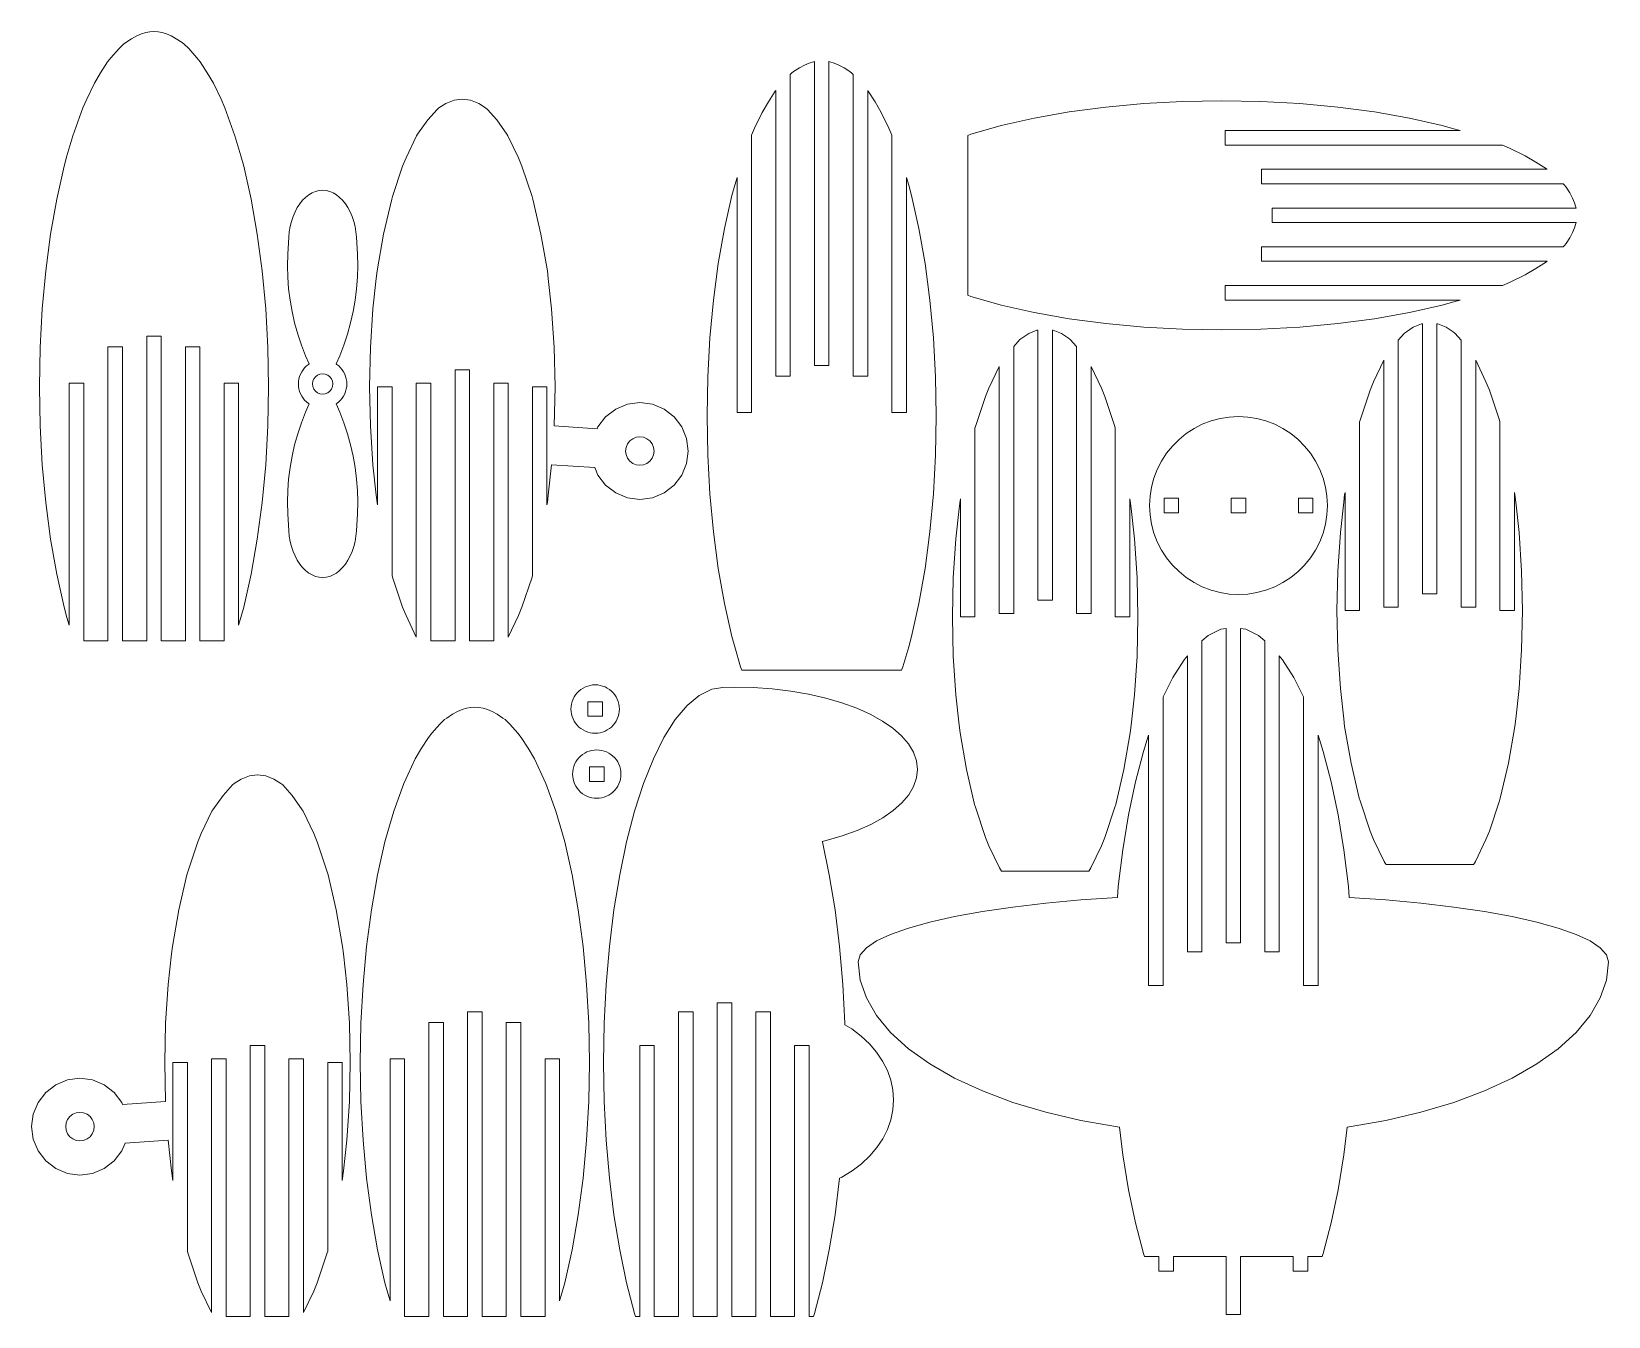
# Model space of a CAD drawing. Header units: centimetres. Extents: x -16.3 to 16.3, y -13.3 to 13.3.
import ezdxf

# ---------------------------------------------------------------- set-up
doc = ezdxf.new("R2010")
doc.units = ezdxf.units.CM
doc.header["$MEASUREMENT"] = 0
doc.layers.add('Camada 1', color=7, linetype='Continuous')

msp = doc.modelspace()

# ---------------------------------------------------------------- linework, layer by layer
at = {"layer": 'Camada 1', "lineweight": 5}
for points, knots in [([(-12.01081, 1.00639), (-12.01081, 1.00639), (-12.01081, 6.00588), (-12.01081, 6.00588), (-12.01081, 6.00588), (-12.01081, 6.00588), (-12.31081, 6.00588), (-12.31081, 6.00588), (-12.31081, 6.00588), (-12.31081, 6.00588), (-12.31081, 0.68476), (-12.31081, 0.68476), (-12.31081, 0.68476), (-12.31081, 0.68476), (-12.8108, 0.68476), (-12.8108, 0.68476), (-12.8108, 0.68476), (-12.8108, 0.68476), (-12.8108, 6.75807), (-12.8108, 6.75807), (-12.8108, 6.75807), (-12.8108, 6.75807), (-13.11081, 6.75807), (-13.11081, 6.75807), (-13.11081, 6.75807), (-13.11081, 6.75807), (-13.11081, 0.68476), (-13.11081, 0.68476), (-13.11081, 0.68476), (-13.11081, 0.68476), (-13.6108, 0.68476), (-13.6108, 0.68476), (-13.6108, 0.68476), (-13.6108, 0.68476), (-13.6108, 6.97877), (-13.6108, 6.97877), (-13.6108, 6.97877), (-13.6108, 6.97877), (-13.9108, 6.97877), (-13.9108, 6.97877), (-13.9108, 6.97877), (-13.9108, 6.97877), (-13.9108, 0.68476), (-13.9108, 0.68476), (-13.9108, 0.68476), (-13.9108, 0.68476), (-14.41079, 0.68476), (-14.41079, 0.68476), (-14.41079, 0.68476), (-14.41079, 0.68476), (-14.41079, 6.75807), (-14.41079, 6.75807), (-14.41079, 6.75807), (-14.41079, 6.75807), (-14.71079, 6.75807), (-14.71079, 6.75807), (-14.71079, 6.75807), (-14.71079, 6.75807), (-14.71079, 0.68476), (-14.71079, 0.68476), (-14.71079, 0.68476), (-14.71079, 0.68476), (-15.21079, 0.68476), (-15.21079, 0.68476), (-15.21079, 0.68476), (-15.21079, 0.68476), (-15.21079, 6.00588), (-15.21079, 6.00588), (-15.21079, 6.00588), (-15.21079, 6.00588), (-15.51079, 6.00588), (-15.51079, 6.00588), (-15.51079, 6.00588), (-15.51079, 6.00588), (-15.51079, 1.00639), (-15.51079, 1.00639), (-15.51079, 1.00639), (-15.51079, 1.00639), (-15.55764, 1.16634), (-15.55764, 1.16634), (-15.55764, 1.16634), (-15.55764, 1.16634), (-15.61719, 1.37941), (-15.61719, 1.37941), (-15.61719, 1.37941), (-15.61719, 1.37941), (-15.76962, 2.05978), (-15.76962, 2.05978), (-15.76962, 2.05978), (-15.76962, 2.05978), (-15.89669, 2.78255), (-15.89669, 2.78255), (-15.89669, 2.78255), (-15.89669, 2.78255), (-15.99702, 3.53989), (-15.99702, 3.53989), (-15.99702, 3.53989), (-15.99702, 3.53989), (-16.06948, 4.32345), (-16.06948, 4.32345), (-16.06948, 4.32345), (-16.06948, 4.32345), (-16.11326, 5.12468), (-16.11326, 5.12468), (-16.11326, 5.12468), (-16.11326, 5.12468), (-16.1279, 5.93476), (-16.1279, 5.93476), (-16.1279, 5.93476), (-16.1279, 5.93476), (-16.11326, 6.74485), (-16.11326, 6.74485), (-16.11326, 6.74485), (-16.11326, 6.74485), (-16.06948, 7.54607), (-16.06948, 7.54607), (-16.06948, 7.54607), (-16.06948, 7.54607), (-15.99702, 8.32963), (-15.99702, 8.32963), (-15.99702, 8.32963), (-15.99702, 8.32963), (-15.89669, 9.08697), (-15.89669, 9.08697), (-15.89669, 9.08697), (-15.89669, 9.08697), (-15.76962, 9.80978), (-15.76962, 9.80978), (-15.76962, 9.80978), (-15.76962, 9.80978), (-15.61719, 10.49011), (-15.61719, 10.49011), (-15.61719, 10.49011), (-15.61719, 10.49011), (-15.55764, 10.70319), (-15.55764, 10.70319), (-15.55764, 10.70319), (-15.55764, 10.70319), (-15.43543, 11.12052), (-15.43543, 11.12052), (-15.43543, 11.12052), (-15.43543, 11.12052), (-15.22807, 11.69414), (-15.22807, 11.69414), (-15.22807, 11.69414), (-15.22807, 11.69414), (-15.14644, 11.87695), (-15.14644, 11.87695), (-15.14644, 11.87695), (-15.14644, 11.87695), (-14.99101, 12.20465), (-14.99101, 12.20465), (-14.99101, 12.20465), (-14.99101, 12.20465), (-14.86192, 12.42291), (-14.86192, 12.42291), (-14.86192, 12.42291), (-14.86192, 12.42291), (-14.71923, 12.64646), (-14.71923, 12.64646), (-14.71923, 12.64646), (-14.71923, 12.64646), (-14.6493, 12.7324), (-14.6493, 12.7324), (-14.6493, 12.7324), (-14.6493, 12.7324), (-14.48114, 12.9205), (-14.48114, 12.9205), (-14.48114, 12.9205), (-14.48114, 12.9205), (-14.38645, 13.01473), (-14.38645, 13.01473), (-14.38645, 13.01473), (-14.38645, 13.01473), (-14.34204, 13.04803), (-14.34204, 13.04803), (-14.34204, 13.04803), (-14.34204, 13.04803), (-14.22269, 13.1255), (-14.22269, 13.1255), (-14.22269, 13.1255), (-14.22269, 13.1255), (-14.117, 13.18269), (-14.117, 13.18269), (-14.117, 13.18269), (-14.117, 13.18269), (-14.02073, 13.22379), (-14.02073, 13.22379), (-14.02073, 13.22379), (-14.02073, 13.22379), (-13.93084, 13.25151), (-13.93084, 13.25151), (-13.93084, 13.25151), (-13.93084, 13.25151), (-13.8449, 13.26753), (-13.8449, 13.26753), (-13.8449, 13.26753), (-13.8449, 13.26753), (-13.7608, 13.27279), (-13.7608, 13.27279), (-13.7608, 13.27279), (-13.7608, 13.27279), (-13.67673, 13.26753), (-13.67673, 13.26753), (-13.67673, 13.26753), (-13.67673, 13.26753), (-13.59076, 13.25151), (-13.59076, 13.25151), (-13.59076, 13.25151), (-13.59076, 13.25151), (-13.50087, 13.22379), (-13.50087, 13.22379), (-13.50087, 13.22379), (-13.50087, 13.22379), (-13.40463, 13.18269), (-13.40463, 13.18269), (-13.40463, 13.18269), (-13.40463, 13.18269), (-13.29891, 13.1255), (-13.29891, 13.1255), (-13.29891, 13.1255), (-13.29891, 13.1255), (-13.17956, 13.04803), (-13.17956, 13.04803), (-13.17956, 13.04803), (-13.17956, 13.04803), (-13.13515, 13.01473), (-13.13515, 13.01473), (-13.13515, 13.01473), (-13.13515, 13.01473), (-13.04046, 12.9205), (-13.04046, 12.9205), (-13.04046, 12.9205), (-13.04046, 12.9205), (-12.87229, 12.7324), (-12.87229, 12.7324), (-12.87229, 12.7324), (-12.87229, 12.7324), (-12.80237, 12.64646), (-12.80237, 12.64646), (-12.80237, 12.64646), (-12.80237, 12.64646), (-12.65971, 12.42291), (-12.65971, 12.42291), (-12.65971, 12.42291), (-12.65971, 12.42291), (-12.53059, 12.20465), (-12.53059, 12.20465), (-12.53059, 12.20465), (-12.53059, 12.20465), (-12.37516, 11.87695), (-12.37516, 11.87695), (-12.37516, 11.87695), (-12.37516, 11.87695), (-12.29352, 11.69414), (-12.29352, 11.69414), (-12.29352, 11.69414), (-12.29352, 11.69414), (-12.08616, 11.12052), (-12.08616, 11.12052), (-12.08616, 11.12052), (-12.08616, 11.12052), (-11.96396, 10.70319), (-11.96396, 10.70319), (-11.96396, 10.70319), (-11.96396, 10.70319), (-11.90441, 10.49011), (-11.90441, 10.49011), (-11.90441, 10.49011), (-11.90441, 10.49011), (-11.75198, 9.80978), (-11.75198, 9.80978), (-11.75198, 9.80978), (-11.75198, 9.80978), (-11.62491, 9.08697), (-11.62491, 9.08697), (-11.62491, 9.08697), (-11.62491, 9.08697), (-11.52458, 8.32963), (-11.52458, 8.32963), (-11.52458, 8.32963), (-11.52458, 8.32963), (-11.45215, 7.54607), (-11.45215, 7.54607), (-11.45215, 7.54607), (-11.45215, 7.54607), (-11.40833, 6.74485), (-11.40833, 6.74485), (-11.40833, 6.74485), (-11.40833, 6.74485), (-11.39369, 5.93476), (-11.39369, 5.93476), (-11.39369, 5.93476), (-11.39369, 5.93476), (-11.40833, 5.12468), (-11.40833, 5.12468), (-11.40833, 5.12468), (-11.40833, 5.12468), (-11.45215, 4.32345), (-11.45215, 4.32345), (-11.45215, 4.32345), (-11.45215, 4.32345), (-11.52458, 3.53989), (-11.52458, 3.53989), (-11.52458, 3.53989), (-11.52458, 3.53989), (-11.62491, 2.78255), (-11.62491, 2.78255), (-11.62491, 2.78255), (-11.62491, 2.78255), (-11.75198, 2.05978), (-11.75198, 2.05978), (-11.75198, 2.05978), (-11.75198, 2.05978), (-11.90441, 1.37941), (-11.90441, 1.37941), (-11.90441, 1.37941), (-11.90441, 1.37941), (-11.96396, 1.16634), (-11.96396, 1.16634), (-11.96396, 1.16634), (-11.96396, 1.16634), (-12.01081, 1.00639), (-12.01081, 1.00639)], [0, 0, 0, 0, 0.01234568, 0.01234568, 0.01234568, 0.01234568, 0.02469136, 0.02469136, 0.02469136, 0.02469136, 0.03703704, 0.03703704, 0.03703704, 0.03703704, 0.04938272, 0.04938272, 0.04938272, 0.04938272, 0.0617284, 0.0617284, 0.0617284, 0.0617284, 0.07407407, 0.07407407, 0.07407407, 0.07407407, 0.08641975, 0.08641975, 0.08641975, 0.08641975, 0.09876543, 0.09876543, 0.09876543, 0.09876543, 0.11111111, 0.11111111, 0.11111111, 0.11111111, 0.12345679, 0.12345679, 0.12345679, 0.12345679, 0.13580247, 0.13580247, 0.13580247, 0.13580247, 0.14814815, 0.14814815, 0.14814815, 0.14814815, 0.16049383, 0.16049383, 0.16049383, 0.16049383, 0.17283951, 0.17283951, 0.17283951, 0.17283951, 0.18518519, 0.18518519, 0.18518519, 0.18518519, 0.19753086, 0.19753086, 0.19753086, 0.19753086, 0.20987654, 0.20987654, 0.20987654, 0.20987654, 0.22222222, 0.22222222, 0.22222222, 0.22222222, 0.2345679, 0.2345679, 0.2345679, 0.2345679, 0.24691358, 0.24691358, 0.24691358, 0.24691358, 0.25925926, 0.25925926, 0.25925926, 0.25925926, 0.27160494, 0.27160494, 0.27160494, 0.27160494, 0.28395062, 0.28395062, 0.28395062, 0.28395062, 0.2962963, 0.2962963, 0.2962963, 0.2962963, 0.30864198, 0.30864198, 0.30864198, 0.30864198, 0.32098765, 0.32098765, 0.32098765, 0.32098765, 0.33333333, 0.33333333, 0.33333333, 0.33333333, 0.34567901, 0.34567901, 0.34567901, 0.34567901, 0.35802469, 0.35802469, 0.35802469, 0.35802469, 0.37037037, 0.37037037, 0.37037037, 0.37037037, 0.38271605, 0.38271605, 0.38271605, 0.38271605, 0.39506173, 0.39506173, 0.39506173, 0.39506173, 0.40740741, 0.40740741, 0.40740741, 0.40740741, 0.41975309, 0.41975309, 0.41975309, 0.41975309, 0.43209877, 0.43209877, 0.43209877, 0.43209877, 0.44444444, 0.44444444, 0.44444444, 0.44444444, 0.45679012, 0.45679012, 0.45679012, 0.45679012, 0.4691358, 0.4691358, 0.4691358, 0.4691358, 0.48148148, 0.48148148, 0.48148148, 0.48148148, 0.49382716, 0.49382716, 0.49382716, 0.49382716, 0.50617284, 0.50617284, 0.50617284, 0.50617284, 0.51851852, 0.51851852, 0.51851852, 0.51851852, 0.5308642, 0.5308642, 0.5308642, 0.5308642, 0.54320988, 0.54320988, 0.54320988, 0.54320988, 0.55555556, 0.55555556, 0.55555556, 0.55555556, 0.56790123, 0.56790123, 0.56790123, 0.56790123, 0.58024691, 0.58024691, 0.58024691, 0.58024691, 0.59259259, 0.59259259, 0.59259259, 0.59259259, 0.60493827, 0.60493827, 0.60493827, 0.60493827, 0.61728395, 0.61728395, 0.61728395, 0.61728395, 0.62962963, 0.62962963, 0.62962963, 0.62962963, 0.64197531, 0.64197531, 0.64197531, 0.64197531, 0.65432099, 0.65432099, 0.65432099, 0.65432099, 0.66666667, 0.66666667, 0.66666667, 0.66666667, 0.67901235, 0.67901235, 0.67901235, 0.67901235, 0.69135802, 0.69135802, 0.69135802, 0.69135802, 0.7037037, 0.7037037, 0.7037037, 0.7037037, 0.71604938, 0.71604938, 0.71604938, 0.71604938, 0.72839506, 0.72839506, 0.72839506, 0.72839506, 0.74074074, 0.74074074, 0.74074074, 0.74074074, 0.75308642, 0.75308642, 0.75308642, 0.75308642, 0.7654321, 0.7654321, 0.7654321, 0.7654321, 0.77777778, 0.77777778, 0.77777778, 0.77777778, 0.79012346, 0.79012346, 0.79012346, 0.79012346, 0.80246914, 0.80246914, 0.80246914, 0.80246914, 0.81481481, 0.81481481, 0.81481481, 0.81481481, 0.82716049, 0.82716049, 0.82716049, 0.82716049, 0.83950617, 0.83950617, 0.83950617, 0.83950617, 0.85185185, 0.85185185, 0.85185185, 0.85185185, 0.86419753, 0.86419753, 0.86419753, 0.86419753, 0.87654321, 0.87654321, 0.87654321, 0.87654321, 0.88888889, 0.88888889, 0.88888889, 0.88888889, 0.90123457, 0.90123457, 0.90123457, 0.90123457, 0.91358025, 0.91358025, 0.91358025, 0.91358025, 0.92592593, 0.92592593, 0.92592593, 0.92592593, 0.9382716, 0.9382716, 0.9382716, 0.9382716, 0.95061728, 0.95061728, 0.95061728, 0.95061728, 0.96296296, 0.96296296, 0.96296296, 0.96296296, 0.97530864, 0.97530864, 0.97530864, 0.97530864, 0.98765432, 0.98765432, 0.98765432, 0.98765432, 1, 1, 1, 1]), ([(-1.71478, 10.25936), (-1.71478, 10.25936), (-1.71478, 5.40207), (-1.71478, 5.40207), (-1.71478, 5.40207), (-1.71478, 5.40207), (-1.41478, 5.40207), (-1.41478, 5.40207), (-1.41478, 5.40207), (-1.41478, 5.40207), (-1.41478, 11.12899), (-1.41478, 11.12899), (-1.41478, 11.12899), (-1.41478, 11.12899), (-1.35043, 11.27314), (-1.35043, 11.27314), (-1.35043, 11.27314), (-1.35043, 11.27314), (-1.19499, 11.60083), (-1.19499, 11.60083), (-1.19499, 11.60083), (-1.19499, 11.60083), (-1.06588, 11.8191), (-1.06588, 11.8191), (-1.06588, 11.8191), (-1.06588, 11.8191), (-0.92321, 12.04265), (-0.92321, 12.04265), (-0.92321, 12.04265), (-0.92321, 12.04265), (-0.91478, 12.05299), (-0.91478, 12.05299), (-0.91478, 12.05299), (-0.91478, 12.05299), (-0.91478, 6.15426), (-0.91478, 6.15426), (-0.91478, 6.15426), (-0.91478, 6.15426), (-0.61478, 6.15426), (-0.61478, 6.15426), (-0.61478, 6.15426), (-0.61478, 6.15426), (-0.61478, 12.38668), (-0.61478, 12.38668), (-0.61478, 12.38668), (-0.61478, 12.38668), (-0.59044, 12.41095), (-0.59044, 12.41095), (-0.59044, 12.41095), (-0.59044, 12.41095), (-0.54602, 12.44425), (-0.54602, 12.44425), (-0.54602, 12.44425), (-0.54602, 12.44425), (-0.42668, 12.52169), (-0.42668, 12.52169), (-0.42668, 12.52169), (-0.42668, 12.52169), (-0.32095, 12.57887), (-0.32095, 12.57887), (-0.32095, 12.57887), (-0.32095, 12.57887), (-0.22471, 12.61997), (-0.22471, 12.61997), (-0.22471, 12.61997), (-0.22471, 12.61997), (-0.13483, 12.6477), (-0.13483, 12.6477), (-0.13483, 12.6477), (-0.13483, 12.6477), (-0.11479, 12.65144), (-0.11479, 12.65144), (-0.11479, 12.65144), (-0.11479, 12.65144), (-0.11479, 6.37496), (-0.11479, 6.37496), (-0.11479, 6.37496), (-0.11479, 6.37496), (0.18521, 6.37496), (0.18521, 6.37496), (0.18521, 6.37496), (0.18521, 6.37496), (0.18521, 12.65144), (0.18521, 12.65144), (0.18521, 12.65144), (0.18521, 12.65144), (0.20525, 12.6477), (0.20525, 12.6477), (0.20525, 12.6477), (0.20525, 12.6477), (0.29514, 12.61997), (0.29514, 12.61997), (0.29514, 12.61997), (0.29514, 12.61997), (0.39141, 12.57887), (0.39141, 12.57887), (0.39141, 12.57887), (0.39141, 12.57887), (0.4971, 12.52169), (0.4971, 12.52169), (0.4971, 12.52169), (0.4971, 12.52169), (0.61645, 12.44425), (0.61645, 12.44425), (0.61645, 12.44425), (0.61645, 12.44425), (0.66086, 12.41095), (0.66086, 12.41095), (0.66086, 12.41095), (0.66086, 12.41095), (0.6852, 12.38668), (0.6852, 12.38668), (0.6852, 12.38668), (0.6852, 12.38668), (0.6852, 6.15426), (0.6852, 6.15426), (0.6852, 6.15426), (0.6852, 6.15426), (0.98521, 6.15426), (0.98521, 6.15426), (0.98521, 6.15426), (0.98521, 6.15426), (0.98521, 12.05299), (0.98521, 12.05299), (0.98521, 12.05299), (0.98521, 12.05299), (0.99364, 12.04265), (0.99364, 12.04265), (0.99364, 12.04265), (0.99364, 12.04265), (1.13634, 11.8191), (1.13634, 11.8191), (1.13634, 11.8191), (1.13634, 11.8191), (1.26542, 11.60083), (1.26542, 11.60083), (1.26542, 11.60083), (1.26542, 11.60083), (1.42085, 11.27314), (1.42085, 11.27314), (1.42085, 11.27314), (1.42085, 11.27314), (1.48523, 11.12899), (1.48523, 11.12899), (1.48523, 11.12899), (1.48523, 11.12899), (1.48523, 5.40207), (1.48523, 5.40207), (1.48523, 5.40207), (1.48523, 5.40207), (1.7852, 5.40207), (1.7852, 5.40207), (1.7852, 5.40207), (1.7852, 5.40207), (1.7852, 10.25936), (1.7852, 10.25936), (1.7852, 10.25936), (1.7852, 10.25936), (1.83205, 10.09941), (1.83205, 10.09941), (1.83205, 10.09941), (1.83205, 10.09941), (1.8916, 9.8863), (1.8916, 9.8863), (1.8916, 9.8863), (1.8916, 9.8863), (2.04403, 9.20596), (2.04403, 9.20596), (2.04403, 9.20596), (2.04403, 9.20596), (2.1711, 8.48316), (2.1711, 8.48316), (2.1711, 8.48316), (2.1711, 8.48316), (2.27143, 7.72585), (2.27143, 7.72585), (2.27143, 7.72585), (2.27143, 7.72585), (2.3439, 6.94226), (2.3439, 6.94226), (2.3439, 6.94226), (2.3439, 6.94226), (2.38768, 6.14107), (2.38768, 6.14107), (2.38768, 6.14107), (2.38768, 6.14107), (2.40232, 5.33095), (2.40232, 5.33095), (2.40232, 5.33095), (2.40232, 5.33095), (2.38768, 4.52086), (2.38768, 4.52086), (2.38768, 4.52086), (2.38768, 4.52086), (2.3439, 3.71963), (2.3439, 3.71963), (2.3439, 3.71963), (2.3439, 3.71963), (2.27143, 2.93608), (2.27143, 2.93608), (2.27143, 2.93608), (2.27143, 2.93608), (2.1711, 2.17874), (2.1711, 2.17874), (2.1711, 2.17874), (2.1711, 2.17874), (2.04403, 1.45597), (2.04403, 1.45597), (2.04403, 1.45597), (2.04403, 1.45597), (1.8916, 0.77563), (1.8916, 0.77563), (1.8916, 0.77563), (1.8916, 0.77563), (1.83205, 0.56252), (1.83205, 0.56252), (1.83205, 0.56252), (1.83205, 0.56252), (1.70985, 0.14518), (1.70985, 0.14518), (1.70985, 0.14518), (1.70985, 0.14518), (1.68664, 0.08094), (1.68664, 0.08094), (1.68664, 0.08094), (1.68664, 0.08094), (-1.61621, 0.08094), (-1.61621, 0.08094), (-1.61621, 0.08094), (-1.61621, 0.08094), (-1.63942, 0.14518), (-1.63942, 0.14518), (-1.63942, 0.14518), (-1.63942, 0.14518), (-1.76163, 0.56252), (-1.76163, 0.56252), (-1.76163, 0.56252), (-1.76163, 0.56252), (-1.82118, 0.77563), (-1.82118, 0.77563), (-1.82118, 0.77563), (-1.82118, 0.77563), (-1.97361, 1.45597), (-1.97361, 1.45597), (-1.97361, 1.45597), (-1.97361, 1.45597), (-2.10068, 2.17874), (-2.10068, 2.17874), (-2.10068, 2.17874), (-2.10068, 2.17874), (-2.20101, 2.93608), (-2.20101, 2.93608), (-2.20101, 2.93608), (-2.20101, 2.93608), (-2.27344, 3.71963), (-2.27344, 3.71963), (-2.27344, 3.71963), (-2.27344, 3.71963), (-2.31725, 4.52086), (-2.31725, 4.52086), (-2.31725, 4.52086), (-2.31725, 4.52086), (-2.33189, 5.33095), (-2.33189, 5.33095), (-2.33189, 5.33095), (-2.33189, 5.33095), (-2.31725, 6.14107), (-2.31725, 6.14107), (-2.31725, 6.14107), (-2.31725, 6.14107), (-2.27344, 6.94226), (-2.27344, 6.94226), (-2.27344, 6.94226), (-2.27344, 6.94226), (-2.20101, 7.72585), (-2.20101, 7.72585), (-2.20101, 7.72585), (-2.20101, 7.72585), (-2.10068, 8.48316), (-2.10068, 8.48316), (-2.10068, 8.48316), (-2.10068, 8.48316), (-1.97361, 9.20596), (-1.97361, 9.20596), (-1.97361, 9.20596), (-1.97361, 9.20596), (-1.82118, 9.8863), (-1.82118, 9.8863), (-1.82118, 9.8863), (-1.82118, 9.8863), (-1.76163, 10.09941), (-1.76163, 10.09941), (-1.76163, 10.09941), (-1.76163, 10.09941), (-1.71478, 10.25936), (-1.71478, 10.25936)], [0, 0, 0, 0, 0.01351351, 0.01351351, 0.01351351, 0.01351351, 0.02702703, 0.02702703, 0.02702703, 0.02702703, 0.04054054, 0.04054054, 0.04054054, 0.04054054, 0.05405405, 0.05405405, 0.05405405, 0.05405405, 0.06756757, 0.06756757, 0.06756757, 0.06756757, 0.08108108, 0.08108108, 0.08108108, 0.08108108, 0.09459459, 0.09459459, 0.09459459, 0.09459459, 0.10810811, 0.10810811, 0.10810811, 0.10810811, 0.12162162, 0.12162162, 0.12162162, 0.12162162, 0.13513514, 0.13513514, 0.13513514, 0.13513514, 0.14864865, 0.14864865, 0.14864865, 0.14864865, 0.16216216, 0.16216216, 0.16216216, 0.16216216, 0.17567568, 0.17567568, 0.17567568, 0.17567568, 0.18918919, 0.18918919, 0.18918919, 0.18918919, 0.2027027, 0.2027027, 0.2027027, 0.2027027, 0.21621622, 0.21621622, 0.21621622, 0.21621622, 0.22972973, 0.22972973, 0.22972973, 0.22972973, 0.24324324, 0.24324324, 0.24324324, 0.24324324, 0.25675676, 0.25675676, 0.25675676, 0.25675676, 0.27027027, 0.27027027, 0.27027027, 0.27027027, 0.28378378, 0.28378378, 0.28378378, 0.28378378, 0.2972973, 0.2972973, 0.2972973, 0.2972973, 0.31081081, 0.31081081, 0.31081081, 0.31081081, 0.32432432, 0.32432432, 0.32432432, 0.32432432, 0.33783784, 0.33783784, 0.33783784, 0.33783784, 0.35135135, 0.35135135, 0.35135135, 0.35135135, 0.36486486, 0.36486486, 0.36486486, 0.36486486, 0.37837838, 0.37837838, 0.37837838, 0.37837838, 0.39189189, 0.39189189, 0.39189189, 0.39189189, 0.40540541, 0.40540541, 0.40540541, 0.40540541, 0.41891892, 0.41891892, 0.41891892, 0.41891892, 0.43243243, 0.43243243, 0.43243243, 0.43243243, 0.44594595, 0.44594595, 0.44594595, 0.44594595, 0.45945946, 0.45945946, 0.45945946, 0.45945946, 0.47297297, 0.47297297, 0.47297297, 0.47297297, 0.48648649, 0.48648649, 0.48648649, 0.48648649, 0.5, 0.5, 0.5, 0.5, 0.51351351, 0.51351351, 0.51351351, 0.51351351, 0.52702703, 0.52702703, 0.52702703, 0.52702703, 0.54054054, 0.54054054, 0.54054054, 0.54054054, 0.55405405, 0.55405405, 0.55405405, 0.55405405, 0.56756757, 0.56756757, 0.56756757, 0.56756757, 0.58108108, 0.58108108, 0.58108108, 0.58108108, 0.59459459, 0.59459459, 0.59459459, 0.59459459, 0.60810811, 0.60810811, 0.60810811, 0.60810811, 0.62162162, 0.62162162, 0.62162162, 0.62162162, 0.63513514, 0.63513514, 0.63513514, 0.63513514, 0.64864865, 0.64864865, 0.64864865, 0.64864865, 0.66216216, 0.66216216, 0.66216216, 0.66216216, 0.67567568, 0.67567568, 0.67567568, 0.67567568, 0.68918919, 0.68918919, 0.68918919, 0.68918919, 0.7027027, 0.7027027, 0.7027027, 0.7027027, 0.71621622, 0.71621622, 0.71621622, 0.71621622, 0.72972973, 0.72972973, 0.72972973, 0.72972973, 0.74324324, 0.74324324, 0.74324324, 0.74324324, 0.75675676, 0.75675676, 0.75675676, 0.75675676, 0.77027027, 0.77027027, 0.77027027, 0.77027027, 0.78378378, 0.78378378, 0.78378378, 0.78378378, 0.7972973, 0.7972973, 0.7972973, 0.7972973, 0.81081081, 0.81081081, 0.81081081, 0.81081081, 0.82432432, 0.82432432, 0.82432432, 0.82432432, 0.83783784, 0.83783784, 0.83783784, 0.83783784, 0.85135135, 0.85135135, 0.85135135, 0.85135135, 0.86486486, 0.86486486, 0.86486486, 0.86486486, 0.87837838, 0.87837838, 0.87837838, 0.87837838, 0.89189189, 0.89189189, 0.89189189, 0.89189189, 0.90540541, 0.90540541, 0.90540541, 0.90540541, 0.91891892, 0.91891892, 0.91891892, 0.91891892, 0.93243243, 0.93243243, 0.93243243, 0.93243243, 0.94594595, 0.94594595, 0.94594595, 0.94594595, 0.95945946, 0.95945946, 0.95945946, 0.95945946, 0.97297297, 0.97297297, 0.97297297, 0.97297297, 0.98648649, 0.98648649, 0.98648649, 0.98648649, 1, 1, 1, 1]), ([(-5.64052, 3.49481), (-5.64052, 3.49481), (-5.64052, 5.93476), (-5.64052, 5.93476), (-5.64052, 5.93476), (-5.64052, 5.93476), (-5.94053, 5.93476), (-5.94053, 5.93476), (-5.94053, 5.93476), (-5.94053, 5.93476), (-5.94053, 2.03385), (-5.94053, 2.03385), (-5.94053, 2.03385), (-5.94053, 2.03385), (-5.94988, 2.00224), (-5.94988, 2.00224), (-5.94988, 2.00224), (-5.94988, 2.00224), (-6.15692, 1.37941), (-6.15692, 1.37941), (-6.15692, 1.37941), (-6.15692, 1.37941), (-6.22808, 1.20779), (-6.22808, 1.20779), (-6.22808, 1.20779), (-6.22808, 1.20779), (-6.44052, 0.7642), (-6.44052, 0.7642), (-6.44052, 0.7642), (-6.44052, 0.7642), (-6.44052, 6.00588), (-6.44052, 6.00588), (-6.44052, 6.00588), (-6.44052, 6.00588), (-6.74052, 6.00588), (-6.74052, 6.00588), (-6.74052, 6.00588), (-6.74052, 6.00588), (-6.74052, 0.68476), (-6.74052, 0.68476), (-6.74052, 0.68476), (-6.74052, 0.68476), (-7.24055, 0.68476), (-7.24055, 0.68476), (-7.24055, 0.68476), (-7.24055, 0.68476), (-7.24055, 6.28087), (-7.24055, 6.28087), (-7.24055, 6.28087), (-7.24055, 6.28087), (-7.54055, 6.28087), (-7.54055, 6.28087), (-7.54055, 6.28087), (-7.54055, 6.28087), (-7.54055, 0.68476), (-7.54055, 0.68476), (-7.54055, 0.68476), (-7.54055, 0.68476), (-8.04054, 0.68476), (-8.04054, 0.68476), (-8.04054, 0.68476), (-8.04054, 0.68476), (-8.04054, 6.00588), (-8.04054, 6.00588), (-8.04054, 6.00588), (-8.04054, 6.00588), (-8.34054, 6.00588), (-8.34054, 6.00588), (-8.34054, 6.00588), (-8.34054, 6.00588), (-8.34054, 0.7642), (-8.34054, 0.7642), (-8.34054, 0.7642), (-8.34054, 0.7642), (-8.55299, 1.20779), (-8.55299, 1.20779), (-8.55299, 1.20779), (-8.55299, 1.20779), (-8.62414, 1.37941), (-8.62414, 1.37941), (-8.62414, 1.37941), (-8.62414, 1.37941), (-8.83119, 2.00224), (-8.83119, 2.00224), (-8.83119, 2.00224), (-8.83119, 2.00224), (-8.84054, 2.03385), (-8.84054, 2.03385), (-8.84054, 2.03385), (-8.84054, 2.03385), (-8.84054, 5.93476), (-8.84054, 5.93476), (-8.84054, 5.93476), (-8.84054, 5.93476), (-9.14054, 5.93476), (-9.14054, 5.93476), (-9.14054, 5.93476), (-9.14054, 5.93476), (-9.14054, 3.49481), (-9.14054, 3.49481), (-9.14054, 3.49481), (-9.14054, 3.49481), (-9.14841, 3.53989), (-9.14841, 3.53989), (-9.14841, 3.53989), (-9.14841, 3.53989), (-9.16753, 3.69632), (-9.16753, 3.69632), (-9.16753, 3.69632), (-9.16753, 3.69632), (-9.23716, 4.32345), (-9.23716, 4.32345), (-9.23716, 4.32345), (-9.23716, 4.32345), (-9.28976, 5.12468), (-9.28976, 5.12468), (-9.28976, 5.12468), (-9.28976, 5.12468), (-9.30737, 5.93476), (-9.30737, 5.93476), (-9.30737, 5.93476), (-9.30737, 5.93476), (-9.28976, 6.74485), (-9.28976, 6.74485), (-9.28976, 6.74485), (-9.28976, 6.74485), (-9.23716, 7.54607), (-9.23716, 7.54607), (-9.23716, 7.54607), (-9.23716, 7.54607), (-9.16753, 8.17321), (-9.16753, 8.17321), (-9.16753, 8.17321), (-9.16753, 8.17321), (-9.14841, 8.32963), (-9.14841, 8.32963), (-9.14841, 8.32963), (-9.14841, 8.32963), (-9.01597, 9.08697), (-9.01597, 9.08697), (-9.01597, 9.08697), (-9.01597, 9.08697), (-8.84819, 9.80978), (-8.84819, 9.80978), (-8.84819, 9.80978), (-8.84819, 9.80978), (-8.83119, 9.86728), (-8.83119, 9.86728), (-8.83119, 9.86728), (-8.83119, 9.86728), (-8.62414, 10.49011), (-8.62414, 10.49011), (-8.62414, 10.49011), (-8.62414, 10.49011), (-8.55299, 10.66174), (-8.55299, 10.66174), (-8.55299, 10.66174), (-8.55299, 10.66174), (-8.33324, 11.12052), (-8.33324, 11.12052), (-8.33324, 11.12052), (-8.33324, 11.12052), (-8.3143, 11.15259), (-8.3143, 11.15259), (-8.3143, 11.15259), (-8.3143, 11.15259), (-8.10291, 11.45051), (-8.10291, 11.45051), (-8.10291, 11.45051), (-8.10291, 11.45051), (-7.9104, 11.66465), (-7.9104, 11.66465), (-7.9104, 11.66465), (-7.9104, 11.66465), (-7.87371, 11.69414), (-7.87371, 11.69414), (-7.87371, 11.69414), (-7.87371, 11.69414), (-7.73063, 11.78724), (-7.73063, 11.78724), (-7.73063, 11.78724), (-7.73063, 11.78724), (-7.55872, 11.85483), (-7.55872, 11.85483), (-7.55872, 11.85483), (-7.55872, 11.85483), (-7.39055, 11.87695), (-7.39055, 11.87695), (-7.39055, 11.87695), (-7.39055, 11.87695), (-7.22238, 11.85483), (-7.22238, 11.85483), (-7.22238, 11.85483), (-7.22238, 11.85483), (-7.05044, 11.78724), (-7.05044, 11.78724), (-7.05044, 11.78724), (-7.05044, 11.78724), (-6.90738, 11.69414), (-6.90738, 11.69414), (-6.90738, 11.69414), (-6.90738, 11.69414), (-6.87066, 11.66465), (-6.87066, 11.66465), (-6.87066, 11.66465), (-6.87066, 11.66465), (-6.67818, 11.45051), (-6.67818, 11.45051), (-6.67818, 11.45051), (-6.67818, 11.45051), (-6.46677, 11.15259), (-6.46677, 11.15259), (-6.46677, 11.15259), (-6.46677, 11.15259), (-6.44782, 11.12052), (-6.44782, 11.12052), (-6.44782, 11.12052), (-6.44782, 11.12052), (-6.22808, 10.66174), (-6.22808, 10.66174), (-6.22808, 10.66174), (-6.22808, 10.66174), (-6.15692, 10.49011), (-6.15692, 10.49011), (-6.15692, 10.49011), (-6.15692, 10.49011), (-5.94988, 9.86728), (-5.94988, 9.86728), (-5.94988, 9.86728), (-5.94988, 9.86728), (-5.93287, 9.80978), (-5.93287, 9.80978), (-5.93287, 9.80978), (-5.93287, 9.80978), (-5.76509, 9.08697), (-5.76509, 9.08697), (-5.76509, 9.08697), (-5.76509, 9.08697), (-5.63266, 8.32963), (-5.63266, 8.32963), (-5.63266, 8.32963), (-5.63266, 8.32963), (-5.61354, 8.17321), (-5.61354, 8.17321), (-5.61354, 8.17321), (-5.61354, 8.17321), (-5.5439, 7.54607), (-5.5439, 7.54607), (-5.5439, 7.54607), (-5.5439, 7.54607), (-5.4913, 6.74485), (-5.4913, 6.74485), (-5.4913, 6.74485), (-5.4913, 6.74485), (-5.4737, 5.93476), (-5.4737, 5.93476), (-5.4737, 5.93476), (-5.4737, 5.93476), (-5.4913, 5.12468), (-5.4913, 5.12468), (-5.4913, 5.12468), (-5.4913, 5.12468), (-4.60396, 5.0664), (-4.60396, 5.0664), (-4.60396, 5.0664), (-4.60396, 5.0664), (-4.58748, 5.10612), (-4.58748, 5.10612), (-4.58748, 5.10612), (-4.58748, 5.10612), (-4.42856, 5.31324), (-4.42856, 5.31324), (-4.42856, 5.31324), (-4.42856, 5.31324), (-4.22148, 5.47216), (-4.22148, 5.47216), (-4.22148, 5.47216), (-4.22148, 5.47216), (-3.98028, 5.57207), (-3.98028, 5.57207), (-3.98028, 5.57207), (-3.98028, 5.57207), (-3.72145, 5.60615), (-3.72145, 5.60615), (-3.72145, 5.60615), (-3.72145, 5.60615), (-3.46265, 5.57207), (-3.46265, 5.57207), (-3.46265, 5.57207), (-3.46265, 5.57207), (-3.22146, 5.47216), (-3.22146, 5.47216), (-3.22146, 5.47216), (-3.22146, 5.47216), (-3.01438, 5.31324), (-3.01438, 5.31324), (-3.01438, 5.31324), (-3.01438, 5.31324), (-2.85545, 5.10612), (-2.85545, 5.10612), (-2.85545, 5.10612), (-2.85545, 5.10612), (-2.75554, 4.86496), (-2.75554, 4.86496), (-2.75554, 4.86496), (-2.75554, 4.86496), (-2.72146, 4.60613), (-2.72146, 4.60613), (-2.72146, 4.60613), (-2.72146, 4.60613), (-2.75554, 4.34733), (-2.75554, 4.34733), (-2.75554, 4.34733), (-2.75554, 4.34733), (-2.85545, 4.10614), (-2.85545, 4.10614), (-2.85545, 4.10614), (-2.85545, 4.10614), (-3.01438, 3.89902), (-3.01438, 3.89902), (-3.01438, 3.89902), (-3.01438, 3.89902), (-3.22146, 3.7401), (-3.22146, 3.7401), (-3.22146, 3.7401), (-3.22146, 3.7401), (-3.46265, 3.64022), (-3.46265, 3.64022), (-3.46265, 3.64022), (-3.46265, 3.64022), (-3.72145, 3.60615), (-3.72145, 3.60615), (-3.72145, 3.60615), (-3.72145, 3.60615), (-3.98028, 3.64022), (-3.98028, 3.64022), (-3.98028, 3.64022), (-3.98028, 3.64022), (-4.22148, 3.7401), (-4.22148, 3.7401), (-4.22148, 3.7401), (-4.22148, 3.7401), (-4.42856, 3.89902), (-4.42856, 3.89902), (-4.42856, 3.89902), (-4.42856, 3.89902), (-4.58748, 4.10614), (-4.58748, 4.10614), (-4.58748, 4.10614), (-4.58748, 4.10614), (-4.65328, 4.26499), (-4.65328, 4.26499), (-4.65328, 4.26499), (-4.65328, 4.26499), (-5.5439, 4.32345), (-5.5439, 4.32345), (-5.5439, 4.32345), (-5.5439, 4.32345), (-5.61354, 3.69632), (-5.61354, 3.69632), (-5.61354, 3.69632), (-5.61354, 3.69632), (-5.63266, 3.53989), (-5.63266, 3.53989), (-5.63266, 3.53989), (-5.63266, 3.53989), (-5.64052, 3.49481), (-5.64052, 3.49481)], [0, 0, 0, 0, 0.01086957, 0.01086957, 0.01086957, 0.01086957, 0.02173913, 0.02173913, 0.02173913, 0.02173913, 0.0326087, 0.0326087, 0.0326087, 0.0326087, 0.04347826, 0.04347826, 0.04347826, 0.04347826, 0.05434783, 0.05434783, 0.05434783, 0.05434783, 0.06521739, 0.06521739, 0.06521739, 0.06521739, 0.07608696, 0.07608696, 0.07608696, 0.07608696, 0.08695652, 0.08695652, 0.08695652, 0.08695652, 0.09782609, 0.09782609, 0.09782609, 0.09782609, 0.10869565, 0.10869565, 0.10869565, 0.10869565, 0.11956522, 0.11956522, 0.11956522, 0.11956522, 0.13043478, 0.13043478, 0.13043478, 0.13043478, 0.14130435, 0.14130435, 0.14130435, 0.14130435, 0.15217391, 0.15217391, 0.15217391, 0.15217391, 0.16304348, 0.16304348, 0.16304348, 0.16304348, 0.17391304, 0.17391304, 0.17391304, 0.17391304, 0.18478261, 0.18478261, 0.18478261, 0.18478261, 0.19565217, 0.19565217, 0.19565217, 0.19565217, 0.20652174, 0.20652174, 0.20652174, 0.20652174, 0.2173913, 0.2173913, 0.2173913, 0.2173913, 0.22826087, 0.22826087, 0.22826087, 0.22826087, 0.23913043, 0.23913043, 0.23913043, 0.23913043, 0.25, 0.25, 0.25, 0.25, 0.26086957, 0.26086957, 0.26086957, 0.26086957, 0.27173913, 0.27173913, 0.27173913, 0.27173913, 0.2826087, 0.2826087, 0.2826087, 0.2826087, 0.29347826, 0.29347826, 0.29347826, 0.29347826, 0.30434783, 0.30434783, 0.30434783, 0.30434783, 0.31521739, 0.31521739, 0.31521739, 0.31521739, 0.32608696, 0.32608696, 0.32608696, 0.32608696, 0.33695652, 0.33695652, 0.33695652, 0.33695652, 0.34782609, 0.34782609, 0.34782609, 0.34782609, 0.35869565, 0.35869565, 0.35869565, 0.35869565, 0.36956522, 0.36956522, 0.36956522, 0.36956522, 0.38043478, 0.38043478, 0.38043478, 0.38043478, 0.39130435, 0.39130435, 0.39130435, 0.39130435, 0.40217391, 0.40217391, 0.40217391, 0.40217391, 0.41304348, 0.41304348, 0.41304348, 0.41304348, 0.42391304, 0.42391304, 0.42391304, 0.42391304, 0.43478261, 0.43478261, 0.43478261, 0.43478261, 0.44565217, 0.44565217, 0.44565217, 0.44565217, 0.45652174, 0.45652174, 0.45652174, 0.45652174, 0.4673913, 0.4673913, 0.4673913, 0.4673913, 0.47826087, 0.47826087, 0.47826087, 0.47826087, 0.48913043, 0.48913043, 0.48913043, 0.48913043, 0.5, 0.5, 0.5, 0.5, 0.51086957, 0.51086957, 0.51086957, 0.51086957, 0.52173913, 0.52173913, 0.52173913, 0.52173913, 0.5326087, 0.5326087, 0.5326087, 0.5326087, 0.54347826, 0.54347826, 0.54347826, 0.54347826, 0.55434783, 0.55434783, 0.55434783, 0.55434783, 0.56521739, 0.56521739, 0.56521739, 0.56521739, 0.57608696, 0.57608696, 0.57608696, 0.57608696, 0.58695652, 0.58695652, 0.58695652, 0.58695652, 0.59782609, 0.59782609, 0.59782609, 0.59782609, 0.60869565, 0.60869565, 0.60869565, 0.60869565, 0.61956522, 0.61956522, 0.61956522, 0.61956522, 0.63043478, 0.63043478, 0.63043478, 0.63043478, 0.64130435, 0.64130435, 0.64130435, 0.64130435, 0.65217391, 0.65217391, 0.65217391, 0.65217391, 0.66304348, 0.66304348, 0.66304348, 0.66304348, 0.67391304, 0.67391304, 0.67391304, 0.67391304, 0.68478261, 0.68478261, 0.68478261, 0.68478261, 0.69565217, 0.69565217, 0.69565217, 0.69565217, 0.70652174, 0.70652174, 0.70652174, 0.70652174, 0.7173913, 0.7173913, 0.7173913, 0.7173913, 0.72826087, 0.72826087, 0.72826087, 0.72826087, 0.73913043, 0.73913043, 0.73913043, 0.73913043, 0.75, 0.75, 0.75, 0.75, 0.76086957, 0.76086957, 0.76086957, 0.76086957, 0.77173913, 0.77173913, 0.77173913, 0.77173913, 0.7826087, 0.7826087, 0.7826087, 0.7826087, 0.79347826, 0.79347826, 0.79347826, 0.79347826, 0.80434783, 0.80434783, 0.80434783, 0.80434783, 0.81521739, 0.81521739, 0.81521739, 0.81521739, 0.82608696, 0.82608696, 0.82608696, 0.82608696, 0.83695652, 0.83695652, 0.83695652, 0.83695652, 0.84782609, 0.84782609, 0.84782609, 0.84782609, 0.85869565, 0.85869565, 0.85869565, 0.85869565, 0.86956522, 0.86956522, 0.86956522, 0.86956522, 0.88043478, 0.88043478, 0.88043478, 0.88043478, 0.89130435, 0.89130435, 0.89130435, 0.89130435, 0.90217391, 0.90217391, 0.90217391, 0.90217391, 0.91304348, 0.91304348, 0.91304348, 0.91304348, 0.92391304, 0.92391304, 0.92391304, 0.92391304, 0.93478261, 0.93478261, 0.93478261, 0.93478261, 0.94565217, 0.94565217, 0.94565217, 0.94565217, 0.95652174, 0.95652174, 0.95652174, 0.95652174, 0.9673913, 0.9673913, 0.9673913, 0.9673913, 0.97826087, 0.97826087, 0.97826087, 0.97826087, 0.98913043, 0.98913043, 0.98913043, 0.98913043, 1, 1, 1, 1]), ([(13.22928, 11.22608), (13.22928, 11.22608), (8.37199, 11.22608), (8.37199, 11.22608), (8.37199, 11.22608), (8.37199, 11.22608), (8.37199, 10.92607), (8.37199, 10.92607), (8.37199, 10.92607), (8.37199, 10.92607), (14.09891, 10.92607), (14.09891, 10.92607), (14.09891, 10.92607), (14.09891, 10.92607), (14.24309, 10.86169), (14.24309, 10.86169), (14.24309, 10.86169), (14.24309, 10.86169), (14.57075, 10.70626), (14.57075, 10.70626), (14.57075, 10.70626), (14.57075, 10.70626), (14.78905, 10.57718), (14.78905, 10.57718), (14.78905, 10.57718), (14.78905, 10.57718), (15.01257, 10.43448), (15.01257, 10.43448), (15.01257, 10.43448), (15.01257, 10.43448), (15.02294, 10.42608), (15.02294, 10.42608), (15.02294, 10.42608), (15.02294, 10.42608), (9.12418, 10.42608), (9.12418, 10.42608), (9.12418, 10.42608), (9.12418, 10.42608), (9.12418, 10.12608), (9.12418, 10.12608), (9.12418, 10.12608), (9.12418, 10.12608), (15.35663, 10.12608), (15.35663, 10.12608), (15.35663, 10.12608), (15.35663, 10.12608), (15.38087, 10.1017), (15.38087, 10.1017), (15.38087, 10.1017), (15.38087, 10.1017), (15.41417, 10.05729), (15.41417, 10.05729), (15.41417, 10.05729), (15.41417, 10.05729), (15.49164, 9.93794), (15.49164, 9.93794), (15.49164, 9.93794), (15.49164, 9.93794), (15.54879, 9.83225), (15.54879, 9.83225), (15.54879, 9.83225), (15.54879, 9.83225), (15.58989, 9.73601), (15.58989, 9.73601), (15.58989, 9.73601), (15.58989, 9.73601), (15.61762, 9.64613), (15.61762, 9.64613), (15.61762, 9.64613), (15.61762, 9.64613), (15.62136, 9.62605), (15.62136, 9.62605), (15.62136, 9.62605), (15.62136, 9.62605), (9.34488, 9.62605), (9.34488, 9.62605), (9.34488, 9.62605), (9.34488, 9.62605), (9.34488, 9.32609), (9.34488, 9.32609), (9.34488, 9.32609), (9.34488, 9.32609), (15.62136, 9.32609), (15.62136, 9.32609), (15.62136, 9.32609), (15.62136, 9.32609), (15.61762, 9.30601), (15.61762, 9.30601), (15.61762, 9.30601), (15.61762, 9.30601), (15.58989, 9.21612), (15.58989, 9.21612), (15.58989, 9.21612), (15.58989, 9.21612), (15.54879, 9.11989), (15.54879, 9.11989), (15.54879, 9.11989), (15.54879, 9.11989), (15.49164, 9.01419), (15.49164, 9.01419), (15.49164, 9.01419), (15.49164, 9.01419), (15.41417, 8.89485), (15.41417, 8.89485), (15.41417, 8.89485), (15.41417, 8.89485), (15.38087, 8.85043), (15.38087, 8.85043), (15.38087, 8.85043), (15.38087, 8.85043), (15.35663, 8.82606), (15.35663, 8.82606), (15.35663, 8.82606), (15.35663, 8.82606), (9.12418, 8.82606), (9.12418, 8.82606), (9.12418, 8.82606), (9.12418, 8.82606), (9.12418, 8.52606), (9.12418, 8.52606), (9.12418, 8.52606), (9.12418, 8.52606), (15.02294, 8.52606), (15.02294, 8.52606), (15.02294, 8.52606), (15.02294, 8.52606), (15.01257, 8.51766), (15.01257, 8.51766), (15.01257, 8.51766), (15.01257, 8.51766), (14.78905, 8.37496), (14.78905, 8.37496), (14.78905, 8.37496), (14.78905, 8.37496), (14.57075, 8.24588), (14.57075, 8.24588), (14.57075, 8.24588), (14.57075, 8.24588), (14.24309, 8.09041), (14.24309, 8.09041), (14.24309, 8.09041), (14.24309, 8.09041), (14.09891, 8.02606), (14.09891, 8.02606), (14.09891, 8.02606), (14.09891, 8.02606), (8.37199, 8.02606), (8.37199, 8.02606), (8.37199, 8.02606), (8.37199, 8.02606), (8.37199, 7.72606), (8.37199, 7.72606), (8.37199, 7.72606), (8.37199, 7.72606), (13.22928, 7.72606), (13.22928, 7.72606), (13.22928, 7.72606), (13.22928, 7.72606), (13.06933, 7.67925), (13.06933, 7.67925), (13.06933, 7.67925), (13.06933, 7.67925), (12.85621, 7.6197), (12.85621, 7.6197), (12.85621, 7.6197), (12.85621, 7.6197), (12.17588, 7.46723), (12.17588, 7.46723), (12.17588, 7.46723), (12.17588, 7.46723), (11.45308, 7.34016), (11.45308, 7.34016), (11.45308, 7.34016), (11.45308, 7.34016), (10.69577, 7.23986), (10.69577, 7.23986), (10.69577, 7.23986), (10.69577, 7.23986), (9.91221, 7.1674), (9.91221, 7.1674), (9.91221, 7.1674), (9.91221, 7.1674), (9.11098, 7.12362), (9.11098, 7.12362), (9.11098, 7.12362), (9.11098, 7.12362), (8.3009, 7.10898), (8.3009, 7.10898), (8.3009, 7.10898), (8.3009, 7.10898), (7.49078, 7.12362), (7.49078, 7.12362), (7.49078, 7.12362), (7.49078, 7.12362), (6.68955, 7.1674), (6.68955, 7.1674), (6.68955, 7.1674), (6.68955, 7.1674), (5.906, 7.23986), (5.906, 7.23986), (5.906, 7.23986), (5.906, 7.23986), (5.14869, 7.34016), (5.14869, 7.34016), (5.14869, 7.34016), (5.14869, 7.34016), (4.42588, 7.46723), (4.42588, 7.46723), (4.42588, 7.46723), (4.42588, 7.46723), (3.74555, 7.6197), (3.74555, 7.6197), (3.74555, 7.6197), (3.74555, 7.6197), (3.53244, 7.67925), (3.53244, 7.67925), (3.53244, 7.67925), (3.53244, 7.67925), (3.1151, 7.80141), (3.1151, 7.80141), (3.1151, 7.80141), (3.1151, 7.80141), (3.0509, 7.82463), (3.0509, 7.82463), (3.0509, 7.82463), (3.0509, 7.82463), (3.0509, 11.12747), (3.0509, 11.12747), (3.0509, 11.12747), (3.0509, 11.12747), (3.1151, 11.15072), (3.1151, 11.15072), (3.1151, 11.15072), (3.1151, 11.15072), (3.53244, 11.27289), (3.53244, 11.27289), (3.53244, 11.27289), (3.53244, 11.27289), (3.74555, 11.33244), (3.74555, 11.33244), (3.74555, 11.33244), (3.74555, 11.33244), (4.42588, 11.48491), (4.42588, 11.48491), (4.42588, 11.48491), (4.42588, 11.48491), (5.14869, 11.61198), (5.14869, 11.61198), (5.14869, 11.61198), (5.14869, 11.61198), (5.906, 11.71227), (5.906, 11.71227), (5.906, 11.71227), (5.906, 11.71227), (6.68955, 11.78473), (6.68955, 11.78473), (6.68955, 11.78473), (6.68955, 11.78473), (7.49078, 11.82851), (7.49078, 11.82851), (7.49078, 11.82851), (7.49078, 11.82851), (8.3009, 11.84315), (8.3009, 11.84315), (8.3009, 11.84315), (8.3009, 11.84315), (9.11098, 11.82851), (9.11098, 11.82851), (9.11098, 11.82851), (9.11098, 11.82851), (9.91221, 11.78473), (9.91221, 11.78473), (9.91221, 11.78473), (9.91221, 11.78473), (10.69577, 11.71227), (10.69577, 11.71227), (10.69577, 11.71227), (10.69577, 11.71227), (11.45308, 11.61198), (11.45308, 11.61198), (11.45308, 11.61198), (11.45308, 11.61198), (12.17588, 11.48491), (12.17588, 11.48491), (12.17588, 11.48491), (12.17588, 11.48491), (12.85621, 11.33244), (12.85621, 11.33244), (12.85621, 11.33244), (12.85621, 11.33244), (13.06933, 11.27289), (13.06933, 11.27289), (13.06933, 11.27289), (13.06933, 11.27289), (13.22928, 11.22608), (13.22928, 11.22608)], [0, 0, 0, 0, 0.01351351, 0.01351351, 0.01351351, 0.01351351, 0.02702703, 0.02702703, 0.02702703, 0.02702703, 0.04054054, 0.04054054, 0.04054054, 0.04054054, 0.05405405, 0.05405405, 0.05405405, 0.05405405, 0.06756757, 0.06756757, 0.06756757, 0.06756757, 0.08108108, 0.08108108, 0.08108108, 0.08108108, 0.09459459, 0.09459459, 0.09459459, 0.09459459, 0.10810811, 0.10810811, 0.10810811, 0.10810811, 0.12162162, 0.12162162, 0.12162162, 0.12162162, 0.13513514, 0.13513514, 0.13513514, 0.13513514, 0.14864865, 0.14864865, 0.14864865, 0.14864865, 0.16216216, 0.16216216, 0.16216216, 0.16216216, 0.17567568, 0.17567568, 0.17567568, 0.17567568, 0.18918919, 0.18918919, 0.18918919, 0.18918919, 0.2027027, 0.2027027, 0.2027027, 0.2027027, 0.21621622, 0.21621622, 0.21621622, 0.21621622, 0.22972973, 0.22972973, 0.22972973, 0.22972973, 0.24324324, 0.24324324, 0.24324324, 0.24324324, 0.25675676, 0.25675676, 0.25675676, 0.25675676, 0.27027027, 0.27027027, 0.27027027, 0.27027027, 0.28378378, 0.28378378, 0.28378378, 0.28378378, 0.2972973, 0.2972973, 0.2972973, 0.2972973, 0.31081081, 0.31081081, 0.31081081, 0.31081081, 0.32432432, 0.32432432, 0.32432432, 0.32432432, 0.33783784, 0.33783784, 0.33783784, 0.33783784, 0.35135135, 0.35135135, 0.35135135, 0.35135135, 0.36486486, 0.36486486, 0.36486486, 0.36486486, 0.37837838, 0.37837838, 0.37837838, 0.37837838, 0.39189189, 0.39189189, 0.39189189, 0.39189189, 0.40540541, 0.40540541, 0.40540541, 0.40540541, 0.41891892, 0.41891892, 0.41891892, 0.41891892, 0.43243243, 0.43243243, 0.43243243, 0.43243243, 0.44594595, 0.44594595, 0.44594595, 0.44594595, 0.45945946, 0.45945946, 0.45945946, 0.45945946, 0.47297297, 0.47297297, 0.47297297, 0.47297297, 0.48648649, 0.48648649, 0.48648649, 0.48648649, 0.5, 0.5, 0.5, 0.5, 0.51351351, 0.51351351, 0.51351351, 0.51351351, 0.52702703, 0.52702703, 0.52702703, 0.52702703, 0.54054054, 0.54054054, 0.54054054, 0.54054054, 0.55405405, 0.55405405, 0.55405405, 0.55405405, 0.56756757, 0.56756757, 0.56756757, 0.56756757, 0.58108108, 0.58108108, 0.58108108, 0.58108108, 0.59459459, 0.59459459, 0.59459459, 0.59459459, 0.60810811, 0.60810811, 0.60810811, 0.60810811, 0.62162162, 0.62162162, 0.62162162, 0.62162162, 0.63513514, 0.63513514, 0.63513514, 0.63513514, 0.64864865, 0.64864865, 0.64864865, 0.64864865, 0.66216216, 0.66216216, 0.66216216, 0.66216216, 0.67567568, 0.67567568, 0.67567568, 0.67567568, 0.68918919, 0.68918919, 0.68918919, 0.68918919, 0.7027027, 0.7027027, 0.7027027, 0.7027027, 0.71621622, 0.71621622, 0.71621622, 0.71621622, 0.72972973, 0.72972973, 0.72972973, 0.72972973, 0.74324324, 0.74324324, 0.74324324, 0.74324324, 0.75675676, 0.75675676, 0.75675676, 0.75675676, 0.77027027, 0.77027027, 0.77027027, 0.77027027, 0.78378378, 0.78378378, 0.78378378, 0.78378378, 0.7972973, 0.7972973, 0.7972973, 0.7972973, 0.81081081, 0.81081081, 0.81081081, 0.81081081, 0.82432432, 0.82432432, 0.82432432, 0.82432432, 0.83783784, 0.83783784, 0.83783784, 0.83783784, 0.85135135, 0.85135135, 0.85135135, 0.85135135, 0.86486486, 0.86486486, 0.86486486, 0.86486486, 0.87837838, 0.87837838, 0.87837838, 0.87837838, 0.89189189, 0.89189189, 0.89189189, 0.89189189, 0.90540541, 0.90540541, 0.90540541, 0.90540541, 0.91891892, 0.91891892, 0.91891892, 0.91891892, 0.93243243, 0.93243243, 0.93243243, 0.93243243, 0.94594595, 0.94594595, 0.94594595, 0.94594595, 0.95945946, 0.95945946, 0.95945946, 0.95945946, 0.97297297, 0.97297297, 0.97297297, 0.97297297, 0.98648649, 0.98648649, 0.98648649, 0.98648649, 1, 1, 1, 1]), ([(-10.97918, 8.9109), (-10.97918, 8.9109), (-10.9753, 9.02397), (-10.9753, 9.02397), (-10.9753, 9.02397), (-10.9753, 9.02397), (-10.9638, 9.13576), (-10.9638, 9.13576), (-10.9638, 9.13576), (-10.9638, 9.13576), (-10.94471, 9.24509), (-10.94471, 9.24509), (-10.94471, 9.24509), (-10.94471, 9.24509), (-10.91833, 9.35078), (-10.91833, 9.35078), (-10.91833, 9.35078), (-10.91833, 9.35078), (-10.88488, 9.45164), (-10.88488, 9.45164), (-10.88488, 9.45164), (-10.88488, 9.45164), (-10.84481, 9.54657), (-10.84481, 9.54657), (-10.84481, 9.54657), (-10.84481, 9.54657), (-10.79845, 9.63452), (-10.79845, 9.63452), (-10.79845, 9.63452), (-10.79845, 9.63452), (-10.74635, 9.71456), (-10.74635, 9.71456), (-10.74635, 9.71456), (-10.74635, 9.71456), (-10.68913, 9.78583), (-10.68913, 9.78583), (-10.68913, 9.78583), (-10.68913, 9.78583), (-10.62736, 9.84746), (-10.62736, 9.84746), (-10.62736, 9.84746), (-10.62736, 9.84746), (-10.56174, 9.89886), (-10.56174, 9.89886), (-10.56174, 9.89886), (-10.56174, 9.89886), (-10.49298, 9.93942), (-10.49298, 9.93942), (-10.49298, 9.93942), (-10.49298, 9.93942), (-10.42186, 9.96871), (-10.42186, 9.96871), (-10.42186, 9.96871), (-10.42186, 9.96871), (-10.34912, 9.98641), (-10.34912, 9.98641), (-10.34912, 9.98641), (-10.34912, 9.98641), (-10.27557, 9.99234), (-10.27557, 9.99234), (-10.27557, 9.99234), (-10.27557, 9.99234), (-10.20201, 9.98641), (-10.20201, 9.98641), (-10.20201, 9.98641), (-10.20201, 9.98641), (-10.12927, 9.96871), (-10.12927, 9.96871), (-10.12927, 9.96871), (-10.12927, 9.96871), (-10.05815, 9.93942), (-10.05815, 9.93942), (-10.05815, 9.93942), (-10.05815, 9.93942), (-9.98939, 9.89886), (-9.98939, 9.89886), (-9.98939, 9.89886), (-9.98939, 9.89886), (-9.92378, 9.84746), (-9.92378, 9.84746), (-9.92378, 9.84746), (-9.92378, 9.84746), (-9.862, 9.78583), (-9.862, 9.78583), (-9.862, 9.78583), (-9.862, 9.78583), (-9.80478, 9.71456), (-9.80478, 9.71456), (-9.80478, 9.71456), (-9.80478, 9.71456), (-9.75268, 9.63452), (-9.75268, 9.63452), (-9.75268, 9.63452), (-9.75268, 9.63452), (-9.70636, 9.54657), (-9.70636, 9.54657), (-9.70636, 9.54657), (-9.70636, 9.54657), (-9.66625, 9.45164), (-9.66625, 9.45164), (-9.66625, 9.45164), (-9.66625, 9.45164), (-9.6328, 9.35078), (-9.6328, 9.35078), (-9.6328, 9.35078), (-9.6328, 9.35078), (-9.60642, 9.24509), (-9.60642, 9.24509), (-9.60642, 9.24509), (-9.60642, 9.24509), (-9.58733, 9.13576), (-9.58733, 9.13576), (-9.58733, 9.13576), (-9.58733, 9.13576), (-9.57583, 9.02397), (-9.57583, 9.02397), (-9.57583, 9.02397), (-9.57583, 9.02397), (-9.57199, 8.9109), (-9.57199, 8.9109), (-9.57199, 8.9109), (-9.57199, 8.9109), (-9.55491, 8.67285), (-9.55491, 8.67285), (-9.55491, 8.67285), (-9.55491, 8.67285), (-9.54951, 8.43426), (-9.54951, 8.43426), (-9.54951, 8.43426), (-9.54951, 8.43426), (-9.55579, 8.19568), (-9.55579, 8.19568), (-9.55579, 8.19568), (-9.55579, 8.19568), (-9.57371, 7.9577), (-9.57371, 7.9577), (-9.57371, 7.9577), (-9.57371, 7.9577), (-9.60324, 7.72084), (-9.60324, 7.72084), (-9.60324, 7.72084), (-9.60324, 7.72084), (-9.64431, 7.48575), (-9.64431, 7.48575), (-9.64431, 7.48575), (-9.64431, 7.48575), (-9.6968, 7.25292), (-9.6968, 7.25292), (-9.6968, 7.25292), (-9.6968, 7.25292), (-9.76062, 7.02294), (-9.76062, 7.02294), (-9.76062, 7.02294), (-9.76062, 7.02294), (-9.83558, 6.79639), (-9.83558, 6.79639), (-9.83558, 6.79639), (-9.83558, 6.79639), (-9.92155, 6.57371), (-9.92155, 6.57371), (-9.92155, 6.57371), (-9.92155, 6.57371), (-9.99588, 6.40607), (-9.99588, 6.40607), (-9.99588, 6.40607), (-9.99588, 6.40607), (-9.98167, 6.39687), (-9.98167, 6.39687), (-9.98167, 6.39687), (-9.98167, 6.39687), (-9.94099, 6.36392), (-9.94099, 6.36392), (-9.94099, 6.36392), (-9.94099, 6.36392), (-9.90398, 6.32691), (-9.90398, 6.32691), (-9.90398, 6.32691), (-9.90398, 6.32691), (-9.87107, 6.28623), (-9.87107, 6.28623), (-9.87107, 6.28623), (-9.87107, 6.28623), (-9.84257, 6.24235), (-9.84257, 6.24235), (-9.84257, 6.24235), (-9.84257, 6.24235), (-9.81879, 6.19571), (-9.81879, 6.19571), (-9.81879, 6.19571), (-9.81879, 6.19571), (-9.80006, 6.14685), (-9.80006, 6.14685), (-9.80006, 6.14685), (-9.80006, 6.14685), (-9.78651, 6.0963), (-9.78651, 6.0963), (-9.78651, 6.0963), (-9.78651, 6.0963), (-9.77833, 6.04462), (-9.77833, 6.04462), (-9.77833, 6.04462), (-9.77833, 6.04462), (-9.77557, 5.99234), (-9.77557, 5.99234), (-9.77557, 5.99234), (-9.77557, 5.99234), (-9.77833, 5.94009), (-9.77833, 5.94009), (-9.77833, 5.94009), (-9.77833, 5.94009), (-9.78651, 5.88841), (-9.78651, 5.88841), (-9.78651, 5.88841), (-9.78651, 5.88841), (-9.80006, 5.83782), (-9.80006, 5.83782), (-9.80006, 5.83782), (-9.80006, 5.83782), (-9.81879, 5.78899), (-9.81879, 5.78899), (-9.81879, 5.78899), (-9.81879, 5.78899), (-9.84257, 5.74236), (-9.84257, 5.74236), (-9.84257, 5.74236), (-9.84257, 5.74236), (-9.87107, 5.69844), (-9.87107, 5.69844), (-9.87107, 5.69844), (-9.87107, 5.69844), (-9.90398, 5.6578), (-9.90398, 5.6578), (-9.90398, 5.6578), (-9.90398, 5.6578), (-9.94099, 5.62079), (-9.94099, 5.62079), (-9.94099, 5.62079), (-9.94099, 5.62079), (-9.98167, 5.58784), (-9.98167, 5.58784), (-9.98167, 5.58784), (-9.98167, 5.58784), (-9.99588, 5.5786), (-9.99588, 5.5786), (-9.99588, 5.5786), (-9.99588, 5.5786), (-9.92155, 5.41096), (-9.92155, 5.41096), (-9.92155, 5.41096), (-9.92155, 5.41096), (-9.83558, 5.18832), (-9.83558, 5.18832), (-9.83558, 5.18832), (-9.83558, 5.18832), (-9.76062, 4.96173), (-9.76062, 4.96173), (-9.76062, 4.96173), (-9.76062, 4.96173), (-9.6968, 4.73175), (-9.6968, 4.73175), (-9.6968, 4.73175), (-9.6968, 4.73175), (-9.64431, 4.49896), (-9.64431, 4.49896), (-9.64431, 4.49896), (-9.64431, 4.49896), (-9.60324, 4.26383), (-9.60324, 4.26383), (-9.60324, 4.26383), (-9.60324, 4.26383), (-9.57371, 4.02701), (-9.57371, 4.02701), (-9.57371, 4.02701), (-9.57371, 4.02701), (-9.55579, 3.78903), (-9.55579, 3.78903), (-9.55579, 3.78903), (-9.55579, 3.78903), (-9.54951, 3.55044), (-9.54951, 3.55044), (-9.54951, 3.55044), (-9.54951, 3.55044), (-9.55491, 3.31182), (-9.55491, 3.31182), (-9.55491, 3.31182), (-9.55491, 3.31182), (-9.57199, 3.07377), (-9.57199, 3.07377), (-9.57199, 3.07377), (-9.57199, 3.07377), (-9.57583, 2.96074), (-9.57583, 2.96074), (-9.57583, 2.96074), (-9.57583, 2.96074), (-9.58733, 2.84894), (-9.58733, 2.84894), (-9.58733, 2.84894), (-9.58733, 2.84894), (-9.60642, 2.73958), (-9.60642, 2.73958), (-9.60642, 2.73958), (-9.60642, 2.73958), (-9.6328, 2.63393), (-9.6328, 2.63393), (-9.6328, 2.63393), (-9.6328, 2.63393), (-9.66625, 2.53307), (-9.66625, 2.53307), (-9.66625, 2.53307), (-9.66625, 2.53307), (-9.70636, 2.43813), (-9.70636, 2.43813), (-9.70636, 2.43813), (-9.70636, 2.43813), (-9.75268, 2.35015), (-9.75268, 2.35015), (-9.75268, 2.35015), (-9.75268, 2.35015), (-9.80478, 2.27011), (-9.80478, 2.27011), (-9.80478, 2.27011), (-9.80478, 2.27011), (-9.862, 2.19888), (-9.862, 2.19888), (-9.862, 2.19888), (-9.862, 2.19888), (-9.92378, 2.13721), (-9.92378, 2.13721), (-9.92378, 2.13721), (-9.92378, 2.13721), (-9.98939, 2.08585), (-9.98939, 2.08585), (-9.98939, 2.08585), (-9.98939, 2.08585), (-10.05815, 2.04528), (-10.05815, 2.04528), (-10.05815, 2.04528), (-10.05815, 2.04528), (-10.12927, 2.01597), (-10.12927, 2.01597), (-10.12927, 2.01597), (-10.12927, 2.01597), (-10.20201, 1.99826), (-10.20201, 1.99826), (-10.20201, 1.99826), (-10.20201, 1.99826), (-10.27557, 1.99233), (-10.27557, 1.99233), (-10.27557, 1.99233), (-10.27557, 1.99233), (-10.34912, 1.99826), (-10.34912, 1.99826), (-10.34912, 1.99826), (-10.34912, 1.99826), (-10.42186, 2.01597), (-10.42186, 2.01597), (-10.42186, 2.01597), (-10.42186, 2.01597), (-10.49298, 2.04528), (-10.49298, 2.04528), (-10.49298, 2.04528), (-10.49298, 2.04528), (-10.56174, 2.08585), (-10.56174, 2.08585), (-10.56174, 2.08585), (-10.56174, 2.08585), (-10.62736, 2.13721), (-10.62736, 2.13721), (-10.62736, 2.13721), (-10.62736, 2.13721), (-10.68913, 2.19888), (-10.68913, 2.19888), (-10.68913, 2.19888), (-10.68913, 2.19888), (-10.74635, 2.27011), (-10.74635, 2.27011), (-10.74635, 2.27011), (-10.74635, 2.27011), (-10.79845, 2.35015), (-10.79845, 2.35015), (-10.79845, 2.35015), (-10.79845, 2.35015), (-10.84481, 2.43813), (-10.84481, 2.43813), (-10.84481, 2.43813), (-10.84481, 2.43813), (-10.88488, 2.53307), (-10.88488, 2.53307), (-10.88488, 2.53307), (-10.88488, 2.53307), (-10.91833, 2.63393), (-10.91833, 2.63393), (-10.91833, 2.63393), (-10.91833, 2.63393), (-10.94471, 2.73958), (-10.94471, 2.73958), (-10.94471, 2.73958), (-10.94471, 2.73958), (-10.9638, 2.84894), (-10.9638, 2.84894), (-10.9638, 2.84894), (-10.9638, 2.84894), (-10.9753, 2.96074), (-10.9753, 2.96074), (-10.9753, 2.96074), (-10.9753, 2.96074), (-10.97918, 3.07377), (-10.97918, 3.07377), (-10.97918, 3.07377), (-10.97918, 3.07377), (-10.99622, 3.31182), (-10.99622, 3.31182), (-10.99622, 3.31182), (-10.99622, 3.31182), (-11.00162, 3.55044), (-11.00162, 3.55044), (-11.00162, 3.55044), (-11.00162, 3.55044), (-10.99534, 3.78903), (-10.99534, 3.78903), (-10.99534, 3.78903), (-10.99534, 3.78903), (-10.97742, 4.02701), (-10.97742, 4.02701), (-10.97742, 4.02701), (-10.97742, 4.02701), (-10.94789, 4.26383), (-10.94789, 4.26383), (-10.94789, 4.26383), (-10.94789, 4.26383), (-10.90683, 4.49896), (-10.90683, 4.49896), (-10.90683, 4.49896), (-10.90683, 4.49896), (-10.85433, 4.73175), (-10.85433, 4.73175), (-10.85433, 4.73175), (-10.85433, 4.73175), (-10.79052, 4.96173), (-10.79052, 4.96173), (-10.79052, 4.96173), (-10.79052, 4.96173), (-10.71555, 5.18832), (-10.71555, 5.18832), (-10.71555, 5.18832), (-10.71555, 5.18832), (-10.62958, 5.41096), (-10.62958, 5.41096), (-10.62958, 5.41096), (-10.62958, 5.41096), (-10.55525, 5.5786), (-10.55525, 5.5786), (-10.55525, 5.5786), (-10.55525, 5.5786), (-10.56946, 5.58784), (-10.56946, 5.58784), (-10.56946, 5.58784), (-10.56946, 5.58784), (-10.61014, 5.62079), (-10.61014, 5.62079), (-10.61014, 5.62079), (-10.61014, 5.62079), (-10.64715, 5.6578), (-10.64715, 5.6578), (-10.64715, 5.6578), (-10.64715, 5.6578), (-10.68006, 5.69844), (-10.68006, 5.69844), (-10.68006, 5.69844), (-10.68006, 5.69844), (-10.70857, 5.74236), (-10.70857, 5.74236), (-10.70857, 5.74236), (-10.70857, 5.74236), (-10.73234, 5.78899), (-10.73234, 5.78899), (-10.73234, 5.78899), (-10.73234, 5.78899), (-10.75111, 5.83782), (-10.75111, 5.83782), (-10.75111, 5.83782), (-10.75111, 5.83782), (-10.76466, 5.88841), (-10.76466, 5.88841), (-10.76466, 5.88841), (-10.76466, 5.88841), (-10.77284, 5.94009), (-10.77284, 5.94009), (-10.77284, 5.94009), (-10.77284, 5.94009), (-10.77556, 5.99234), (-10.77556, 5.99234), (-10.77556, 5.99234), (-10.77556, 5.99234), (-10.77284, 6.04462), (-10.77284, 6.04462), (-10.77284, 6.04462), (-10.77284, 6.04462), (-10.76466, 6.0963), (-10.76466, 6.0963), (-10.76466, 6.0963), (-10.76466, 6.0963), (-10.75111, 6.14685), (-10.75111, 6.14685), (-10.75111, 6.14685), (-10.75111, 6.14685), (-10.73234, 6.19571), (-10.73234, 6.19571), (-10.73234, 6.19571), (-10.73234, 6.19571), (-10.70857, 6.24235), (-10.70857, 6.24235), (-10.70857, 6.24235), (-10.70857, 6.24235), (-10.68006, 6.28623), (-10.68006, 6.28623), (-10.68006, 6.28623), (-10.68006, 6.28623), (-10.64715, 6.32691), (-10.64715, 6.32691), (-10.64715, 6.32691), (-10.64715, 6.32691), (-10.61014, 6.36392), (-10.61014, 6.36392), (-10.61014, 6.36392), (-10.61014, 6.36392), (-10.56946, 6.39687), (-10.56946, 6.39687), (-10.56946, 6.39687), (-10.56946, 6.39687), (-10.55525, 6.40607), (-10.55525, 6.40607), (-10.55525, 6.40607), (-10.55525, 6.40607), (-10.62958, 6.57371), (-10.62958, 6.57371), (-10.62958, 6.57371), (-10.62958, 6.57371), (-10.71555, 6.79639), (-10.71555, 6.79639), (-10.71555, 6.79639), (-10.71555, 6.79639), (-10.79052, 7.02294), (-10.79052, 7.02294), (-10.79052, 7.02294), (-10.79052, 7.02294), (-10.85433, 7.25292), (-10.85433, 7.25292), (-10.85433, 7.25292), (-10.85433, 7.25292), (-10.90683, 7.48575), (-10.90683, 7.48575), (-10.90683, 7.48575), (-10.90683, 7.48575), (-10.94789, 7.72084), (-10.94789, 7.72084), (-10.94789, 7.72084), (-10.94789, 7.72084), (-10.97742, 7.9577), (-10.97742, 7.9577), (-10.97742, 7.9577), (-10.97742, 7.9577), (-10.99534, 8.19568), (-10.99534, 8.19568), (-10.99534, 8.19568), (-10.99534, 8.19568), (-11.00162, 8.43426), (-11.00162, 8.43426), (-11.00162, 8.43426), (-11.00162, 8.43426), (-10.99622, 8.67285), (-10.99622, 8.67285), (-10.99622, 8.67285), (-10.99622, 8.67285), (-10.97918, 8.9109), (-10.97918, 8.9109)], [0, 0, 0, 0, 0.00694444, 0.00694444, 0.00694444, 0.00694444, 0.01388889, 0.01388889, 0.01388889, 0.01388889, 0.02083333, 0.02083333, 0.02083333, 0.02083333, 0.02777778, 0.02777778, 0.02777778, 0.02777778, 0.03472222, 0.03472222, 0.03472222, 0.03472222, 0.04166667, 0.04166667, 0.04166667, 0.04166667, 0.04861111, 0.04861111, 0.04861111, 0.04861111, 0.05555556, 0.05555556, 0.05555556, 0.05555556, 0.0625, 0.0625, 0.0625, 0.0625, 0.06944444, 0.06944444, 0.06944444, 0.06944444, 0.07638889, 0.07638889, 0.07638889, 0.07638889, 0.08333333, 0.08333333, 0.08333333, 0.08333333, 0.09027778, 0.09027778, 0.09027778, 0.09027778, 0.09722222, 0.09722222, 0.09722222, 0.09722222, 0.10416667, 0.10416667, 0.10416667, 0.10416667, 0.11111111, 0.11111111, 0.11111111, 0.11111111, 0.11805556, 0.11805556, 0.11805556, 0.11805556, 0.125, 0.125, 0.125, 0.125, 0.13194444, 0.13194444, 0.13194444, 0.13194444, 0.13888889, 0.13888889, 0.13888889, 0.13888889, 0.14583333, 0.14583333, 0.14583333, 0.14583333, 0.15277778, 0.15277778, 0.15277778, 0.15277778, 0.15972222, 0.15972222, 0.15972222, 0.15972222, 0.16666667, 0.16666667, 0.16666667, 0.16666667, 0.17361111, 0.17361111, 0.17361111, 0.17361111, 0.18055556, 0.18055556, 0.18055556, 0.18055556, 0.1875, 0.1875, 0.1875, 0.1875, 0.19444444, 0.19444444, 0.19444444, 0.19444444, 0.20138889, 0.20138889, 0.20138889, 0.20138889, 0.20833333, 0.20833333, 0.20833333, 0.20833333, 0.21527778, 0.21527778, 0.21527778, 0.21527778, 0.22222222, 0.22222222, 0.22222222, 0.22222222, 0.22916667, 0.22916667, 0.22916667, 0.22916667, 0.23611111, 0.23611111, 0.23611111, 0.23611111, 0.24305556, 0.24305556, 0.24305556, 0.24305556, 0.25, 0.25, 0.25, 0.25, 0.25694444, 0.25694444, 0.25694444, 0.25694444, 0.26388889, 0.26388889, 0.26388889, 0.26388889, 0.27083333, 0.27083333, 0.27083333, 0.27083333, 0.27777778, 0.27777778, 0.27777778, 0.27777778, 0.28472222, 0.28472222, 0.28472222, 0.28472222, 0.29166667, 0.29166667, 0.29166667, 0.29166667, 0.29861111, 0.29861111, 0.29861111, 0.29861111, 0.30555556, 0.30555556, 0.30555556, 0.30555556, 0.3125, 0.3125, 0.3125, 0.3125, 0.31944444, 0.31944444, 0.31944444, 0.31944444, 0.32638889, 0.32638889, 0.32638889, 0.32638889, 0.33333333, 0.33333333, 0.33333333, 0.33333333, 0.34027778, 0.34027778, 0.34027778, 0.34027778, 0.34722222, 0.34722222, 0.34722222, 0.34722222, 0.35416667, 0.35416667, 0.35416667, 0.35416667, 0.36111111, 0.36111111, 0.36111111, 0.36111111, 0.36805556, 0.36805556, 0.36805556, 0.36805556, 0.375, 0.375, 0.375, 0.375, 0.38194444, 0.38194444, 0.38194444, 0.38194444, 0.38888889, 0.38888889, 0.38888889, 0.38888889, 0.39583333, 0.39583333, 0.39583333, 0.39583333, 0.40277778, 0.40277778, 0.40277778, 0.40277778, 0.40972222, 0.40972222, 0.40972222, 0.40972222, 0.41666667, 0.41666667, 0.41666667, 0.41666667, 0.42361111, 0.42361111, 0.42361111, 0.42361111, 0.43055556, 0.43055556, 0.43055556, 0.43055556, 0.4375, 0.4375, 0.4375, 0.4375, 0.44444444, 0.44444444, 0.44444444, 0.44444444, 0.45138889, 0.45138889, 0.45138889, 0.45138889, 0.45833333, 0.45833333, 0.45833333, 0.45833333, 0.46527778, 0.46527778, 0.46527778, 0.46527778, 0.47222222, 0.47222222, 0.47222222, 0.47222222, 0.47916667, 0.47916667, 0.47916667, 0.47916667, 0.48611111, 0.48611111, 0.48611111, 0.48611111, 0.49305556, 0.49305556, 0.49305556, 0.49305556, 0.5, 0.5, 0.5, 0.5, 0.50694444, 0.50694444, 0.50694444, 0.50694444, 0.51388889, 0.51388889, 0.51388889, 0.51388889, 0.52083333, 0.52083333, 0.52083333, 0.52083333, 0.52777778, 0.52777778, 0.52777778, 0.52777778, 0.53472222, 0.53472222, 0.53472222, 0.53472222, 0.54166667, 0.54166667, 0.54166667, 0.54166667, 0.54861111, 0.54861111, 0.54861111, 0.54861111, 0.55555556, 0.55555556, 0.55555556, 0.55555556, 0.5625, 0.5625, 0.5625, 0.5625, 0.56944444, 0.56944444, 0.56944444, 0.56944444, 0.57638889, 0.57638889, 0.57638889, 0.57638889, 0.58333333, 0.58333333, 0.58333333, 0.58333333, 0.59027778, 0.59027778, 0.59027778, 0.59027778, 0.59722222, 0.59722222, 0.59722222, 0.59722222, 0.60416667, 0.60416667, 0.60416667, 0.60416667, 0.61111111, 0.61111111, 0.61111111, 0.61111111, 0.61805556, 0.61805556, 0.61805556, 0.61805556, 0.625, 0.625, 0.625, 0.625, 0.63194444, 0.63194444, 0.63194444, 0.63194444, 0.63888889, 0.63888889, 0.63888889, 0.63888889, 0.64583333, 0.64583333, 0.64583333, 0.64583333, 0.65277778, 0.65277778, 0.65277778, 0.65277778, 0.65972222, 0.65972222, 0.65972222, 0.65972222, 0.66666667, 0.66666667, 0.66666667, 0.66666667, 0.67361111, 0.67361111, 0.67361111, 0.67361111, 0.68055556, 0.68055556, 0.68055556, 0.68055556, 0.6875, 0.6875, 0.6875, 0.6875, 0.69444444, 0.69444444, 0.69444444, 0.69444444, 0.70138889, 0.70138889, 0.70138889, 0.70138889, 0.70833333, 0.70833333, 0.70833333, 0.70833333, 0.71527778, 0.71527778, 0.71527778, 0.71527778, 0.72222222, 0.72222222, 0.72222222, 0.72222222, 0.72916667, 0.72916667, 0.72916667, 0.72916667, 0.73611111, 0.73611111, 0.73611111, 0.73611111, 0.74305556, 0.74305556, 0.74305556, 0.74305556, 0.75, 0.75, 0.75, 0.75, 0.75694444, 0.75694444, 0.75694444, 0.75694444, 0.76388889, 0.76388889, 0.76388889, 0.76388889, 0.77083333, 0.77083333, 0.77083333, 0.77083333, 0.77777778, 0.77777778, 0.77777778, 0.77777778, 0.78472222, 0.78472222, 0.78472222, 0.78472222, 0.79166667, 0.79166667, 0.79166667, 0.79166667, 0.79861111, 0.79861111, 0.79861111, 0.79861111, 0.80555556, 0.80555556, 0.80555556, 0.80555556, 0.8125, 0.8125, 0.8125, 0.8125, 0.81944444, 0.81944444, 0.81944444, 0.81944444, 0.82638889, 0.82638889, 0.82638889, 0.82638889, 0.83333333, 0.83333333, 0.83333333, 0.83333333, 0.84027778, 0.84027778, 0.84027778, 0.84027778, 0.84722222, 0.84722222, 0.84722222, 0.84722222, 0.85416667, 0.85416667, 0.85416667, 0.85416667, 0.86111111, 0.86111111, 0.86111111, 0.86111111, 0.86805556, 0.86805556, 0.86805556, 0.86805556, 0.875, 0.875, 0.875, 0.875, 0.88194444, 0.88194444, 0.88194444, 0.88194444, 0.88888889, 0.88888889, 0.88888889, 0.88888889, 0.89583333, 0.89583333, 0.89583333, 0.89583333, 0.90277778, 0.90277778, 0.90277778, 0.90277778, 0.90972222, 0.90972222, 0.90972222, 0.90972222, 0.91666667, 0.91666667, 0.91666667, 0.91666667, 0.92361111, 0.92361111, 0.92361111, 0.92361111, 0.93055556, 0.93055556, 0.93055556, 0.93055556, 0.9375, 0.9375, 0.9375, 0.9375, 0.94444444, 0.94444444, 0.94444444, 0.94444444, 0.95138889, 0.95138889, 0.95138889, 0.95138889, 0.95833333, 0.95833333, 0.95833333, 0.95833333, 0.96527778, 0.96527778, 0.96527778, 0.96527778, 0.97222222, 0.97222222, 0.97222222, 0.97222222, 0.97916667, 0.97916667, 0.97916667, 0.97916667, 0.98611111, 0.98611111, 0.98611111, 0.98611111, 0.99305556, 0.99305556, 0.99305556, 0.99305556, 1, 1, 1, 1]), ([(13.49802, -3.93903), (13.49802, -3.93903), (11.69614, -3.93903), (11.69614, -3.93903), (11.69614, -3.93903), (11.69614, -3.93903), (11.67332, -3.90686), (11.67332, -3.90686), (11.67332, -3.90686), (11.67332, -3.90686), (11.65437, -3.87479), (11.65437, -3.87479), (11.65437, -3.87479), (11.65437, -3.87479), (11.43463, -3.416), (11.43463, -3.416), (11.43463, -3.416), (11.43463, -3.416), (11.36347, -3.24438), (11.36347, -3.24438), (11.36347, -3.24438), (11.36347, -3.24438), (11.15643, -2.62158), (11.15643, -2.62158), (11.15643, -2.62158), (11.15643, -2.62158), (11.13942, -2.56404), (11.13942, -2.56404), (11.13942, -2.56404), (11.13942, -2.56404), (10.97164, -1.84124), (10.97164, -1.84124), (10.97164, -1.84124), (10.97164, -1.84124), (10.83921, -1.08393), (10.83921, -1.08393), (10.83921, -1.08393), (10.83921, -1.08393), (10.82012, -0.92751), (10.82012, -0.92751), (10.82012, -0.92751), (10.82012, -0.92751), (10.75045, -0.30034), (10.75045, -0.30034), (10.75045, -0.30034), (10.75045, -0.30034), (10.69785, 0.50086), (10.69785, 0.50086), (10.69785, 0.50086), (10.69785, 0.50086), (10.68025, 1.31097), (10.68025, 1.31097), (10.68025, 1.31097), (10.68025, 1.31097), (10.69785, 2.12106), (10.69785, 2.12106), (10.69785, 2.12106), (10.69785, 2.12106), (10.75045, 2.92229), (10.75045, 2.92229), (10.75045, 2.92229), (10.75045, 2.92229), (10.82012, 3.54942), (10.82012, 3.54942), (10.82012, 3.54942), (10.82012, 3.54942), (10.83921, 3.70584), (10.83921, 3.70584), (10.83921, 3.70584), (10.83921, 3.70584), (10.84707, 3.75093), (10.84707, 3.75093), (10.84707, 3.75093), (10.84707, 3.75093), (10.84707, 1.31097), (10.84707, 1.31097), (10.84707, 1.31097), (10.84707, 1.31097), (11.14708, 1.31097), (11.14708, 1.31097), (11.14708, 1.31097), (11.14708, 1.31097), (11.14708, 5.21188), (11.14708, 5.21188), (11.14708, 5.21188), (11.14708, 5.21188), (11.15643, 5.24349), (11.15643, 5.24349), (11.15643, 5.24349), (11.15643, 5.24349), (11.36347, 5.86629), (11.36347, 5.86629), (11.36347, 5.86629), (11.36347, 5.86629), (11.43463, 6.03791), (11.43463, 6.03791), (11.43463, 6.03791), (11.43463, 6.03791), (11.64707, 6.48153), (11.64707, 6.48153), (11.64707, 6.48153), (11.64707, 6.48153), (11.64707, 1.38209), (11.64707, 1.38209), (11.64707, 1.38209), (11.64707, 1.38209), (11.94707, 1.38209), (11.94707, 1.38209), (11.94707, 1.38209), (11.94707, 1.38209), (11.94707, 6.89608), (11.94707, 6.89608), (11.94707, 6.89608), (11.94707, 6.89608), (12.07721, 7.04083), (12.07721, 7.04083), (12.07721, 7.04083), (12.07721, 7.04083), (12.1139, 7.07032), (12.1139, 7.07032), (12.1139, 7.07032), (12.1139, 7.07032), (12.25699, 7.16342), (12.25699, 7.16342), (12.25699, 7.16342), (12.25699, 7.16342), (12.42893, 7.23101), (12.42893, 7.23101), (12.42893, 7.23101), (12.42893, 7.23101), (12.4471, 7.23341), (12.4471, 7.23341), (12.4471, 7.23341), (12.4471, 7.23341), (12.4471, 1.65705), (12.4471, 1.65705), (12.4471, 1.65705), (12.4471, 1.65705), (12.7471, 1.65705), (12.7471, 1.65705), (12.7471, 1.65705), (12.7471, 1.65705), (12.7471, 7.23341), (12.7471, 7.23341), (12.7471, 7.23341), (12.7471, 7.23341), (12.76523, 7.23101), (12.76523, 7.23101), (12.76523, 7.23101), (12.76523, 7.23101), (12.93718, 7.16342), (12.93718, 7.16342), (12.93718, 7.16342), (12.93718, 7.16342), (13.08026, 7.07032), (13.08026, 7.07032), (13.08026, 7.07032), (13.08026, 7.07032), (13.11695, 7.04083), (13.11695, 7.04083), (13.11695, 7.04083), (13.11695, 7.04083), (13.24709, 6.89608), (13.24709, 6.89608), (13.24709, 6.89608), (13.24709, 6.89608), (13.24709, 1.38209), (13.24709, 1.38209), (13.24709, 1.38209), (13.24709, 1.38209), (13.54709, 1.38209), (13.54709, 1.38209), (13.54709, 1.38209), (13.54709, 1.38209), (13.54709, 6.48153), (13.54709, 6.48153), (13.54709, 6.48153), (13.54709, 6.48153), (13.75954, 6.03791), (13.75954, 6.03791), (13.75954, 6.03791), (13.75954, 6.03791), (13.83069, 5.86629), (13.83069, 5.86629), (13.83069, 5.86629), (13.83069, 5.86629), (14.03774, 5.24349), (14.03774, 5.24349), (14.03774, 5.24349), (14.03774, 5.24349), (14.04709, 5.21188), (14.04709, 5.21188), (14.04709, 5.21188), (14.04709, 5.21188), (14.04709, 1.31097), (14.04709, 1.31097), (14.04709, 1.31097), (14.04709, 1.31097), (14.34709, 1.31097), (14.34709, 1.31097), (14.34709, 1.31097), (14.34709, 1.31097), (14.34709, 3.75093), (14.34709, 3.75093), (14.34709, 3.75093), (14.34709, 3.75093), (14.35496, 3.70584), (14.35496, 3.70584), (14.35496, 3.70584), (14.35496, 3.70584), (14.37408, 3.54942), (14.37408, 3.54942), (14.37408, 3.54942), (14.37408, 3.54942), (14.44371, 2.92229), (14.44371, 2.92229), (14.44371, 2.92229), (14.44371, 2.92229), (14.49631, 2.12106), (14.49631, 2.12106), (14.49631, 2.12106), (14.49631, 2.12106), (14.51392, 1.31097), (14.51392, 1.31097), (14.51392, 1.31097), (14.51392, 1.31097), (14.49631, 0.50086), (14.49631, 0.50086), (14.49631, 0.50086), (14.49631, 0.50086), (14.44371, -0.30034), (14.44371, -0.30034), (14.44371, -0.30034), (14.44371, -0.30034), (14.37408, -0.92751), (14.37408, -0.92751), (14.37408, -0.92751), (14.37408, -0.92751), (14.35496, -1.08393), (14.35496, -1.08393), (14.35496, -1.08393), (14.35496, -1.08393), (14.22252, -1.84124), (14.22252, -1.84124), (14.22252, -1.84124), (14.22252, -1.84124), (14.05474, -2.56404), (14.05474, -2.56404), (14.05474, -2.56404), (14.05474, -2.56404), (14.03774, -2.62158), (14.03774, -2.62158), (14.03774, -2.62158), (14.03774, -2.62158), (13.83069, -3.24438), (13.83069, -3.24438), (13.83069, -3.24438), (13.83069, -3.24438), (13.75954, -3.416), (13.75954, -3.416), (13.75954, -3.416), (13.75954, -3.416), (13.53979, -3.87479), (13.53979, -3.87479), (13.53979, -3.87479), (13.53979, -3.87479), (13.52085, -3.90686), (13.52085, -3.90686), (13.52085, -3.90686), (13.52085, -3.90686), (13.49802, -3.93903), (13.49802, -3.93903)], [0, 0, 0, 0, 0.01470588, 0.01470588, 0.01470588, 0.01470588, 0.02941176, 0.02941176, 0.02941176, 0.02941176, 0.04411765, 0.04411765, 0.04411765, 0.04411765, 0.05882353, 0.05882353, 0.05882353, 0.05882353, 0.07352941, 0.07352941, 0.07352941, 0.07352941, 0.08823529, 0.08823529, 0.08823529, 0.08823529, 0.10294118, 0.10294118, 0.10294118, 0.10294118, 0.11764706, 0.11764706, 0.11764706, 0.11764706, 0.13235294, 0.13235294, 0.13235294, 0.13235294, 0.14705882, 0.14705882, 0.14705882, 0.14705882, 0.16176471, 0.16176471, 0.16176471, 0.16176471, 0.17647059, 0.17647059, 0.17647059, 0.17647059, 0.19117647, 0.19117647, 0.19117647, 0.19117647, 0.20588235, 0.20588235, 0.20588235, 0.20588235, 0.22058824, 0.22058824, 0.22058824, 0.22058824, 0.23529412, 0.23529412, 0.23529412, 0.23529412, 0.25, 0.25, 0.25, 0.25, 0.26470588, 0.26470588, 0.26470588, 0.26470588, 0.27941176, 0.27941176, 0.27941176, 0.27941176, 0.29411765, 0.29411765, 0.29411765, 0.29411765, 0.30882353, 0.30882353, 0.30882353, 0.30882353, 0.32352941, 0.32352941, 0.32352941, 0.32352941, 0.33823529, 0.33823529, 0.33823529, 0.33823529, 0.35294118, 0.35294118, 0.35294118, 0.35294118, 0.36764706, 0.36764706, 0.36764706, 0.36764706, 0.38235294, 0.38235294, 0.38235294, 0.38235294, 0.39705882, 0.39705882, 0.39705882, 0.39705882, 0.41176471, 0.41176471, 0.41176471, 0.41176471, 0.42647059, 0.42647059, 0.42647059, 0.42647059, 0.44117647, 0.44117647, 0.44117647, 0.44117647, 0.45588235, 0.45588235, 0.45588235, 0.45588235, 0.47058824, 0.47058824, 0.47058824, 0.47058824, 0.48529412, 0.48529412, 0.48529412, 0.48529412, 0.5, 0.5, 0.5, 0.5, 0.51470588, 0.51470588, 0.51470588, 0.51470588, 0.52941176, 0.52941176, 0.52941176, 0.52941176, 0.54411765, 0.54411765, 0.54411765, 0.54411765, 0.55882353, 0.55882353, 0.55882353, 0.55882353, 0.57352941, 0.57352941, 0.57352941, 0.57352941, 0.58823529, 0.58823529, 0.58823529, 0.58823529, 0.60294118, 0.60294118, 0.60294118, 0.60294118, 0.61764706, 0.61764706, 0.61764706, 0.61764706, 0.63235294, 0.63235294, 0.63235294, 0.63235294, 0.64705882, 0.64705882, 0.64705882, 0.64705882, 0.66176471, 0.66176471, 0.66176471, 0.66176471, 0.67647059, 0.67647059, 0.67647059, 0.67647059, 0.69117647, 0.69117647, 0.69117647, 0.69117647, 0.70588235, 0.70588235, 0.70588235, 0.70588235, 0.72058824, 0.72058824, 0.72058824, 0.72058824, 0.73529412, 0.73529412, 0.73529412, 0.73529412, 0.75, 0.75, 0.75, 0.75, 0.76470588, 0.76470588, 0.76470588, 0.76470588, 0.77941176, 0.77941176, 0.77941176, 0.77941176, 0.79411765, 0.79411765, 0.79411765, 0.79411765, 0.80882353, 0.80882353, 0.80882353, 0.80882353, 0.82352941, 0.82352941, 0.82352941, 0.82352941, 0.83823529, 0.83823529, 0.83823529, 0.83823529, 0.85294118, 0.85294118, 0.85294118, 0.85294118, 0.86764706, 0.86764706, 0.86764706, 0.86764706, 0.88235294, 0.88235294, 0.88235294, 0.88235294, 0.89705882, 0.89705882, 0.89705882, 0.89705882, 0.91176471, 0.91176471, 0.91176471, 0.91176471, 0.92647059, 0.92647059, 0.92647059, 0.92647059, 0.94117647, 0.94117647, 0.94117647, 0.94117647, 0.95588235, 0.95588235, 0.95588235, 0.95588235, 0.97058824, 0.97058824, 0.97058824, 0.97058824, 0.98529412, 0.98529412, 0.98529412, 0.98529412, 1, 1, 1, 1]), ([(2.90118, 3.6199), (2.90118, 3.6199), (2.90118, 1.17995), (2.90118, 1.17995), (2.90118, 1.17995), (2.90118, 1.17995), (3.20118, 1.17995), (3.20118, 1.17995), (3.20118, 1.17995), (3.20118, 1.17995), (3.20118, 5.08086), (3.20118, 5.08086), (3.20118, 5.08086), (3.20118, 5.08086), (3.21053, 5.11247), (3.21053, 5.11247), (3.21053, 5.11247), (3.21053, 5.11247), (3.41757, 5.7353), (3.41757, 5.7353), (3.41757, 5.7353), (3.41757, 5.7353), (3.48869, 5.90693), (3.48869, 5.90693), (3.48869, 5.90693), (3.48869, 5.90693), (3.70117, 6.35051), (3.70117, 6.35051), (3.70117, 6.35051), (3.70117, 6.35051), (3.70117, 1.25107), (3.70117, 1.25107), (3.70117, 1.25107), (3.70117, 1.25107), (4.00117, 1.25107), (4.00117, 1.25107), (4.00117, 1.25107), (4.00117, 1.25107), (4.00117, 6.76506), (4.00117, 6.76506), (4.00117, 6.76506), (4.00117, 6.76506), (4.13131, 6.90984), (4.13131, 6.90984), (4.13131, 6.90984), (4.13131, 6.90984), (4.168, 6.93933), (4.168, 6.93933), (4.168, 6.93933), (4.168, 6.93933), (4.31109, 7.03239), (4.31109, 7.03239), (4.31109, 7.03239), (4.31109, 7.03239), (4.483, 7.10002), (4.483, 7.10002), (4.483, 7.10002), (4.483, 7.10002), (4.50117, 7.10242), (4.50117, 7.10242), (4.50117, 7.10242), (4.50117, 7.10242), (4.50117, 1.52606), (4.50117, 1.52606), (4.50117, 1.52606), (4.50117, 1.52606), (4.80117, 1.52606), (4.80117, 1.52606), (4.80117, 1.52606), (4.80117, 1.52606), (4.80117, 7.10242), (4.80117, 7.10242), (4.80117, 7.10242), (4.80117, 7.10242), (4.81934, 7.10002), (4.81934, 7.10002), (4.81934, 7.10002), (4.81934, 7.10002), (4.99125, 7.03239), (4.99125, 7.03239), (4.99125, 7.03239), (4.99125, 7.03239), (5.13433, 6.93933), (5.13433, 6.93933), (5.13433, 6.93933), (5.13433, 6.93933), (5.17106, 6.90984), (5.17106, 6.90984), (5.17106, 6.90984), (5.17106, 6.90984), (5.30116, 6.76506), (5.30116, 6.76506), (5.30116, 6.76506), (5.30116, 6.76506), (5.30116, 1.25107), (5.30116, 1.25107), (5.30116, 1.25107), (5.30116, 1.25107), (5.60116, 1.25107), (5.60116, 1.25107), (5.60116, 1.25107), (5.60116, 1.25107), (5.60116, 6.35051), (5.60116, 6.35051), (5.60116, 6.35051), (5.60116, 6.35051), (5.81364, 5.90693), (5.81364, 5.90693), (5.81364, 5.90693), (5.81364, 5.90693), (5.8848, 5.7353), (5.8848, 5.7353), (5.8848, 5.7353), (5.8848, 5.7353), (6.09181, 5.11247), (6.09181, 5.11247), (6.09181, 5.11247), (6.09181, 5.11247), (6.10119, 5.08086), (6.10119, 5.08086), (6.10119, 5.08086), (6.10119, 5.08086), (6.10119, 1.17995), (6.10119, 1.17995), (6.10119, 1.17995), (6.10119, 1.17995), (6.40116, 1.17995), (6.40116, 1.17995), (6.40116, 1.17995), (6.40116, 1.17995), (6.40116, 3.6199), (6.40116, 3.6199), (6.40116, 3.6199), (6.40116, 3.6199), (6.40906, 3.57482), (6.40906, 3.57482), (6.40906, 3.57482), (6.40906, 3.57482), (6.42814, 3.4184), (6.42814, 3.4184), (6.42814, 3.4184), (6.42814, 3.4184), (6.49782, 2.79126), (6.49782, 2.79126), (6.49782, 2.79126), (6.49782, 2.79126), (6.55042, 1.99004), (6.55042, 1.99004), (6.55042, 1.99004), (6.55042, 1.99004), (6.56802, 1.17995), (6.56802, 1.17995), (6.56802, 1.17995), (6.56802, 1.17995), (6.55042, 0.36987), (6.55042, 0.36987), (6.55042, 0.36987), (6.55042, 0.36987), (6.49782, -0.43136), (6.49782, -0.43136), (6.49782, -0.43136), (6.49782, -0.43136), (6.42814, -1.05849), (6.42814, -1.05849), (6.42814, -1.05849), (6.42814, -1.05849), (6.40906, -1.21492), (6.40906, -1.21492), (6.40906, -1.21492), (6.40906, -1.21492), (6.27663, -1.97226), (6.27663, -1.97226), (6.27663, -1.97226), (6.27663, -1.97226), (6.10885, -2.69506), (6.10885, -2.69506), (6.10885, -2.69506), (6.10885, -2.69506), (6.09181, -2.75257), (6.09181, -2.75257), (6.09181, -2.75257), (6.09181, -2.75257), (5.8848, -3.3754), (5.8848, -3.3754), (5.8848, -3.3754), (5.8848, -3.3754), (5.81364, -3.54702), (5.81364, -3.54702), (5.81364, -3.54702), (5.81364, -3.54702), (5.5939, -4.00581), (5.5939, -4.00581), (5.5939, -4.00581), (5.5939, -4.00581), (5.57495, -4.03788), (5.57495, -4.03788), (5.57495, -4.03788), (5.57495, -4.03788), (5.55209, -4.07005), (5.55209, -4.07005), (5.55209, -4.07005), (5.55209, -4.07005), (3.75024, -4.07005), (3.75024, -4.07005), (3.75024, -4.07005), (3.75024, -4.07005), (3.72742, -4.03788), (3.72742, -4.03788), (3.72742, -4.03788), (3.72742, -4.03788), (3.70844, -4.00581), (3.70844, -4.00581), (3.70844, -4.00581), (3.70844, -4.00581), (3.48869, -3.54702), (3.48869, -3.54702), (3.48869, -3.54702), (3.48869, -3.54702), (3.41757, -3.3754), (3.41757, -3.3754), (3.41757, -3.3754), (3.41757, -3.3754), (3.21053, -2.75257), (3.21053, -2.75257), (3.21053, -2.75257), (3.21053, -2.75257), (3.19353, -2.69506), (3.19353, -2.69506), (3.19353, -2.69506), (3.19353, -2.69506), (3.02574, -1.97226), (3.02574, -1.97226), (3.02574, -1.97226), (3.02574, -1.97226), (2.89328, -1.21492), (2.89328, -1.21492), (2.89328, -1.21492), (2.89328, -1.21492), (2.87419, -1.05849), (2.87419, -1.05849), (2.87419, -1.05849), (2.87419, -1.05849), (2.80455, -0.43136), (2.80455, -0.43136), (2.80455, -0.43136), (2.80455, -0.43136), (2.75192, 0.36987), (2.75192, 0.36987), (2.75192, 0.36987), (2.75192, 0.36987), (2.73435, 1.17995), (2.73435, 1.17995), (2.73435, 1.17995), (2.73435, 1.17995), (2.75192, 1.99004), (2.75192, 1.99004), (2.75192, 1.99004), (2.75192, 1.99004), (2.80455, 2.79126), (2.80455, 2.79126), (2.80455, 2.79126), (2.80455, 2.79126), (2.87419, 3.4184), (2.87419, 3.4184), (2.87419, 3.4184), (2.87419, 3.4184), (2.89328, 3.57482), (2.89328, 3.57482), (2.89328, 3.57482), (2.89328, 3.57482), (2.90118, 3.6199), (2.90118, 3.6199)], [0, 0, 0, 0, 0.01470588, 0.01470588, 0.01470588, 0.01470588, 0.02941176, 0.02941176, 0.02941176, 0.02941176, 0.04411765, 0.04411765, 0.04411765, 0.04411765, 0.05882353, 0.05882353, 0.05882353, 0.05882353, 0.07352941, 0.07352941, 0.07352941, 0.07352941, 0.08823529, 0.08823529, 0.08823529, 0.08823529, 0.10294118, 0.10294118, 0.10294118, 0.10294118, 0.11764706, 0.11764706, 0.11764706, 0.11764706, 0.13235294, 0.13235294, 0.13235294, 0.13235294, 0.14705882, 0.14705882, 0.14705882, 0.14705882, 0.16176471, 0.16176471, 0.16176471, 0.16176471, 0.17647059, 0.17647059, 0.17647059, 0.17647059, 0.19117647, 0.19117647, 0.19117647, 0.19117647, 0.20588235, 0.20588235, 0.20588235, 0.20588235, 0.22058824, 0.22058824, 0.22058824, 0.22058824, 0.23529412, 0.23529412, 0.23529412, 0.23529412, 0.25, 0.25, 0.25, 0.25, 0.26470588, 0.26470588, 0.26470588, 0.26470588, 0.27941176, 0.27941176, 0.27941176, 0.27941176, 0.29411765, 0.29411765, 0.29411765, 0.29411765, 0.30882353, 0.30882353, 0.30882353, 0.30882353, 0.32352941, 0.32352941, 0.32352941, 0.32352941, 0.33823529, 0.33823529, 0.33823529, 0.33823529, 0.35294118, 0.35294118, 0.35294118, 0.35294118, 0.36764706, 0.36764706, 0.36764706, 0.36764706, 0.38235294, 0.38235294, 0.38235294, 0.38235294, 0.39705882, 0.39705882, 0.39705882, 0.39705882, 0.41176471, 0.41176471, 0.41176471, 0.41176471, 0.42647059, 0.42647059, 0.42647059, 0.42647059, 0.44117647, 0.44117647, 0.44117647, 0.44117647, 0.45588235, 0.45588235, 0.45588235, 0.45588235, 0.47058824, 0.47058824, 0.47058824, 0.47058824, 0.48529412, 0.48529412, 0.48529412, 0.48529412, 0.5, 0.5, 0.5, 0.5, 0.51470588, 0.51470588, 0.51470588, 0.51470588, 0.52941176, 0.52941176, 0.52941176, 0.52941176, 0.54411765, 0.54411765, 0.54411765, 0.54411765, 0.55882353, 0.55882353, 0.55882353, 0.55882353, 0.57352941, 0.57352941, 0.57352941, 0.57352941, 0.58823529, 0.58823529, 0.58823529, 0.58823529, 0.60294118, 0.60294118, 0.60294118, 0.60294118, 0.61764706, 0.61764706, 0.61764706, 0.61764706, 0.63235294, 0.63235294, 0.63235294, 0.63235294, 0.64705882, 0.64705882, 0.64705882, 0.64705882, 0.66176471, 0.66176471, 0.66176471, 0.66176471, 0.67647059, 0.67647059, 0.67647059, 0.67647059, 0.69117647, 0.69117647, 0.69117647, 0.69117647, 0.70588235, 0.70588235, 0.70588235, 0.70588235, 0.72058824, 0.72058824, 0.72058824, 0.72058824, 0.73529412, 0.73529412, 0.73529412, 0.73529412, 0.75, 0.75, 0.75, 0.75, 0.76470588, 0.76470588, 0.76470588, 0.76470588, 0.77941176, 0.77941176, 0.77941176, 0.77941176, 0.79411765, 0.79411765, 0.79411765, 0.79411765, 0.80882353, 0.80882353, 0.80882353, 0.80882353, 0.82352941, 0.82352941, 0.82352941, 0.82352941, 0.83823529, 0.83823529, 0.83823529, 0.83823529, 0.85294118, 0.85294118, 0.85294118, 0.85294118, 0.86764706, 0.86764706, 0.86764706, 0.86764706, 0.88235294, 0.88235294, 0.88235294, 0.88235294, 0.89705882, 0.89705882, 0.89705882, 0.89705882, 0.91176471, 0.91176471, 0.91176471, 0.91176471, 0.92647059, 0.92647059, 0.92647059, 0.92647059, 0.94117647, 0.94117647, 0.94117647, 0.94117647, 0.95588235, 0.95588235, 0.95588235, 0.95588235, 0.97058824, 0.97058824, 0.97058824, 0.97058824, 0.98529412, 0.98529412, 0.98529412, 0.98529412, 1, 1, 1, 1]), ([(-10.16949, 5.80864), (-10.16949, 5.80864), (-10.12556, 5.84233), (-10.12556, 5.84233), (-10.12556, 5.84233), (-10.12556, 5.84233), (-10.09187, 5.88629), (-10.09187, 5.88629), (-10.09187, 5.88629), (-10.09187, 5.88629), (-10.07067, 5.93744), (-10.07067, 5.93744), (-10.07067, 5.93744), (-10.07067, 5.93744), (-10.06344, 5.99234), (-10.06344, 5.99234), (-10.06344, 5.99234), (-10.06344, 5.99234), (-10.07067, 6.04726), (-10.07067, 6.04726), (-10.07067, 6.04726), (-10.07067, 6.04726), (-10.09187, 6.09842), (-10.09187, 6.09842), (-10.09187, 6.09842), (-10.09187, 6.09842), (-10.12556, 6.14234), (-10.12556, 6.14234), (-10.12556, 6.14234), (-10.12556, 6.14234), (-10.16949, 6.17606), (-10.16949, 6.17606), (-10.16949, 6.17606), (-10.16949, 6.17606), (-10.22067, 6.19726), (-10.22067, 6.19726), (-10.22067, 6.19726), (-10.22067, 6.19726), (-10.27557, 6.20446), (-10.27557, 6.20446), (-10.27557, 6.20446), (-10.27557, 6.20446), (-10.33046, 6.19726), (-10.33046, 6.19726), (-10.33046, 6.19726), (-10.33046, 6.19726), (-10.38165, 6.17606), (-10.38165, 6.17606), (-10.38165, 6.17606), (-10.38165, 6.17606), (-10.42557, 6.14234), (-10.42557, 6.14234), (-10.42557, 6.14234), (-10.42557, 6.14234), (-10.45929, 6.09842), (-10.45929, 6.09842), (-10.45929, 6.09842), (-10.45929, 6.09842), (-10.48046, 6.04726), (-10.48046, 6.04726), (-10.48046, 6.04726), (-10.48046, 6.04726), (-10.48769, 5.99234), (-10.48769, 5.99234), (-10.48769, 5.99234), (-10.48769, 5.99234), (-10.48046, 5.93744), (-10.48046, 5.93744), (-10.48046, 5.93744), (-10.48046, 5.93744), (-10.45929, 5.88629), (-10.45929, 5.88629), (-10.45929, 5.88629), (-10.45929, 5.88629), (-10.42557, 5.84233), (-10.42557, 5.84233), (-10.42557, 5.84233), (-10.42557, 5.84233), (-10.38165, 5.80864), (-10.38165, 5.80864), (-10.38165, 5.80864), (-10.38165, 5.80864), (-10.33046, 5.78744), (-10.33046, 5.78744), (-10.33046, 5.78744), (-10.33046, 5.78744), (-10.27557, 5.78021), (-10.27557, 5.78021), (-10.27557, 5.78021), (-10.27557, 5.78021), (-10.22067, 5.78744), (-10.22067, 5.78744), (-10.22067, 5.78744), (-10.22067, 5.78744), (-10.16949, 5.80864), (-10.16949, 5.80864)], [0, 0, 0, 0, 0.04166667, 0.04166667, 0.04166667, 0.04166667, 0.08333333, 0.08333333, 0.08333333, 0.08333333, 0.125, 0.125, 0.125, 0.125, 0.16666667, 0.16666667, 0.16666667, 0.16666667, 0.20833333, 0.20833333, 0.20833333, 0.20833333, 0.25, 0.25, 0.25, 0.25, 0.29166667, 0.29166667, 0.29166667, 0.29166667, 0.33333333, 0.33333333, 0.33333333, 0.33333333, 0.375, 0.375, 0.375, 0.375, 0.41666667, 0.41666667, 0.41666667, 0.41666667, 0.45833333, 0.45833333, 0.45833333, 0.45833333, 0.5, 0.5, 0.5, 0.5, 0.54166667, 0.54166667, 0.54166667, 0.54166667, 0.58333333, 0.58333333, 0.58333333, 0.58333333, 0.625, 0.625, 0.625, 0.625, 0.66666667, 0.66666667, 0.66666667, 0.66666667, 0.70833333, 0.70833333, 0.70833333, 0.70833333, 0.75, 0.75, 0.75, 0.75, 0.79166667, 0.79166667, 0.79166667, 0.79166667, 0.83333333, 0.83333333, 0.83333333, 0.83333333, 0.875, 0.875, 0.875, 0.875, 0.91666667, 0.91666667, 0.91666667, 0.91666667, 0.95833333, 0.95833333, 0.95833333, 0.95833333, 1, 1, 1, 1]), ([(10.48336, 3.47968), (10.48336, 3.47968), (10.47331, 3.28766), (10.47331, 3.28766), (10.47331, 3.28766), (10.47331, 3.28766), (10.44321, 3.09772), (10.44321, 3.09772), (10.44321, 3.09772), (10.44321, 3.09772), (10.39344, 2.91199), (10.39344, 2.91199), (10.39344, 2.91199), (10.39344, 2.91199), (10.32454, 2.73246), (10.32454, 2.73246), (10.32454, 2.73246), (10.32454, 2.73246), (10.23723, 2.56111), (10.23723, 2.56111), (10.23723, 2.56111), (10.23723, 2.56111), (10.13252, 2.39982), (10.13252, 2.39982), (10.13252, 2.39982), (10.13252, 2.39982), (10.01149, 2.25039), (10.01149, 2.25039), (10.01149, 2.25039), (10.01149, 2.25039), (9.87552, 2.11443), (9.87552, 2.11443), (9.87552, 2.11443), (9.87552, 2.11443), (9.72609, 1.99339), (9.72609, 1.99339), (9.72609, 1.99339), (9.72609, 1.99339), (9.5648, 1.88868), (9.5648, 1.88868), (9.5648, 1.88868), (9.5648, 1.88868), (9.39345, 1.80137), (9.39345, 1.80137), (9.39345, 1.80137), (9.39345, 1.80137), (9.21392, 1.73244), (9.21392, 1.73244), (9.21392, 1.73244), (9.21392, 1.73244), (9.02819, 1.6827), (9.02819, 1.6827), (9.02819, 1.6827), (9.02819, 1.6827), (8.83825, 1.6526), (8.83825, 1.6526), (8.83825, 1.6526), (8.83825, 1.6526), (8.64624, 1.64255), (8.64624, 1.64255), (8.64624, 1.64255), (8.64624, 1.64255), (8.45418, 1.6526), (8.45418, 1.6526), (8.45418, 1.6526), (8.45418, 1.6526), (8.26428, 1.6827), (8.26428, 1.6827), (8.26428, 1.6827), (8.26428, 1.6827), (8.07851, 1.73244), (8.07851, 1.73244), (8.07851, 1.73244), (8.07851, 1.73244), (7.89898, 1.80137), (7.89898, 1.80137), (7.89898, 1.80137), (7.89898, 1.80137), (7.72767, 1.88868), (7.72767, 1.88868), (7.72767, 1.88868), (7.72767, 1.88868), (7.56638, 1.99339), (7.56638, 1.99339), (7.56638, 1.99339), (7.56638, 1.99339), (7.41695, 2.11443), (7.41695, 2.11443), (7.41695, 2.11443), (7.41695, 2.11443), (7.28099, 2.25039), (7.28099, 2.25039), (7.28099, 2.25039), (7.28099, 2.25039), (7.15995, 2.39982), (7.15995, 2.39982), (7.15995, 2.39982), (7.15995, 2.39982), (7.05521, 2.56111), (7.05521, 2.56111), (7.05521, 2.56111), (7.05521, 2.56111), (6.96793, 2.73246), (6.96793, 2.73246), (6.96793, 2.73246), (6.96793, 2.73246), (6.899, 2.91199), (6.899, 2.91199), (6.899, 2.91199), (6.899, 2.91199), (6.84922, 3.09772), (6.84922, 3.09772), (6.84922, 3.09772), (6.84922, 3.09772), (6.81916, 3.28766), (6.81916, 3.28766), (6.81916, 3.28766), (6.81916, 3.28766), (6.80907, 3.47968), (6.80907, 3.47968), (6.80907, 3.47968), (6.80907, 3.47968), (6.81916, 3.67173), (6.81916, 3.67173), (6.81916, 3.67173), (6.81916, 3.67173), (6.84922, 3.86163), (6.84922, 3.86163), (6.84922, 3.86163), (6.84922, 3.86163), (6.899, 4.0474), (6.899, 4.0474), (6.899, 4.0474), (6.899, 4.0474), (6.96793, 4.22689), (6.96793, 4.22689), (6.96793, 4.22689), (6.96793, 4.22689), (7.05521, 4.39824), (7.05521, 4.39824), (7.05521, 4.39824), (7.05521, 4.39824), (7.15995, 4.55953), (7.15995, 4.55953), (7.15995, 4.55953), (7.15995, 4.55953), (7.28099, 4.70896), (7.28099, 4.70896), (7.28099, 4.70896), (7.28099, 4.70896), (7.41695, 4.84493), (7.41695, 4.84493), (7.41695, 4.84493), (7.41695, 4.84493), (7.56638, 4.96596), (7.56638, 4.96596), (7.56638, 4.96596), (7.56638, 4.96596), (7.72767, 5.0707), (7.72767, 5.0707), (7.72767, 5.0707), (7.72767, 5.0707), (7.89898, 5.15798), (7.89898, 5.15798), (7.89898, 5.15798), (7.89898, 5.15798), (8.07851, 5.22691), (8.07851, 5.22691), (8.07851, 5.22691), (8.07851, 5.22691), (8.26428, 5.27669), (8.26428, 5.27669), (8.26428, 5.27669), (8.26428, 5.27669), (8.45418, 5.30675), (8.45418, 5.30675), (8.45418, 5.30675), (8.45418, 5.30675), (8.64624, 5.3168), (8.64624, 5.3168), (8.64624, 5.3168), (8.64624, 5.3168), (8.83825, 5.30675), (8.83825, 5.30675), (8.83825, 5.30675), (8.83825, 5.30675), (9.02819, 5.27669), (9.02819, 5.27669), (9.02819, 5.27669), (9.02819, 5.27669), (9.21392, 5.22691), (9.21392, 5.22691), (9.21392, 5.22691), (9.21392, 5.22691), (9.39345, 5.15798), (9.39345, 5.15798), (9.39345, 5.15798), (9.39345, 5.15798), (9.5648, 5.0707), (9.5648, 5.0707), (9.5648, 5.0707), (9.5648, 5.0707), (9.72609, 4.96596), (9.72609, 4.96596), (9.72609, 4.96596), (9.72609, 4.96596), (9.87552, 4.84493), (9.87552, 4.84493), (9.87552, 4.84493), (9.87552, 4.84493), (10.01149, 4.70896), (10.01149, 4.70896), (10.01149, 4.70896), (10.01149, 4.70896), (10.13252, 4.55953), (10.13252, 4.55953), (10.13252, 4.55953), (10.13252, 4.55953), (10.23723, 4.39824), (10.23723, 4.39824), (10.23723, 4.39824), (10.23723, 4.39824), (10.32454, 4.22689), (10.32454, 4.22689), (10.32454, 4.22689), (10.32454, 4.22689), (10.39344, 4.0474), (10.39344, 4.0474), (10.39344, 4.0474), (10.39344, 4.0474), (10.44321, 3.86163), (10.44321, 3.86163), (10.44321, 3.86163), (10.44321, 3.86163), (10.47331, 3.67173), (10.47331, 3.67173), (10.47331, 3.67173), (10.47331, 3.67173), (10.48336, 3.47968), (10.48336, 3.47968)], [0, 0, 0, 0, 0.01666667, 0.01666667, 0.01666667, 0.01666667, 0.03333333, 0.03333333, 0.03333333, 0.03333333, 0.05, 0.05, 0.05, 0.05, 0.06666667, 0.06666667, 0.06666667, 0.06666667, 0.08333333, 0.08333333, 0.08333333, 0.08333333, 0.1, 0.1, 0.1, 0.1, 0.11666667, 0.11666667, 0.11666667, 0.11666667, 0.13333333, 0.13333333, 0.13333333, 0.13333333, 0.15, 0.15, 0.15, 0.15, 0.16666667, 0.16666667, 0.16666667, 0.16666667, 0.18333333, 0.18333333, 0.18333333, 0.18333333, 0.2, 0.2, 0.2, 0.2, 0.21666667, 0.21666667, 0.21666667, 0.21666667, 0.23333333, 0.23333333, 0.23333333, 0.23333333, 0.25, 0.25, 0.25, 0.25, 0.26666667, 0.26666667, 0.26666667, 0.26666667, 0.28333333, 0.28333333, 0.28333333, 0.28333333, 0.3, 0.3, 0.3, 0.3, 0.31666667, 0.31666667, 0.31666667, 0.31666667, 0.33333333, 0.33333333, 0.33333333, 0.33333333, 0.35, 0.35, 0.35, 0.35, 0.36666667, 0.36666667, 0.36666667, 0.36666667, 0.38333333, 0.38333333, 0.38333333, 0.38333333, 0.4, 0.4, 0.4, 0.4, 0.41666667, 0.41666667, 0.41666667, 0.41666667, 0.43333333, 0.43333333, 0.43333333, 0.43333333, 0.45, 0.45, 0.45, 0.45, 0.46666667, 0.46666667, 0.46666667, 0.46666667, 0.48333333, 0.48333333, 0.48333333, 0.48333333, 0.5, 0.5, 0.5, 0.5, 0.51666667, 0.51666667, 0.51666667, 0.51666667, 0.53333333, 0.53333333, 0.53333333, 0.53333333, 0.55, 0.55, 0.55, 0.55, 0.56666667, 0.56666667, 0.56666667, 0.56666667, 0.58333333, 0.58333333, 0.58333333, 0.58333333, 0.6, 0.6, 0.6, 0.6, 0.61666667, 0.61666667, 0.61666667, 0.61666667, 0.63333333, 0.63333333, 0.63333333, 0.63333333, 0.65, 0.65, 0.65, 0.65, 0.66666667, 0.66666667, 0.66666667, 0.66666667, 0.68333333, 0.68333333, 0.68333333, 0.68333333, 0.7, 0.7, 0.7, 0.7, 0.71666667, 0.71666667, 0.71666667, 0.71666667, 0.73333333, 0.73333333, 0.73333333, 0.73333333, 0.75, 0.75, 0.75, 0.75, 0.76666667, 0.76666667, 0.76666667, 0.76666667, 0.78333333, 0.78333333, 0.78333333, 0.78333333, 0.8, 0.8, 0.8, 0.8, 0.81666667, 0.81666667, 0.81666667, 0.81666667, 0.83333333, 0.83333333, 0.83333333, 0.83333333, 0.85, 0.85, 0.85, 0.85, 0.86666667, 0.86666667, 0.86666667, 0.86666667, 0.88333333, 0.88333333, 0.88333333, 0.88333333, 0.9, 0.9, 0.9, 0.9, 0.91666667, 0.91666667, 0.91666667, 0.91666667, 0.93333333, 0.93333333, 0.93333333, 0.93333333, 0.95, 0.95, 0.95, 0.95, 0.96666667, 0.96666667, 0.96666667, 0.96666667, 0.98333333, 0.98333333, 0.98333333, 0.98333333, 1, 1, 1, 1]), ([(-3.97605, 4.45916), (-3.97605, 4.45916), (-3.92934, 4.39827), (-3.92934, 4.39827), (-3.92934, 4.39827), (-3.92934, 4.39827), (-3.86845, 4.35157), (-3.86845, 4.35157), (-3.86845, 4.35157), (-3.86845, 4.35157), (-3.79754, 4.32218), (-3.79754, 4.32218), (-3.79754, 4.32218), (-3.79754, 4.32218), (-3.72145, 4.31216), (-3.72145, 4.31216), (-3.72145, 4.31216), (-3.72145, 4.31216), (-3.64539, 4.32218), (-3.64539, 4.32218), (-3.64539, 4.32218), (-3.64539, 4.32218), (-3.57448, 4.35157), (-3.57448, 4.35157), (-3.57448, 4.35157), (-3.57448, 4.35157), (-3.51359, 4.39827), (-3.51359, 4.39827), (-3.51359, 4.39827), (-3.51359, 4.39827), (-3.46688, 4.45916), (-3.46688, 4.45916), (-3.46688, 4.45916), (-3.46688, 4.45916), (-3.43753, 4.53007), (-3.43753, 4.53007), (-3.43753, 4.53007), (-3.43753, 4.53007), (-3.42751, 4.60613), (-3.42751, 4.60613), (-3.42751, 4.60613), (-3.42751, 4.60613), (-3.43753, 4.68222), (-3.43753, 4.68222), (-3.43753, 4.68222), (-3.43753, 4.68222), (-3.46688, 4.75313), (-3.46688, 4.75313), (-3.46688, 4.75313), (-3.46688, 4.75313), (-3.51359, 4.81399), (-3.51359, 4.81399), (-3.51359, 4.81399), (-3.51359, 4.81399), (-3.57448, 4.86073), (-3.57448, 4.86073), (-3.57448, 4.86073), (-3.57448, 4.86073), (-3.64539, 4.89008), (-3.64539, 4.89008), (-3.64539, 4.89008), (-3.64539, 4.89008), (-3.72145, 4.9001), (-3.72145, 4.9001), (-3.72145, 4.9001), (-3.72145, 4.9001), (-3.79754, 4.89008), (-3.79754, 4.89008), (-3.79754, 4.89008), (-3.79754, 4.89008), (-3.86845, 4.86073), (-3.86845, 4.86073), (-3.86845, 4.86073), (-3.86845, 4.86073), (-3.92934, 4.81399), (-3.92934, 4.81399), (-3.92934, 4.81399), (-3.92934, 4.81399), (-3.97605, 4.75313), (-3.97605, 4.75313), (-3.97605, 4.75313), (-3.97605, 4.75313), (-4.0054, 4.68222), (-4.0054, 4.68222), (-4.0054, 4.68222), (-4.0054, 4.68222), (-4.01542, 4.60613), (-4.01542, 4.60613), (-4.01542, 4.60613), (-4.01542, 4.60613), (-4.00656, 4.53286), (-4.00656, 4.53286), (-4.00656, 4.53286), (-4.00656, 4.53286), (-3.97605, 4.45916), (-3.97605, 4.45916)], [0, 0, 0, 0, 0.04166667, 0.04166667, 0.04166667, 0.04166667, 0.08333333, 0.08333333, 0.08333333, 0.08333333, 0.125, 0.125, 0.125, 0.125, 0.16666667, 0.16666667, 0.16666667, 0.16666667, 0.20833333, 0.20833333, 0.20833333, 0.20833333, 0.25, 0.25, 0.25, 0.25, 0.29166667, 0.29166667, 0.29166667, 0.29166667, 0.33333333, 0.33333333, 0.33333333, 0.33333333, 0.375, 0.375, 0.375, 0.375, 0.41666667, 0.41666667, 0.41666667, 0.41666667, 0.45833333, 0.45833333, 0.45833333, 0.45833333, 0.5, 0.5, 0.5, 0.5, 0.54166667, 0.54166667, 0.54166667, 0.54166667, 0.58333333, 0.58333333, 0.58333333, 0.58333333, 0.625, 0.625, 0.625, 0.625, 0.66666667, 0.66666667, 0.66666667, 0.66666667, 0.70833333, 0.70833333, 0.70833333, 0.70833333, 0.75, 0.75, 0.75, 0.75, 0.79166667, 0.79166667, 0.79166667, 0.79166667, 0.83333333, 0.83333333, 0.83333333, 0.83333333, 0.875, 0.875, 0.875, 0.875, 0.91666667, 0.91666667, 0.91666667, 0.91666667, 0.95833333, 0.95833333, 0.95833333, 0.95833333, 1, 1, 1, 1]), ([(7.40908, 3.62968), (7.40908, 3.62968), (7.10908, 3.62968), (7.10908, 3.62968), (7.10908, 3.62968), (7.10908, 3.62968), (7.10908, 3.32967), (7.10908, 3.32967), (7.10908, 3.32967), (7.10908, 3.32967), (7.40908, 3.32967), (7.40908, 3.32967), (7.40908, 3.32967), (7.40908, 3.32967), (7.40908, 3.62968), (7.40908, 3.62968)], [0, 0, 0, 0, 0.25, 0.25, 0.25, 0.25, 0.5, 0.5, 0.5, 0.5, 0.75, 0.75, 0.75, 0.75, 1, 1, 1, 1]), ([(8.79624, 3.62968), (8.79624, 3.62968), (8.49623, 3.62968), (8.49623, 3.62968), (8.49623, 3.62968), (8.49623, 3.62968), (8.49623, 3.32967), (8.49623, 3.32967), (8.49623, 3.32967), (8.49623, 3.32967), (8.79624, 3.32967), (8.79624, 3.32967), (8.79624, 3.32967), (8.79624, 3.32967), (8.79624, 3.62968), (8.79624, 3.62968)], [0, 0, 0, 0, 0.25, 0.25, 0.25, 0.25, 0.5, 0.5, 0.5, 0.5, 0.75, 0.75, 0.75, 0.75, 1, 1, 1, 1]), ([(10.18336, 3.62968), (10.18336, 3.62968), (9.88336, 3.62968), (9.88336, 3.62968), (9.88336, 3.62968), (9.88336, 3.62968), (9.88336, 3.32967), (9.88336, 3.32967), (9.88336, 3.32967), (9.88336, 3.32967), (10.18336, 3.32967), (10.18336, 3.32967), (10.18336, 3.32967), (10.18336, 3.32967), (10.18336, 3.62968), (10.18336, 3.62968)], [0, 0, 0, 0, 0.25, 0.25, 0.25, 0.25, 0.5, 0.5, 0.5, 0.5, 0.75, 0.75, 0.75, 0.75, 1, 1, 1, 1]), ([(10.07675, -12.03415), (10.07675, -12.03415), (10.07675, -12.33415), (10.07675, -12.33415), (10.07675, -12.33415), (10.07675, -12.33415), (9.77675, -12.33415), (9.77675, -12.33415), (9.77675, -12.33415), (9.77675, -12.33415), (9.77675, -12.03415), (9.77675, -12.03415), (9.77675, -12.03415), (9.77675, -12.03415), (8.68963, -12.03415), (8.68963, -12.03415), (8.68963, -12.03415), (8.68963, -12.03415), (8.68963, -13.23412), (8.68963, -13.23412), (8.68963, -13.23412), (8.68963, -13.23412), (8.38962, -13.23412), (8.38962, -13.23412), (8.38962, -13.23412), (8.38962, -13.23412), (8.38962, -12.03415), (8.38962, -12.03415), (8.38962, -12.03415), (8.38962, -12.03415), (7.30247, -12.03415), (7.30247, -12.03415), (7.30247, -12.03415), (7.30247, -12.03415), (7.30247, -12.33415), (7.30247, -12.33415), (7.30247, -12.33415), (7.30247, -12.33415), (7.00247, -12.33415), (7.00247, -12.33415), (7.00247, -12.33415), (7.00247, -12.33415), (7.00247, -12.03415), (7.00247, -12.03415), (7.00247, -12.03415), (7.00247, -12.03415), (6.70246, -12.03415), (6.70246, -12.03415), (6.70246, -12.03415), (6.70246, -12.03415), (6.68176, -11.96991), (6.68176, -11.96991), (6.68176, -11.96991), (6.68176, -11.96991), (6.51708, -11.33946), (6.51708, -11.33946), (6.51708, -11.33946), (6.51708, -11.33946), (6.37456, -10.65913), (6.37456, -10.65913), (6.37456, -10.65913), (6.37456, -10.65913), (6.25574, -9.93636), (6.25574, -9.93636), (6.25574, -9.93636), (6.25574, -9.93636), (6.18483, -9.36359), (6.18483, -9.36359), (6.18483, -9.36359), (6.18483, -9.36359), (6.14472, -9.35861), (6.14472, -9.35861), (6.14472, -9.35861), (6.14472, -9.35861), (5.38742, -9.2241), (5.38742, -9.2241), (5.38742, -9.2241), (5.38742, -9.2241), (4.66461, -9.05367), (4.66461, -9.05367), (4.66461, -9.05367), (4.66461, -9.05367), (3.98428, -8.8492), (3.98428, -8.8492), (3.98428, -8.8492), (3.98428, -8.8492), (3.35386, -8.61298), (3.35386, -8.61298), (3.35386, -8.61298), (3.35386, -8.61298), (2.78025, -8.34755), (2.78025, -8.34755), (2.78025, -8.34755), (2.78025, -8.34755), (2.26974, -8.05581), (2.26974, -8.05581), (2.26974, -8.05581), (2.26974, -8.05581), (1.82792, -7.74099), (1.82792, -7.74099), (1.82792, -7.74099), (1.82792, -7.74099), (1.45966, -7.40652), (1.45966, -7.40652), (1.45966, -7.40652), (1.45966, -7.40652), (1.16893, -7.05607), (1.16893, -7.05607), (1.16893, -7.05607), (1.16893, -7.05607), (0.959, -6.69348), (0.959, -6.69348), (0.959, -6.69348), (0.959, -6.69348), (0.83207, -6.32271), (0.83207, -6.32271), (0.83207, -6.32271), (0.83207, -6.32271), (0.78963, -5.94785), (0.78963, -5.94785), (0.78963, -5.94785), (0.78963, -5.94785), (0.83207, -5.80148), (0.83207, -5.80148), (0.83207, -5.80148), (0.83207, -5.80148), (0.959, -5.65678), (0.959, -5.65678), (0.959, -5.65678), (0.959, -5.65678), (1.16893, -5.51521), (1.16893, -5.51521), (1.16893, -5.51521), (1.16893, -5.51521), (1.45966, -5.3784), (1.45966, -5.3784), (1.45966, -5.3784), (1.45966, -5.3784), (1.82792, -5.24784), (1.82792, -5.24784), (1.82792, -5.24784), (1.82792, -5.24784), (2.26974, -5.12493), (2.26974, -5.12493), (2.26974, -5.12493), (2.26974, -5.12493), (2.78025, -5.01105), (2.78025, -5.01105), (2.78025, -5.01105), (2.78025, -5.01105), (3.35386, -4.90744), (3.35386, -4.90744), (3.35386, -4.90744), (3.35386, -4.90744), (3.98428, -4.81522), (3.98428, -4.81522), (3.98428, -4.81522), (3.98428, -4.81522), (4.66461, -4.73539), (4.66461, -4.73539), (4.66461, -4.73539), (4.66461, -4.73539), (5.38742, -4.66886), (5.38742, -4.66886), (5.38742, -4.66886), (5.38742, -4.66886), (6.14472, -4.61636), (6.14472, -4.61636), (6.14472, -4.61636), (6.14472, -4.61636), (6.16197, -4.38924), (6.16197, -4.38924), (6.16197, -4.38924), (6.16197, -4.38924), (6.25574, -3.63194), (6.25574, -3.63194), (6.25574, -3.63194), (6.25574, -3.63194), (6.37456, -2.90913), (6.37456, -2.90913), (6.37456, -2.90913), (6.37456, -2.90913), (6.51708, -2.2288), (6.51708, -2.2288), (6.51708, -2.2288), (6.51708, -2.2288), (6.68176, -1.59838), (6.68176, -1.59838), (6.68176, -1.59838), (6.68176, -1.59838), (6.78964, -1.26402), (6.78964, -1.26402), (6.78964, -1.26402), (6.78964, -1.26402), (6.78964, -6.43804), (6.78964, -6.43804), (6.78964, -6.43804), (6.78964, -6.43804), (7.08964, -6.43804), (7.08964, -6.43804), (7.08964, -6.43804), (7.08964, -6.43804), (7.08964, -0.47507), (7.08964, -0.47507), (7.08964, -0.47507), (7.08964, -0.47507), (7.28963, -0.07244), (7.28963, -0.07244), (7.28963, -0.07244), (7.28963, -0.07244), (7.52278, 0.29582), (7.52278, 0.29582), (7.52278, 0.29582), (7.52278, 0.29582), (7.58963, 0.37537), (7.58963, 0.37537), (7.58963, 0.37537), (7.58963, 0.37537), (7.58963, -5.74014), (7.58963, -5.74014), (7.58963, -5.74014), (7.58963, -5.74014), (7.88963, -5.74014), (7.88963, -5.74014), (7.88963, -5.74014), (7.88963, -5.74014), (7.88963, 0.68832), (7.88963, 0.68832), (7.88963, 0.68832), (7.88963, 0.68832), (8.01984, 0.79652), (8.01984, 0.79652), (8.01984, 0.79652), (8.01984, 0.79652), (8.27829, 0.92341), (8.27829, 0.92341), (8.27829, 0.92341), (8.27829, 0.92341), (8.38962, 0.94147), (8.38962, 0.94147), (8.38962, 0.94147), (8.38962, 0.94147), (8.38962, -5.55535), (8.38962, -5.55535), (8.38962, -5.55535), (8.38962, -5.55535), (8.68963, -5.55535), (8.68963, -5.55535), (8.68963, -5.55535), (8.68963, -5.55535), (8.68963, 0.94147), (8.68963, 0.94147), (8.68963, 0.94147), (8.68963, 0.94147), (8.80093, 0.92341), (8.80093, 0.92341), (8.80093, 0.92341), (8.80093, 0.92341), (9.05941, 0.79652), (9.05941, 0.79652), (9.05941, 0.79652), (9.05941, 0.79652), (9.18962, 0.68832), (9.18962, 0.68832), (9.18962, 0.68832), (9.18962, 0.68832), (9.18962, -5.74014), (9.18962, -5.74014), (9.18962, -5.74014), (9.18962, -5.74014), (9.48962, -5.74014), (9.48962, -5.74014), (9.48962, -5.74014), (9.48962, -5.74014), (9.48962, 0.37537), (9.48962, 0.37537), (9.48962, 0.37537), (9.48962, 0.37537), (9.55647, 0.29582), (9.55647, 0.29582), (9.55647, 0.29582), (9.55647, 0.29582), (9.78962, -0.07244), (9.78962, -0.07244), (9.78962, -0.07244), (9.78962, -0.07244), (9.98961, -0.47507), (9.98961, -0.47507), (9.98961, -0.47507), (9.98961, -0.47507), (9.98961, -6.43804), (9.98961, -6.43804), (9.98961, -6.43804), (9.98961, -6.43804), (10.28962, -6.43804), (10.28962, -6.43804), (10.28962, -6.43804), (10.28962, -6.43804), (10.28962, -1.26402), (10.28962, -1.26402), (10.28962, -1.26402), (10.28962, -1.26402), (10.39749, -1.59838), (10.39749, -1.59838), (10.39749, -1.59838), (10.39749, -1.59838), (10.56217, -2.2288), (10.56217, -2.2288), (10.56217, -2.2288), (10.56217, -2.2288), (10.70469, -2.90913), (10.70469, -2.90913), (10.70469, -2.90913), (10.70469, -2.90913), (10.82347, -3.63194), (10.82347, -3.63194), (10.82347, -3.63194), (10.82347, -3.63194), (10.91728, -4.38924), (10.91728, -4.38924), (10.91728, -4.38924), (10.91728, -4.38924), (10.93449, -4.61636), (10.93449, -4.61636), (10.93449, -4.61636), (10.93449, -4.61636), (11.69184, -4.66886), (11.69184, -4.66886), (11.69184, -4.66886), (11.69184, -4.66886), (12.41464, -4.73539), (12.41464, -4.73539), (12.41464, -4.73539), (12.41464, -4.73539), (13.09497, -4.81522), (13.09497, -4.81522), (13.09497, -4.81522), (13.09497, -4.81522), (13.72539, -4.90744), (13.72539, -4.90744), (13.72539, -4.90744), (13.72539, -4.90744), (14.29901, -5.01105), (14.29901, -5.01105), (14.29901, -5.01105), (14.29901, -5.01105), (14.80951, -5.12493), (14.80951, -5.12493), (14.80951, -5.12493), (14.80951, -5.12493), (15.25133, -5.24784), (15.25133, -5.24784), (15.25133, -5.24784), (15.25133, -5.24784), (15.61959, -5.3784), (15.61959, -5.3784), (15.61959, -5.3784), (15.61959, -5.3784), (15.91032, -5.51521), (15.91032, -5.51521), (15.91032, -5.51521), (15.91032, -5.51521), (16.12026, -5.65678), (16.12026, -5.65678), (16.12026, -5.65678), (16.12026, -5.65678), (16.24715, -5.80148), (16.24715, -5.80148), (16.24715, -5.80148), (16.24715, -5.80148), (16.28962, -5.94785), (16.28962, -5.94785), (16.28962, -5.94785), (16.28962, -5.94785), (16.24715, -6.32271), (16.24715, -6.32271), (16.24715, -6.32271), (16.24715, -6.32271), (16.12026, -6.69348), (16.12026, -6.69348), (16.12026, -6.69348), (16.12026, -6.69348), (15.91032, -7.05607), (15.91032, -7.05607), (15.91032, -7.05607), (15.91032, -7.05607), (15.61959, -7.40652), (15.61959, -7.40652), (15.61959, -7.40652), (15.61959, -7.40652), (15.25133, -7.74099), (15.25133, -7.74099), (15.25133, -7.74099), (15.25133, -7.74099), (14.80951, -8.05581), (14.80951, -8.05581), (14.80951, -8.05581), (14.80951, -8.05581), (14.29901, -8.34755), (14.29901, -8.34755), (14.29901, -8.34755), (14.29901, -8.34755), (13.72539, -8.61298), (13.72539, -8.61298), (13.72539, -8.61298), (13.72539, -8.61298), (13.09497, -8.8492), (13.09497, -8.8492), (13.09497, -8.8492), (13.09497, -8.8492), (12.41464, -9.05367), (12.41464, -9.05367), (12.41464, -9.05367), (12.41464, -9.05367), (11.69184, -9.2241), (11.69184, -9.2241), (11.69184, -9.2241), (11.69184, -9.2241), (10.93449, -9.35861), (10.93449, -9.35861), (10.93449, -9.35861), (10.93449, -9.35861), (10.89442, -9.36359), (10.89442, -9.36359), (10.89442, -9.36359), (10.89442, -9.36359), (10.82347, -9.93636), (10.82347, -9.93636), (10.82347, -9.93636), (10.82347, -9.93636), (10.70469, -10.65913), (10.70469, -10.65913), (10.70469, -10.65913), (10.70469, -10.65913), (10.56217, -11.33946), (10.56217, -11.33946), (10.56217, -11.33946), (10.56217, -11.33946), (10.39749, -11.96991), (10.39749, -11.96991), (10.39749, -11.96991), (10.39749, -11.96991), (10.37675, -12.03415), (10.37675, -12.03415), (10.37675, -12.03415), (10.37675, -12.03415), (10.07675, -12.03415), (10.07675, -12.03415)], [0, 0, 0, 0, 0.00892857, 0.00892857, 0.00892857, 0.00892857, 0.01785714, 0.01785714, 0.01785714, 0.01785714, 0.02678571, 0.02678571, 0.02678571, 0.02678571, 0.03571429, 0.03571429, 0.03571429, 0.03571429, 0.04464286, 0.04464286, 0.04464286, 0.04464286, 0.05357143, 0.05357143, 0.05357143, 0.05357143, 0.0625, 0.0625, 0.0625, 0.0625, 0.07142857, 0.07142857, 0.07142857, 0.07142857, 0.08035714, 0.08035714, 0.08035714, 0.08035714, 0.08928571, 0.08928571, 0.08928571, 0.08928571, 0.09821429, 0.09821429, 0.09821429, 0.09821429, 0.10714286, 0.10714286, 0.10714286, 0.10714286, 0.11607143, 0.11607143, 0.11607143, 0.11607143, 0.125, 0.125, 0.125, 0.125, 0.13392857, 0.13392857, 0.13392857, 0.13392857, 0.14285714, 0.14285714, 0.14285714, 0.14285714, 0.15178571, 0.15178571, 0.15178571, 0.15178571, 0.16071429, 0.16071429, 0.16071429, 0.16071429, 0.16964286, 0.16964286, 0.16964286, 0.16964286, 0.17857143, 0.17857143, 0.17857143, 0.17857143, 0.1875, 0.1875, 0.1875, 0.1875, 0.19642857, 0.19642857, 0.19642857, 0.19642857, 0.20535714, 0.20535714, 0.20535714, 0.20535714, 0.21428571, 0.21428571, 0.21428571, 0.21428571, 0.22321429, 0.22321429, 0.22321429, 0.22321429, 0.23214286, 0.23214286, 0.23214286, 0.23214286, 0.24107143, 0.24107143, 0.24107143, 0.24107143, 0.25, 0.25, 0.25, 0.25, 0.25892857, 0.25892857, 0.25892857, 0.25892857, 0.26785714, 0.26785714, 0.26785714, 0.26785714, 0.27678571, 0.27678571, 0.27678571, 0.27678571, 0.28571429, 0.28571429, 0.28571429, 0.28571429, 0.29464286, 0.29464286, 0.29464286, 0.29464286, 0.30357143, 0.30357143, 0.30357143, 0.30357143, 0.3125, 0.3125, 0.3125, 0.3125, 0.32142857, 0.32142857, 0.32142857, 0.32142857, 0.33035714, 0.33035714, 0.33035714, 0.33035714, 0.33928571, 0.33928571, 0.33928571, 0.33928571, 0.34821429, 0.34821429, 0.34821429, 0.34821429, 0.35714286, 0.35714286, 0.35714286, 0.35714286, 0.36607143, 0.36607143, 0.36607143, 0.36607143, 0.375, 0.375, 0.375, 0.375, 0.38392857, 0.38392857, 0.38392857, 0.38392857, 0.39285714, 0.39285714, 0.39285714, 0.39285714, 0.40178571, 0.40178571, 0.40178571, 0.40178571, 0.41071429, 0.41071429, 0.41071429, 0.41071429, 0.41964286, 0.41964286, 0.41964286, 0.41964286, 0.42857143, 0.42857143, 0.42857143, 0.42857143, 0.4375, 0.4375, 0.4375, 0.4375, 0.44642857, 0.44642857, 0.44642857, 0.44642857, 0.45535714, 0.45535714, 0.45535714, 0.45535714, 0.46428571, 0.46428571, 0.46428571, 0.46428571, 0.47321429, 0.47321429, 0.47321429, 0.47321429, 0.48214286, 0.48214286, 0.48214286, 0.48214286, 0.49107143, 0.49107143, 0.49107143, 0.49107143, 0.5, 0.5, 0.5, 0.5, 0.50892857, 0.50892857, 0.50892857, 0.50892857, 0.51785714, 0.51785714, 0.51785714, 0.51785714, 0.52678571, 0.52678571, 0.52678571, 0.52678571, 0.53571429, 0.53571429, 0.53571429, 0.53571429, 0.54464286, 0.54464286, 0.54464286, 0.54464286, 0.55357143, 0.55357143, 0.55357143, 0.55357143, 0.5625, 0.5625, 0.5625, 0.5625, 0.57142857, 0.57142857, 0.57142857, 0.57142857, 0.58035714, 0.58035714, 0.58035714, 0.58035714, 0.58928571, 0.58928571, 0.58928571, 0.58928571, 0.59821429, 0.59821429, 0.59821429, 0.59821429, 0.60714286, 0.60714286, 0.60714286, 0.60714286, 0.61607143, 0.61607143, 0.61607143, 0.61607143, 0.625, 0.625, 0.625, 0.625, 0.63392857, 0.63392857, 0.63392857, 0.63392857, 0.64285714, 0.64285714, 0.64285714, 0.64285714, 0.65178571, 0.65178571, 0.65178571, 0.65178571, 0.66071429, 0.66071429, 0.66071429, 0.66071429, 0.66964286, 0.66964286, 0.66964286, 0.66964286, 0.67857143, 0.67857143, 0.67857143, 0.67857143, 0.6875, 0.6875, 0.6875, 0.6875, 0.69642857, 0.69642857, 0.69642857, 0.69642857, 0.70535714, 0.70535714, 0.70535714, 0.70535714, 0.71428571, 0.71428571, 0.71428571, 0.71428571, 0.72321429, 0.72321429, 0.72321429, 0.72321429, 0.73214286, 0.73214286, 0.73214286, 0.73214286, 0.74107143, 0.74107143, 0.74107143, 0.74107143, 0.75, 0.75, 0.75, 0.75, 0.75892857, 0.75892857, 0.75892857, 0.75892857, 0.76785714, 0.76785714, 0.76785714, 0.76785714, 0.77678571, 0.77678571, 0.77678571, 0.77678571, 0.78571429, 0.78571429, 0.78571429, 0.78571429, 0.79464286, 0.79464286, 0.79464286, 0.79464286, 0.80357143, 0.80357143, 0.80357143, 0.80357143, 0.8125, 0.8125, 0.8125, 0.8125, 0.82142857, 0.82142857, 0.82142857, 0.82142857, 0.83035714, 0.83035714, 0.83035714, 0.83035714, 0.83928571, 0.83928571, 0.83928571, 0.83928571, 0.84821429, 0.84821429, 0.84821429, 0.84821429, 0.85714286, 0.85714286, 0.85714286, 0.85714286, 0.86607143, 0.86607143, 0.86607143, 0.86607143, 0.875, 0.875, 0.875, 0.875, 0.88392857, 0.88392857, 0.88392857, 0.88392857, 0.89285714, 0.89285714, 0.89285714, 0.89285714, 0.90178571, 0.90178571, 0.90178571, 0.90178571, 0.91071429, 0.91071429, 0.91071429, 0.91071429, 0.91964286, 0.91964286, 0.91964286, 0.91964286, 0.92857143, 0.92857143, 0.92857143, 0.92857143, 0.9375, 0.9375, 0.9375, 0.9375, 0.94642857, 0.94642857, 0.94642857, 0.94642857, 0.95535714, 0.95535714, 0.95535714, 0.95535714, 0.96428571, 0.96428571, 0.96428571, 0.96428571, 0.97321429, 0.97321429, 0.97321429, 0.97321429, 0.98214286, 0.98214286, 0.98214286, 0.98214286, 0.99107143, 0.99107143, 0.99107143, 0.99107143, 1, 1, 1, 1]), ([(-4.14464, -0.72378), (-4.14464, -0.72378), (-4.14739, -0.77602), (-4.14739, -0.77602), (-4.14739, -0.77602), (-4.14739, -0.77602), (-4.15558, -0.82774), (-4.15558, -0.82774), (-4.15558, -0.82774), (-4.15558, -0.82774), (-4.16912, -0.87829), (-4.16912, -0.87829), (-4.16912, -0.87829), (-4.16912, -0.87829), (-4.18789, -0.92715), (-4.18789, -0.92715), (-4.18789, -0.92715), (-4.18789, -0.92715), (-4.21163, -0.97376), (-4.21163, -0.97376), (-4.21163, -0.97376), (-4.21163, -0.97376), (-4.24014, -1.01768), (-4.24014, -1.01768), (-4.24014, -1.01768), (-4.24014, -1.01768), (-4.27309, -1.05835), (-4.27309, -1.05835), (-4.27309, -1.05835), (-4.27309, -1.05835), (-4.31009, -1.09536), (-4.31009, -1.09536), (-4.31009, -1.09536), (-4.31009, -1.09536), (-4.35077, -1.12827), (-4.35077, -1.12827), (-4.35077, -1.12827), (-4.35077, -1.12827), (-4.39465, -1.15678), (-4.39465, -1.15678), (-4.39465, -1.15678), (-4.39465, -1.15678), (-4.44129, -1.18055), (-4.44129, -1.18055), (-4.44129, -1.18055), (-4.44129, -1.18055), (-4.49015, -1.19929), (-4.49015, -1.19929), (-4.49015, -1.19929), (-4.49015, -1.19929), (-4.5407, -1.21283), (-4.5407, -1.21283), (-4.5407, -1.21283), (-4.5407, -1.21283), (-4.59239, -1.22102), (-4.59239, -1.22102), (-4.59239, -1.22102), (-4.59239, -1.22102), (-4.64467, -1.22377), (-4.64467, -1.22377), (-4.64467, -1.22377), (-4.64467, -1.22377), (-4.69691, -1.22102), (-4.69691, -1.22102), (-4.69691, -1.22102), (-4.69691, -1.22102), (-4.7486, -1.21283), (-4.7486, -1.21283), (-4.7486, -1.21283), (-4.7486, -1.21283), (-4.79915, -1.19929), (-4.79915, -1.19929), (-4.79915, -1.19929), (-4.79915, -1.19929), (-4.84801, -1.18055), (-4.84801, -1.18055), (-4.84801, -1.18055), (-4.84801, -1.18055), (-4.89465, -1.15678), (-4.89465, -1.15678), (-4.89465, -1.15678), (-4.89465, -1.15678), (-4.93853, -1.12827), (-4.93853, -1.12827), (-4.93853, -1.12827), (-4.93853, -1.12827), (-4.97921, -1.09536), (-4.97921, -1.09536), (-4.97921, -1.09536), (-4.97921, -1.09536), (-5.01621, -1.05835), (-5.01621, -1.05835), (-5.01621, -1.05835), (-5.01621, -1.05835), (-5.04916, -1.01768), (-5.04916, -1.01768), (-5.04916, -1.01768), (-5.04916, -1.01768), (-5.07767, -0.97376), (-5.07767, -0.97376), (-5.07767, -0.97376), (-5.07767, -0.97376), (-5.10144, -0.92715), (-5.10144, -0.92715), (-5.10144, -0.92715), (-5.10144, -0.92715), (-5.12018, -0.87829), (-5.12018, -0.87829), (-5.12018, -0.87829), (-5.12018, -0.87829), (-5.13372, -0.82774), (-5.13372, -0.82774), (-5.13372, -0.82774), (-5.13372, -0.82774), (-5.14191, -0.77602), (-5.14191, -0.77602), (-5.14191, -0.77602), (-5.14191, -0.77602), (-5.14466, -0.72378), (-5.14466, -0.72378), (-5.14466, -0.72378), (-5.14466, -0.72378), (-5.14191, -0.6715), (-5.14191, -0.6715), (-5.14191, -0.6715), (-5.14191, -0.6715), (-5.13372, -0.61981), (-5.13372, -0.61981), (-5.13372, -0.61981), (-5.13372, -0.61981), (-5.12018, -0.56926), (-5.12018, -0.56926), (-5.12018, -0.56926), (-5.12018, -0.56926), (-5.10144, -0.5204), (-5.10144, -0.5204), (-5.10144, -0.5204), (-5.10144, -0.5204), (-5.07767, -0.47376), (-5.07767, -0.47376), (-5.07767, -0.47376), (-5.07767, -0.47376), (-5.04916, -0.42988), (-5.04916, -0.42988), (-5.04916, -0.42988), (-5.04916, -0.42988), (-5.01621, -0.3892), (-5.01621, -0.3892), (-5.01621, -0.3892), (-5.01621, -0.3892), (-4.97921, -0.3522), (-4.97921, -0.3522), (-4.97921, -0.3522), (-4.97921, -0.3522), (-4.93853, -0.31928), (-4.93853, -0.31928), (-4.93853, -0.31928), (-4.93853, -0.31928), (-4.89465, -0.29074), (-4.89465, -0.29074), (-4.89465, -0.29074), (-4.89465, -0.29074), (-4.84801, -0.267), (-4.84801, -0.267), (-4.84801, -0.267), (-4.84801, -0.267), (-4.79915, -0.24823), (-4.79915, -0.24823), (-4.79915, -0.24823), (-4.79915, -0.24823), (-4.7486, -0.23469), (-4.7486, -0.23469), (-4.7486, -0.23469), (-4.7486, -0.23469), (-4.69691, -0.2265), (-4.69691, -0.2265), (-4.69691, -0.2265), (-4.69691, -0.2265), (-4.64467, -0.22379), (-4.64467, -0.22379), (-4.64467, -0.22379), (-4.64467, -0.22379), (-4.59239, -0.2265), (-4.59239, -0.2265), (-4.59239, -0.2265), (-4.59239, -0.2265), (-4.5407, -0.23469), (-4.5407, -0.23469), (-4.5407, -0.23469), (-4.5407, -0.23469), (-4.49015, -0.24823), (-4.49015, -0.24823), (-4.49015, -0.24823), (-4.49015, -0.24823), (-4.44129, -0.267), (-4.44129, -0.267), (-4.44129, -0.267), (-4.44129, -0.267), (-4.39465, -0.29074), (-4.39465, -0.29074), (-4.39465, -0.29074), (-4.39465, -0.29074), (-4.35077, -0.31928), (-4.35077, -0.31928), (-4.35077, -0.31928), (-4.35077, -0.31928), (-4.31009, -0.3522), (-4.31009, -0.3522), (-4.31009, -0.3522), (-4.31009, -0.3522), (-4.27309, -0.3892), (-4.27309, -0.3892), (-4.27309, -0.3892), (-4.27309, -0.3892), (-4.24014, -0.42988), (-4.24014, -0.42988), (-4.24014, -0.42988), (-4.24014, -0.42988), (-4.21163, -0.47376), (-4.21163, -0.47376), (-4.21163, -0.47376), (-4.21163, -0.47376), (-4.18789, -0.5204), (-4.18789, -0.5204), (-4.18789, -0.5204), (-4.18789, -0.5204), (-4.16912, -0.56926), (-4.16912, -0.56926), (-4.16912, -0.56926), (-4.16912, -0.56926), (-4.15558, -0.61981), (-4.15558, -0.61981), (-4.15558, -0.61981), (-4.15558, -0.61981), (-4.14739, -0.6715), (-4.14739, -0.6715), (-4.14739, -0.6715), (-4.14739, -0.6715), (-4.14464, -0.72378), (-4.14464, -0.72378)], [0, 0, 0, 0, 0.01666667, 0.01666667, 0.01666667, 0.01666667, 0.03333333, 0.03333333, 0.03333333, 0.03333333, 0.05, 0.05, 0.05, 0.05, 0.06666667, 0.06666667, 0.06666667, 0.06666667, 0.08333333, 0.08333333, 0.08333333, 0.08333333, 0.1, 0.1, 0.1, 0.1, 0.11666667, 0.11666667, 0.11666667, 0.11666667, 0.13333333, 0.13333333, 0.13333333, 0.13333333, 0.15, 0.15, 0.15, 0.15, 0.16666667, 0.16666667, 0.16666667, 0.16666667, 0.18333333, 0.18333333, 0.18333333, 0.18333333, 0.2, 0.2, 0.2, 0.2, 0.21666667, 0.21666667, 0.21666667, 0.21666667, 0.23333333, 0.23333333, 0.23333333, 0.23333333, 0.25, 0.25, 0.25, 0.25, 0.26666667, 0.26666667, 0.26666667, 0.26666667, 0.28333333, 0.28333333, 0.28333333, 0.28333333, 0.3, 0.3, 0.3, 0.3, 0.31666667, 0.31666667, 0.31666667, 0.31666667, 0.33333333, 0.33333333, 0.33333333, 0.33333333, 0.35, 0.35, 0.35, 0.35, 0.36666667, 0.36666667, 0.36666667, 0.36666667, 0.38333333, 0.38333333, 0.38333333, 0.38333333, 0.4, 0.4, 0.4, 0.4, 0.41666667, 0.41666667, 0.41666667, 0.41666667, 0.43333333, 0.43333333, 0.43333333, 0.43333333, 0.45, 0.45, 0.45, 0.45, 0.46666667, 0.46666667, 0.46666667, 0.46666667, 0.48333333, 0.48333333, 0.48333333, 0.48333333, 0.5, 0.5, 0.5, 0.5, 0.51666667, 0.51666667, 0.51666667, 0.51666667, 0.53333333, 0.53333333, 0.53333333, 0.53333333, 0.55, 0.55, 0.55, 0.55, 0.56666667, 0.56666667, 0.56666667, 0.56666667, 0.58333333, 0.58333333, 0.58333333, 0.58333333, 0.6, 0.6, 0.6, 0.6, 0.61666667, 0.61666667, 0.61666667, 0.61666667, 0.63333333, 0.63333333, 0.63333333, 0.63333333, 0.65, 0.65, 0.65, 0.65, 0.66666667, 0.66666667, 0.66666667, 0.66666667, 0.68333333, 0.68333333, 0.68333333, 0.68333333, 0.7, 0.7, 0.7, 0.7, 0.71666667, 0.71666667, 0.71666667, 0.71666667, 0.73333333, 0.73333333, 0.73333333, 0.73333333, 0.75, 0.75, 0.75, 0.75, 0.76666667, 0.76666667, 0.76666667, 0.76666667, 0.78333333, 0.78333333, 0.78333333, 0.78333333, 0.8, 0.8, 0.8, 0.8, 0.81666667, 0.81666667, 0.81666667, 0.81666667, 0.83333333, 0.83333333, 0.83333333, 0.83333333, 0.85, 0.85, 0.85, 0.85, 0.86666667, 0.86666667, 0.86666667, 0.86666667, 0.88333333, 0.88333333, 0.88333333, 0.88333333, 0.9, 0.9, 0.9, 0.9, 0.91666667, 0.91666667, 0.91666667, 0.91666667, 0.93333333, 0.93333333, 0.93333333, 0.93333333, 0.95, 0.95, 0.95, 0.95, 0.96666667, 0.96666667, 0.96666667, 0.96666667, 0.98333333, 0.98333333, 0.98333333, 0.98333333, 1, 1, 1, 1]), ([(0.45301, -10.39437), (0.45301, -10.39437), (0.40394, -10.41765), (0.40394, -10.41765), (0.40394, -10.41765), (0.40394, -10.41765), (0.31017, -11.175), (0.31017, -11.175), (0.31017, -11.175), (0.31017, -11.175), (0.19135, -11.89777), (0.19135, -11.89777), (0.19135, -11.89777), (0.19135, -11.89777), (0.04883, -12.57813), (0.04883, -12.57813), (0.04883, -12.57813), (0.04883, -12.57813), (-0.11585, -13.20855), (-0.11585, -13.20855), (-0.11585, -13.20855), (-0.11585, -13.20855), (-0.13656, -13.27279), (-0.13656, -13.27279), (-0.13656, -13.27279), (-0.13656, -13.27279), (-0.22369, -13.27279), (-0.22369, -13.27279), (-0.22369, -13.27279), (-0.22369, -13.27279), (-0.22369, -7.67668), (-0.22369, -7.67668), (-0.22369, -7.67668), (-0.22369, -7.67668), (-0.52369, -7.67668), (-0.52369, -7.67668), (-0.52369, -7.67668), (-0.52369, -7.67668), (-0.52369, -13.27279), (-0.52369, -13.27279), (-0.52369, -13.27279), (-0.52369, -13.27279), (-1.02369, -13.27279), (-1.02369, -13.27279), (-1.02369, -13.27279), (-1.02369, -13.27279), (-1.02369, -6.97877), (-1.02369, -6.97877), (-1.02369, -6.97877), (-1.02369, -6.97877), (-1.32369, -6.97877), (-1.32369, -6.97877), (-1.32369, -6.97877), (-1.32369, -6.97877), (-1.32369, -13.27279), (-1.32369, -13.27279), (-1.32369, -13.27279), (-1.32369, -13.27279), (-1.82372, -13.27279), (-1.82372, -13.27279), (-1.82372, -13.27279), (-1.82372, -13.27279), (-1.82372, -6.79402), (-1.82372, -6.79402), (-1.82372, -6.79402), (-1.82372, -6.79402), (-2.12368, -6.79402), (-2.12368, -6.79402), (-2.12368, -6.79402), (-2.12368, -6.79402), (-2.12368, -13.27279), (-2.12368, -13.27279), (-2.12368, -13.27279), (-2.12368, -13.27279), (-2.62371, -13.27279), (-2.62371, -13.27279), (-2.62371, -13.27279), (-2.62371, -13.27279), (-2.62371, -6.97877), (-2.62371, -6.97877), (-2.62371, -6.97877), (-2.62371, -6.97877), (-2.92371, -6.97877), (-2.92371, -6.97877), (-2.92371, -6.97877), (-2.92371, -6.97877), (-2.92371, -13.27279), (-2.92371, -13.27279), (-2.92371, -13.27279), (-2.92371, -13.27279), (-3.4237, -13.27279), (-3.4237, -13.27279), (-3.4237, -13.27279), (-3.4237, -13.27279), (-3.4237, -7.67668), (-3.4237, -7.67668), (-3.4237, -7.67668), (-3.4237, -7.67668), (-3.72371, -7.67668), (-3.72371, -7.67668), (-3.72371, -7.67668), (-3.72371, -7.67668), (-3.72371, -13.27279), (-3.72371, -13.27279), (-3.72371, -13.27279), (-3.72371, -13.27279), (-3.81084, -13.27279), (-3.81084, -13.27279), (-3.81084, -13.27279), (-3.81084, -13.27279), (-3.83155, -13.20855), (-3.83155, -13.20855), (-3.83155, -13.20855), (-3.83155, -13.20855), (-3.99623, -12.57813), (-3.99623, -12.57813), (-3.99623, -12.57813), (-3.99623, -12.57813), (-4.13875, -11.89777), (-4.13875, -11.89777), (-4.13875, -11.89777), (-4.13875, -11.89777), (-4.25756, -11.175), (-4.25756, -11.175), (-4.25756, -11.175), (-4.25756, -11.175), (-4.35133, -10.41765), (-4.35133, -10.41765), (-4.35133, -10.41765), (-4.35133, -10.41765), (-4.41907, -9.6341), (-4.41907, -9.6341), (-4.41907, -9.6341), (-4.41907, -9.6341), (-4.45999, -8.83287), (-4.45999, -8.83287), (-4.45999, -8.83287), (-4.45999, -8.83287), (-4.47371, -8.02279), (-4.47371, -8.02279), (-4.47371, -8.02279), (-4.47371, -8.02279), (-4.45999, -7.2127), (-4.45999, -7.2127), (-4.45999, -7.2127), (-4.45999, -7.2127), (-4.41907, -6.41147), (-4.41907, -6.41147), (-4.41907, -6.41147), (-4.41907, -6.41147), (-4.35133, -5.62788), (-4.35133, -5.62788), (-4.35133, -5.62788), (-4.35133, -5.62788), (-4.25756, -4.87057), (-4.25756, -4.87057), (-4.25756, -4.87057), (-4.25756, -4.87057), (-4.13875, -4.14777), (-4.13875, -4.14777), (-4.13875, -4.14777), (-4.13875, -4.14777), (-3.99623, -3.46744), (-3.99623, -3.46744), (-3.99623, -3.46744), (-3.99623, -3.46744), (-3.83155, -2.83702), (-3.83155, -2.83702), (-3.83155, -2.83702), (-3.83155, -2.83702), (-3.64652, -2.26341), (-3.64652, -2.26341), (-3.64652, -2.26341), (-3.64652, -2.26341), (-3.44318, -1.7529), (-3.44318, -1.7529), (-3.44318, -1.7529), (-3.44318, -1.7529), (-3.22371, -1.31108), (-3.22371, -1.31108), (-3.22371, -1.31108), (-3.22371, -1.31108), (-2.99053, -0.94282), (-2.99053, -0.94282), (-2.99053, -0.94282), (-2.99053, -0.94282), (-2.74623, -0.65209), (-2.74623, -0.65209), (-2.74623, -0.65209), (-2.74623, -0.65209), (-2.49346, -0.44212), (-2.49346, -0.44212), (-2.49346, -0.44212), (-2.49346, -0.44212), (-2.23502, -0.31523), (-2.23502, -0.31523), (-2.23502, -0.31523), (-2.23502, -0.31523), (-2.00843, -0.27843), (-2.00843, -0.27843), (-2.00843, -0.27843), (-2.00843, -0.27843), (-1.77584, -0.27279), (-1.77584, -0.27279), (-1.77584, -0.27279), (-1.77584, -0.27279), (-1.3801, -0.28182), (-1.3801, -0.28182), (-1.3801, -0.28182), (-1.3801, -0.28182), (-0.98862, -0.30937), (-0.98862, -0.30937), (-0.98862, -0.30937), (-0.98862, -0.30937), (-0.60568, -0.35512), (-0.60568, -0.35512), (-0.60568, -0.35512), (-0.60568, -0.35512), (-0.23551, -0.41859), (-0.23551, -0.41859), (-0.23551, -0.41859), (-0.23551, -0.41859), (0.11783, -0.49913), (0.11783, -0.49913), (0.11783, -0.49913), (0.11783, -0.49913), (0.45054, -0.59575), (0.45054, -0.59575), (0.45054, -0.59575), (0.45054, -0.59575), (0.7589, -0.70751), (0.7589, -0.70751), (0.7589, -0.70751), (0.7589, -0.70751), (1.03953, -0.8331), (1.03953, -0.8331), (1.03953, -0.8331), (1.03953, -0.8331), (1.28941, -0.97118), (1.28941, -0.97118), (1.28941, -0.97118), (1.28941, -0.97118), (1.50577, -1.12023), (1.50577, -1.12023), (1.50577, -1.12023), (1.50577, -1.12023), (1.68625, -1.27859), (1.68625, -1.27859), (1.68625, -1.27859), (1.68625, -1.27859), (1.82884, -1.44457), (1.82884, -1.44457), (1.82884, -1.44457), (1.82884, -1.44457), (1.93203, -1.61634), (1.93203, -1.61634), (1.93203, -1.61634), (1.93203, -1.61634), (1.99465, -1.79202), (1.99465, -1.79202), (1.99465, -1.79202), (1.99465, -1.79202), (2.01602, -1.96965), (2.01602, -1.96965), (2.01602, -1.96965), (2.01602, -1.96965), (1.99592, -2.14731), (1.99592, -2.14731), (1.99592, -2.14731), (1.99592, -2.14731), (1.93457, -2.32306), (1.93457, -2.32306), (1.93457, -2.32306), (1.93457, -2.32306), (1.83261, -2.495), (1.83261, -2.495), (1.83261, -2.495), (1.83261, -2.495), (1.69119, -2.66116), (1.69119, -2.66116), (1.69119, -2.66116), (1.69119, -2.66116), (1.51187, -2.81981), (1.51187, -2.81981), (1.51187, -2.81981), (1.51187, -2.81981), (1.29657, -2.96917), (1.29657, -2.96917), (1.29657, -2.96917), (1.29657, -2.96917), (1.04768, -3.1076), (1.04768, -3.1076), (1.04768, -3.1076), (1.04768, -3.1076), (0.76793, -3.23362), (0.76793, -3.23362), (0.76793, -3.23362), (0.76793, -3.23362), (0.46038, -3.3458), (0.46038, -3.3458), (0.46038, -3.3458), (0.46038, -3.3458), (0.12842, -3.44292), (0.12842, -3.44292), (0.12842, -3.44292), (0.12842, -3.44292), (0.04731, -3.46155), (0.04731, -3.46155), (0.04731, -3.46155), (0.04731, -3.46155), (0.04883, -3.46744), (0.04883, -3.46744), (0.04883, -3.46744), (0.04883, -3.46744), (0.19135, -4.14777), (0.19135, -4.14777), (0.19135, -4.14777), (0.19135, -4.14777), (0.31017, -4.87057), (0.31017, -4.87057), (0.31017, -4.87057), (0.31017, -4.87057), (0.40394, -5.62788), (0.40394, -5.62788), (0.40394, -5.62788), (0.40394, -5.62788), (0.47167, -6.41147), (0.47167, -6.41147), (0.47167, -6.41147), (0.47167, -6.41147), (0.51259, -7.2127), (0.51259, -7.2127), (0.51259, -7.2127), (0.51259, -7.2127), (0.51316, -7.24533), (0.51316, -7.24533), (0.51316, -7.24533), (0.51316, -7.24533), (0.6579, -7.33399), (0.6579, -7.33399), (0.6579, -7.33399), (0.6579, -7.33399), (0.85052, -7.47965), (0.85052, -7.47965), (0.85052, -7.47965), (0.85052, -7.47965), (1.022, -7.63981), (1.022, -7.63981), (1.022, -7.63981), (1.022, -7.63981), (1.17052, -7.81271), (1.17052, -7.81271), (1.17052, -7.81271), (1.17052, -7.81271), (1.29438, -7.99643), (1.29438, -7.99643), (1.29438, -7.99643), (1.29438, -7.99643), (1.39224, -8.18898), (1.39224, -8.18898), (1.39224, -8.18898), (1.39224, -8.18898), (1.46308, -8.38823), (1.46308, -8.38823), (1.46308, -8.38823), (1.46308, -8.38823), (1.50605, -8.59199), (1.50605, -8.59199), (1.50605, -8.59199), (1.50605, -8.59199), (1.52072, -8.79805), (1.52072, -8.79805), (1.52072, -8.79805), (1.52072, -8.79805), (1.50693, -9.00418), (1.50693, -9.00418), (1.50693, -9.00418), (1.50693, -9.00418), (1.46481, -9.20805), (1.46481, -9.20805), (1.46481, -9.20805), (1.46481, -9.20805), (1.39485, -9.40747), (1.39485, -9.40747), (1.39485, -9.40747), (1.39485, -9.40747), (1.29777, -9.60023), (1.29777, -9.60023), (1.29777, -9.60023), (1.29777, -9.60023), (1.17468, -9.78428), (1.17468, -9.78428), (1.17468, -9.78428), (1.17468, -9.78428), (1.02694, -9.95752), (1.02694, -9.95752), (1.02694, -9.95752), (1.02694, -9.95752), (0.85613, -10.11811), (0.85613, -10.11811), (0.85613, -10.11811), (0.85613, -10.11811), (0.66411, -10.26426), (0.66411, -10.26426), (0.66411, -10.26426), (0.66411, -10.26426), (0.45301, -10.39437), (0.45301, -10.39437)], [0, 0, 0, 0, 0.00980392, 0.00980392, 0.00980392, 0.00980392, 0.01960784, 0.01960784, 0.01960784, 0.01960784, 0.02941176, 0.02941176, 0.02941176, 0.02941176, 0.03921569, 0.03921569, 0.03921569, 0.03921569, 0.04901961, 0.04901961, 0.04901961, 0.04901961, 0.05882353, 0.05882353, 0.05882353, 0.05882353, 0.06862745, 0.06862745, 0.06862745, 0.06862745, 0.07843137, 0.07843137, 0.07843137, 0.07843137, 0.08823529, 0.08823529, 0.08823529, 0.08823529, 0.09803922, 0.09803922, 0.09803922, 0.09803922, 0.10784314, 0.10784314, 0.10784314, 0.10784314, 0.11764706, 0.11764706, 0.11764706, 0.11764706, 0.12745098, 0.12745098, 0.12745098, 0.12745098, 0.1372549, 0.1372549, 0.1372549, 0.1372549, 0.14705882, 0.14705882, 0.14705882, 0.14705882, 0.15686275, 0.15686275, 0.15686275, 0.15686275, 0.16666667, 0.16666667, 0.16666667, 0.16666667, 0.17647059, 0.17647059, 0.17647059, 0.17647059, 0.18627451, 0.18627451, 0.18627451, 0.18627451, 0.19607843, 0.19607843, 0.19607843, 0.19607843, 0.20588235, 0.20588235, 0.20588235, 0.20588235, 0.21568627, 0.21568627, 0.21568627, 0.21568627, 0.2254902, 0.2254902, 0.2254902, 0.2254902, 0.23529412, 0.23529412, 0.23529412, 0.23529412, 0.24509804, 0.24509804, 0.24509804, 0.24509804, 0.25490196, 0.25490196, 0.25490196, 0.25490196, 0.26470588, 0.26470588, 0.26470588, 0.26470588, 0.2745098, 0.2745098, 0.2745098, 0.2745098, 0.28431373, 0.28431373, 0.28431373, 0.28431373, 0.29411765, 0.29411765, 0.29411765, 0.29411765, 0.30392157, 0.30392157, 0.30392157, 0.30392157, 0.31372549, 0.31372549, 0.31372549, 0.31372549, 0.32352941, 0.32352941, 0.32352941, 0.32352941, 0.33333333, 0.33333333, 0.33333333, 0.33333333, 0.34313725, 0.34313725, 0.34313725, 0.34313725, 0.35294118, 0.35294118, 0.35294118, 0.35294118, 0.3627451, 0.3627451, 0.3627451, 0.3627451, 0.37254902, 0.37254902, 0.37254902, 0.37254902, 0.38235294, 0.38235294, 0.38235294, 0.38235294, 0.39215686, 0.39215686, 0.39215686, 0.39215686, 0.40196078, 0.40196078, 0.40196078, 0.40196078, 0.41176471, 0.41176471, 0.41176471, 0.41176471, 0.42156863, 0.42156863, 0.42156863, 0.42156863, 0.43137255, 0.43137255, 0.43137255, 0.43137255, 0.44117647, 0.44117647, 0.44117647, 0.44117647, 0.45098039, 0.45098039, 0.45098039, 0.45098039, 0.46078431, 0.46078431, 0.46078431, 0.46078431, 0.47058824, 0.47058824, 0.47058824, 0.47058824, 0.48039216, 0.48039216, 0.48039216, 0.48039216, 0.49019608, 0.49019608, 0.49019608, 0.49019608, 0.5, 0.5, 0.5, 0.5, 0.50980392, 0.50980392, 0.50980392, 0.50980392, 0.51960784, 0.51960784, 0.51960784, 0.51960784, 0.52941176, 0.52941176, 0.52941176, 0.52941176, 0.53921569, 0.53921569, 0.53921569, 0.53921569, 0.54901961, 0.54901961, 0.54901961, 0.54901961, 0.55882353, 0.55882353, 0.55882353, 0.55882353, 0.56862745, 0.56862745, 0.56862745, 0.56862745, 0.57843137, 0.57843137, 0.57843137, 0.57843137, 0.58823529, 0.58823529, 0.58823529, 0.58823529, 0.59803922, 0.59803922, 0.59803922, 0.59803922, 0.60784314, 0.60784314, 0.60784314, 0.60784314, 0.61764706, 0.61764706, 0.61764706, 0.61764706, 0.62745098, 0.62745098, 0.62745098, 0.62745098, 0.6372549, 0.6372549, 0.6372549, 0.6372549, 0.64705882, 0.64705882, 0.64705882, 0.64705882, 0.65686275, 0.65686275, 0.65686275, 0.65686275, 0.66666667, 0.66666667, 0.66666667, 0.66666667, 0.67647059, 0.67647059, 0.67647059, 0.67647059, 0.68627451, 0.68627451, 0.68627451, 0.68627451, 0.69607843, 0.69607843, 0.69607843, 0.69607843, 0.70588235, 0.70588235, 0.70588235, 0.70588235, 0.71568627, 0.71568627, 0.71568627, 0.71568627, 0.7254902, 0.7254902, 0.7254902, 0.7254902, 0.73529412, 0.73529412, 0.73529412, 0.73529412, 0.74509804, 0.74509804, 0.74509804, 0.74509804, 0.75490196, 0.75490196, 0.75490196, 0.75490196, 0.76470588, 0.76470588, 0.76470588, 0.76470588, 0.7745098, 0.7745098, 0.7745098, 0.7745098, 0.78431373, 0.78431373, 0.78431373, 0.78431373, 0.79411765, 0.79411765, 0.79411765, 0.79411765, 0.80392157, 0.80392157, 0.80392157, 0.80392157, 0.81372549, 0.81372549, 0.81372549, 0.81372549, 0.82352941, 0.82352941, 0.82352941, 0.82352941, 0.83333333, 0.83333333, 0.83333333, 0.83333333, 0.84313725, 0.84313725, 0.84313725, 0.84313725, 0.85294118, 0.85294118, 0.85294118, 0.85294118, 0.8627451, 0.8627451, 0.8627451, 0.8627451, 0.87254902, 0.87254902, 0.87254902, 0.87254902, 0.88235294, 0.88235294, 0.88235294, 0.88235294, 0.89215686, 0.89215686, 0.89215686, 0.89215686, 0.90196078, 0.90196078, 0.90196078, 0.90196078, 0.91176471, 0.91176471, 0.91176471, 0.91176471, 0.92156863, 0.92156863, 0.92156863, 0.92156863, 0.93137255, 0.93137255, 0.93137255, 0.93137255, 0.94117647, 0.94117647, 0.94117647, 0.94117647, 0.95098039, 0.95098039, 0.95098039, 0.95098039, 0.96078431, 0.96078431, 0.96078431, 0.96078431, 0.97058824, 0.97058824, 0.97058824, 0.97058824, 0.98039216, 0.98039216, 0.98039216, 0.98039216, 0.99019608, 0.99019608, 0.99019608, 0.99019608, 1, 1, 1, 1]), ([(-4.49467, -0.57378), (-4.49467, -0.57378), (-4.79467, -0.57378), (-4.79467, -0.57378), (-4.79467, -0.57378), (-4.79467, -0.57378), (-4.79467, -0.87378), (-4.79467, -0.87378), (-4.79467, -0.87378), (-4.79467, -0.87378), (-4.49467, -0.87378), (-4.49467, -0.87378), (-4.49467, -0.87378), (-4.49467, -0.87378), (-4.49467, -0.57378), (-4.49467, -0.57378)], [0, 0, 0, 0, 0.25, 0.25, 0.25, 0.25, 0.5, 0.5, 0.5, 0.5, 0.75, 0.75, 0.75, 0.75, 1, 1, 1, 1]), ([(-5.38081, -12.95116), (-5.38081, -12.95116), (-5.38081, -7.95167), (-5.38081, -7.95167), (-5.38081, -7.95167), (-5.38081, -7.95167), (-5.68081, -7.95167), (-5.68081, -7.95167), (-5.68081, -7.95167), (-5.68081, -7.95167), (-5.68081, -13.27279), (-5.68081, -13.27279), (-5.68081, -13.27279), (-5.68081, -13.27279), (-6.1808, -13.27279), (-6.1808, -13.27279), (-6.1808, -13.27279), (-6.1808, -13.27279), (-6.1808, -7.19947), (-6.1808, -7.19947), (-6.1808, -7.19947), (-6.1808, -7.19947), (-6.48081, -7.19947), (-6.48081, -7.19947), (-6.48081, -7.19947), (-6.48081, -7.19947), (-6.48081, -13.27279), (-6.48081, -13.27279), (-6.48081, -13.27279), (-6.48081, -13.27279), (-6.9808, -13.27279), (-6.9808, -13.27279), (-6.9808, -13.27279), (-6.9808, -13.27279), (-6.9808, -6.97877), (-6.9808, -6.97877), (-6.9808, -6.97877), (-6.9808, -6.97877), (-7.2808, -6.97877), (-7.2808, -6.97877), (-7.2808, -6.97877), (-7.2808, -6.97877), (-7.2808, -13.27279), (-7.2808, -13.27279), (-7.2808, -13.27279), (-7.2808, -13.27279), (-7.78079, -13.27279), (-7.78079, -13.27279), (-7.78079, -13.27279), (-7.78079, -13.27279), (-7.78079, -7.19947), (-7.78079, -7.19947), (-7.78079, -7.19947), (-7.78079, -7.19947), (-8.08079, -7.19947), (-8.08079, -7.19947), (-8.08079, -7.19947), (-8.08079, -7.19947), (-8.08079, -13.27279), (-8.08079, -13.27279), (-8.08079, -13.27279), (-8.08079, -13.27279), (-8.58079, -13.27279), (-8.58079, -13.27279), (-8.58079, -13.27279), (-8.58079, -13.27279), (-8.58079, -7.95167), (-8.58079, -7.95167), (-8.58079, -7.95167), (-8.58079, -7.95167), (-8.88079, -7.95167), (-8.88079, -7.95167), (-8.88079, -7.95167), (-8.88079, -7.95167), (-8.88079, -12.95116), (-8.88079, -12.95116), (-8.88079, -12.95116), (-8.88079, -12.95116), (-8.92764, -12.79121), (-8.92764, -12.79121), (-8.92764, -12.79121), (-8.92764, -12.79121), (-8.98719, -12.57813), (-8.98719, -12.57813), (-8.98719, -12.57813), (-8.98719, -12.57813), (-9.13962, -11.89777), (-9.13962, -11.89777), (-9.13962, -11.89777), (-9.13962, -11.89777), (-9.26669, -11.175), (-9.26669, -11.175), (-9.26669, -11.175), (-9.26669, -11.175), (-9.36702, -10.41765), (-9.36702, -10.41765), (-9.36702, -10.41765), (-9.36702, -10.41765), (-9.43945, -9.6341), (-9.43945, -9.6341), (-9.43945, -9.6341), (-9.43945, -9.6341), (-9.48326, -8.83287), (-9.48326, -8.83287), (-9.48326, -8.83287), (-9.48326, -8.83287), (-9.4979, -8.02279), (-9.4979, -8.02279), (-9.4979, -8.02279), (-9.4979, -8.02279), (-9.48326, -7.2127), (-9.48326, -7.2127), (-9.48326, -7.2127), (-9.48326, -7.2127), (-9.43945, -6.41147), (-9.43945, -6.41147), (-9.43945, -6.41147), (-9.43945, -6.41147), (-9.36702, -5.62788), (-9.36702, -5.62788), (-9.36702, -5.62788), (-9.36702, -5.62788), (-9.26669, -4.87057), (-9.26669, -4.87057), (-9.26669, -4.87057), (-9.26669, -4.87057), (-9.13962, -4.14777), (-9.13962, -4.14777), (-9.13962, -4.14777), (-9.13962, -4.14777), (-8.98719, -3.46744), (-8.98719, -3.46744), (-8.98719, -3.46744), (-8.98719, -3.46744), (-8.92764, -3.25432), (-8.92764, -3.25432), (-8.92764, -3.25432), (-8.92764, -3.25432), (-8.80543, -2.83702), (-8.80543, -2.83702), (-8.80543, -2.83702), (-8.80543, -2.83702), (-8.59807, -2.26341), (-8.59807, -2.26341), (-8.59807, -2.26341), (-8.59807, -2.26341), (-8.51644, -2.0806), (-8.51644, -2.0806), (-8.51644, -2.0806), (-8.51644, -2.0806), (-8.36101, -1.7529), (-8.36101, -1.7529), (-8.36101, -1.7529), (-8.36101, -1.7529), (-8.23189, -1.53464), (-8.23189, -1.53464), (-8.23189, -1.53464), (-8.23189, -1.53464), (-8.08923, -1.31108), (-8.08923, -1.31108), (-8.08923, -1.31108), (-8.08923, -1.31108), (-8.0193, -1.22515), (-8.0193, -1.22515), (-8.0193, -1.22515), (-8.0193, -1.22515), (-7.85114, -1.03704), (-7.85114, -1.03704), (-7.85114, -1.03704), (-7.85114, -1.03704), (-7.75645, -0.94282), (-7.75645, -0.94282), (-7.75645, -0.94282), (-7.75645, -0.94282), (-7.71204, -0.90952), (-7.71204, -0.90952), (-7.71204, -0.90952), (-7.71204, -0.90952), (-7.59269, -0.83205), (-7.59269, -0.83205), (-7.59269, -0.83205), (-7.59269, -0.83205), (-7.487, -0.77486), (-7.487, -0.77486), (-7.487, -0.77486), (-7.487, -0.77486), (-7.39073, -0.73376), (-7.39073, -0.73376), (-7.39073, -0.73376), (-7.39073, -0.73376), (-7.30084, -0.70603), (-7.30084, -0.70603), (-7.30084, -0.70603), (-7.30084, -0.70603), (-7.2149, -0.69002), (-7.2149, -0.69002), (-7.2149, -0.69002), (-7.2149, -0.69002), (-7.1308, -0.68476), (-7.1308, -0.68476), (-7.1308, -0.68476), (-7.1308, -0.68476), (-7.04673, -0.69002), (-7.04673, -0.69002), (-7.04673, -0.69002), (-7.04673, -0.69002), (-6.96076, -0.70603), (-6.96076, -0.70603), (-6.96076, -0.70603), (-6.96076, -0.70603), (-6.87087, -0.73376), (-6.87087, -0.73376), (-6.87087, -0.73376), (-6.87087, -0.73376), (-6.77463, -0.77486), (-6.77463, -0.77486), (-6.77463, -0.77486), (-6.77463, -0.77486), (-6.66891, -0.83205), (-6.66891, -0.83205), (-6.66891, -0.83205), (-6.66891, -0.83205), (-6.54956, -0.90952), (-6.54956, -0.90952), (-6.54956, -0.90952), (-6.54956, -0.90952), (-6.50515, -0.94282), (-6.50515, -0.94282), (-6.50515, -0.94282), (-6.50515, -0.94282), (-6.41046, -1.03704), (-6.41046, -1.03704), (-6.41046, -1.03704), (-6.41046, -1.03704), (-6.24233, -1.22515), (-6.24233, -1.22515), (-6.24233, -1.22515), (-6.24233, -1.22515), (-6.17237, -1.31108), (-6.17237, -1.31108), (-6.17237, -1.31108), (-6.17237, -1.31108), (-6.02971, -1.53464), (-6.02971, -1.53464), (-6.02971, -1.53464), (-6.02971, -1.53464), (-5.90059, -1.7529), (-5.90059, -1.7529), (-5.90059, -1.7529), (-5.90059, -1.7529), (-5.74516, -2.0806), (-5.74516, -2.0806), (-5.74516, -2.0806), (-5.74516, -2.0806), (-5.66353, -2.26341), (-5.66353, -2.26341), (-5.66353, -2.26341), (-5.66353, -2.26341), (-5.45616, -2.83702), (-5.45616, -2.83702), (-5.45616, -2.83702), (-5.45616, -2.83702), (-5.33396, -3.25432), (-5.33396, -3.25432), (-5.33396, -3.25432), (-5.33396, -3.25432), (-5.27441, -3.46744), (-5.27441, -3.46744), (-5.27441, -3.46744), (-5.27441, -3.46744), (-5.12198, -4.14777), (-5.12198, -4.14777), (-5.12198, -4.14777), (-5.12198, -4.14777), (-4.99491, -4.87057), (-4.99491, -4.87057), (-4.99491, -4.87057), (-4.99491, -4.87057), (-4.89458, -5.62788), (-4.89458, -5.62788), (-4.89458, -5.62788), (-4.89458, -5.62788), (-4.82215, -6.41147), (-4.82215, -6.41147), (-4.82215, -6.41147), (-4.82215, -6.41147), (-4.77834, -7.2127), (-4.77834, -7.2127), (-4.77834, -7.2127), (-4.77834, -7.2127), (-4.7637, -8.02279), (-4.7637, -8.02279), (-4.7637, -8.02279), (-4.7637, -8.02279), (-4.77834, -8.83287), (-4.77834, -8.83287), (-4.77834, -8.83287), (-4.77834, -8.83287), (-4.82215, -9.6341), (-4.82215, -9.6341), (-4.82215, -9.6341), (-4.82215, -9.6341), (-4.89458, -10.41765), (-4.89458, -10.41765), (-4.89458, -10.41765), (-4.89458, -10.41765), (-4.99491, -11.175), (-4.99491, -11.175), (-4.99491, -11.175), (-4.99491, -11.175), (-5.12198, -11.89777), (-5.12198, -11.89777), (-5.12198, -11.89777), (-5.12198, -11.89777), (-5.27441, -12.57813), (-5.27441, -12.57813), (-5.27441, -12.57813), (-5.27441, -12.57813), (-5.33396, -12.79121), (-5.33396, -12.79121), (-5.33396, -12.79121), (-5.33396, -12.79121), (-5.38081, -12.95116), (-5.38081, -12.95116)], [0, 0, 0, 0, 0.01234568, 0.01234568, 0.01234568, 0.01234568, 0.02469136, 0.02469136, 0.02469136, 0.02469136, 0.03703704, 0.03703704, 0.03703704, 0.03703704, 0.04938272, 0.04938272, 0.04938272, 0.04938272, 0.0617284, 0.0617284, 0.0617284, 0.0617284, 0.07407407, 0.07407407, 0.07407407, 0.07407407, 0.08641975, 0.08641975, 0.08641975, 0.08641975, 0.09876543, 0.09876543, 0.09876543, 0.09876543, 0.11111111, 0.11111111, 0.11111111, 0.11111111, 0.12345679, 0.12345679, 0.12345679, 0.12345679, 0.13580247, 0.13580247, 0.13580247, 0.13580247, 0.14814815, 0.14814815, 0.14814815, 0.14814815, 0.16049383, 0.16049383, 0.16049383, 0.16049383, 0.17283951, 0.17283951, 0.17283951, 0.17283951, 0.18518519, 0.18518519, 0.18518519, 0.18518519, 0.19753086, 0.19753086, 0.19753086, 0.19753086, 0.20987654, 0.20987654, 0.20987654, 0.20987654, 0.22222222, 0.22222222, 0.22222222, 0.22222222, 0.2345679, 0.2345679, 0.2345679, 0.2345679, 0.24691358, 0.24691358, 0.24691358, 0.24691358, 0.25925926, 0.25925926, 0.25925926, 0.25925926, 0.27160494, 0.27160494, 0.27160494, 0.27160494, 0.28395062, 0.28395062, 0.28395062, 0.28395062, 0.2962963, 0.2962963, 0.2962963, 0.2962963, 0.30864198, 0.30864198, 0.30864198, 0.30864198, 0.32098765, 0.32098765, 0.32098765, 0.32098765, 0.33333333, 0.33333333, 0.33333333, 0.33333333, 0.34567901, 0.34567901, 0.34567901, 0.34567901, 0.35802469, 0.35802469, 0.35802469, 0.35802469, 0.37037037, 0.37037037, 0.37037037, 0.37037037, 0.38271605, 0.38271605, 0.38271605, 0.38271605, 0.39506173, 0.39506173, 0.39506173, 0.39506173, 0.40740741, 0.40740741, 0.40740741, 0.40740741, 0.41975309, 0.41975309, 0.41975309, 0.41975309, 0.43209877, 0.43209877, 0.43209877, 0.43209877, 0.44444444, 0.44444444, 0.44444444, 0.44444444, 0.45679012, 0.45679012, 0.45679012, 0.45679012, 0.4691358, 0.4691358, 0.4691358, 0.4691358, 0.48148148, 0.48148148, 0.48148148, 0.48148148, 0.49382716, 0.49382716, 0.49382716, 0.49382716, 0.50617284, 0.50617284, 0.50617284, 0.50617284, 0.51851852, 0.51851852, 0.51851852, 0.51851852, 0.5308642, 0.5308642, 0.5308642, 0.5308642, 0.54320988, 0.54320988, 0.54320988, 0.54320988, 0.55555556, 0.55555556, 0.55555556, 0.55555556, 0.56790123, 0.56790123, 0.56790123, 0.56790123, 0.58024691, 0.58024691, 0.58024691, 0.58024691, 0.59259259, 0.59259259, 0.59259259, 0.59259259, 0.60493827, 0.60493827, 0.60493827, 0.60493827, 0.61728395, 0.61728395, 0.61728395, 0.61728395, 0.62962963, 0.62962963, 0.62962963, 0.62962963, 0.64197531, 0.64197531, 0.64197531, 0.64197531, 0.65432099, 0.65432099, 0.65432099, 0.65432099, 0.66666667, 0.66666667, 0.66666667, 0.66666667, 0.67901235, 0.67901235, 0.67901235, 0.67901235, 0.69135802, 0.69135802, 0.69135802, 0.69135802, 0.7037037, 0.7037037, 0.7037037, 0.7037037, 0.71604938, 0.71604938, 0.71604938, 0.71604938, 0.72839506, 0.72839506, 0.72839506, 0.72839506, 0.74074074, 0.74074074, 0.74074074, 0.74074074, 0.75308642, 0.75308642, 0.75308642, 0.75308642, 0.7654321, 0.7654321, 0.7654321, 0.7654321, 0.77777778, 0.77777778, 0.77777778, 0.77777778, 0.79012346, 0.79012346, 0.79012346, 0.79012346, 0.80246914, 0.80246914, 0.80246914, 0.80246914, 0.81481481, 0.81481481, 0.81481481, 0.81481481, 0.82716049, 0.82716049, 0.82716049, 0.82716049, 0.83950617, 0.83950617, 0.83950617, 0.83950617, 0.85185185, 0.85185185, 0.85185185, 0.85185185, 0.86419753, 0.86419753, 0.86419753, 0.86419753, 0.87654321, 0.87654321, 0.87654321, 0.87654321, 0.88888889, 0.88888889, 0.88888889, 0.88888889, 0.90123457, 0.90123457, 0.90123457, 0.90123457, 0.91358025, 0.91358025, 0.91358025, 0.91358025, 0.92592593, 0.92592593, 0.92592593, 0.92592593, 0.9382716, 0.9382716, 0.9382716, 0.9382716, 0.95061728, 0.95061728, 0.95061728, 0.95061728, 0.96296296, 0.96296296, 0.96296296, 0.96296296, 0.97530864, 0.97530864, 0.97530864, 0.97530864, 0.98765432, 0.98765432, 0.98765432, 0.98765432, 1, 1, 1, 1]), ([(-4.11197, -2.06772), (-4.11197, -2.06772), (-4.11473, -2.12), (-4.11473, -2.12), (-4.11473, -2.12), (-4.11473, -2.12), (-4.12291, -2.17168), (-4.12291, -2.17168), (-4.12291, -2.17168), (-4.12291, -2.17168), (-4.13646, -2.22224), (-4.13646, -2.22224), (-4.13646, -2.22224), (-4.13646, -2.22224), (-4.15522, -2.2711), (-4.15522, -2.2711), (-4.15522, -2.2711), (-4.15522, -2.2711), (-4.17897, -2.31773), (-4.17897, -2.31773), (-4.17897, -2.31773), (-4.17897, -2.31773), (-4.20747, -2.36162), (-4.20747, -2.36162), (-4.20747, -2.36162), (-4.20747, -2.36162), (-4.24042, -2.40229), (-4.24042, -2.40229), (-4.24042, -2.40229), (-4.24042, -2.40229), (-4.27743, -2.4393), (-4.27743, -2.4393), (-4.27743, -2.4393), (-4.27743, -2.4393), (-4.3181, -2.47225), (-4.3181, -2.47225), (-4.3181, -2.47225), (-4.3181, -2.47225), (-4.36199, -2.50075), (-4.36199, -2.50075), (-4.36199, -2.50075), (-4.36199, -2.50075), (-4.40862, -2.5245), (-4.40862, -2.5245), (-4.40862, -2.5245), (-4.40862, -2.5245), (-4.45748, -2.54326), (-4.45748, -2.54326), (-4.45748, -2.54326), (-4.45748, -2.54326), (-4.50804, -2.55681), (-4.50804, -2.55681), (-4.50804, -2.55681), (-4.50804, -2.55681), (-4.55972, -2.565), (-4.55972, -2.565), (-4.55972, -2.565), (-4.55972, -2.565), (-4.612, -2.56775), (-4.612, -2.56775), (-4.612, -2.56775), (-4.612, -2.56775), (-4.66425, -2.565), (-4.66425, -2.565), (-4.66425, -2.565), (-4.66425, -2.565), (-4.71593, -2.55681), (-4.71593, -2.55681), (-4.71593, -2.55681), (-4.71593, -2.55681), (-4.76648, -2.54326), (-4.76648, -2.54326), (-4.76648, -2.54326), (-4.76648, -2.54326), (-4.81534, -2.5245), (-4.81534, -2.5245), (-4.81534, -2.5245), (-4.81534, -2.5245), (-4.86198, -2.50075), (-4.86198, -2.50075), (-4.86198, -2.50075), (-4.86198, -2.50075), (-4.90586, -2.47225), (-4.90586, -2.47225), (-4.90586, -2.47225), (-4.90586, -2.47225), (-4.94654, -2.4393), (-4.94654, -2.4393), (-4.94654, -2.4393), (-4.94654, -2.4393), (-4.98355, -2.40229), (-4.98355, -2.40229), (-4.98355, -2.40229), (-4.98355, -2.40229), (-5.0165, -2.36162), (-5.0165, -2.36162), (-5.0165, -2.36162), (-5.0165, -2.36162), (-5.045, -2.31773), (-5.045, -2.31773), (-5.045, -2.31773), (-5.045, -2.31773), (-5.06874, -2.2711), (-5.06874, -2.2711), (-5.06874, -2.2711), (-5.06874, -2.2711), (-5.08751, -2.22224), (-5.08751, -2.22224), (-5.08751, -2.22224), (-5.08751, -2.22224), (-5.10106, -2.17168), (-5.10106, -2.17168), (-5.10106, -2.17168), (-5.10106, -2.17168), (-5.10924, -2.12), (-5.10924, -2.12), (-5.10924, -2.12), (-5.10924, -2.12), (-5.11199, -2.06772), (-5.11199, -2.06772), (-5.11199, -2.06772), (-5.11199, -2.06772), (-5.10924, -2.01547), (-5.10924, -2.01547), (-5.10924, -2.01547), (-5.10924, -2.01547), (-5.10106, -1.96379), (-5.10106, -1.96379), (-5.10106, -1.96379), (-5.10106, -1.96379), (-5.08751, -1.9132), (-5.08751, -1.9132), (-5.08751, -1.9132), (-5.08751, -1.9132), (-5.06874, -1.86438), (-5.06874, -1.86438), (-5.06874, -1.86438), (-5.06874, -1.86438), (-5.045, -1.81774), (-5.045, -1.81774), (-5.045, -1.81774), (-5.045, -1.81774), (-5.0165, -1.77382), (-5.0165, -1.77382), (-5.0165, -1.77382), (-5.0165, -1.77382), (-4.98355, -1.73318), (-4.98355, -1.73318), (-4.98355, -1.73318), (-4.98355, -1.73318), (-4.94654, -1.69617), (-4.94654, -1.69617), (-4.94654, -1.69617), (-4.94654, -1.69617), (-4.90586, -1.66323), (-4.90586, -1.66323), (-4.90586, -1.66323), (-4.90586, -1.66323), (-4.86198, -1.63472), (-4.86198, -1.63472), (-4.86198, -1.63472), (-4.86198, -1.63472), (-4.81534, -1.61094), (-4.81534, -1.61094), (-4.81534, -1.61094), (-4.81534, -1.61094), (-4.76648, -1.59221), (-4.76648, -1.59221), (-4.76648, -1.59221), (-4.76648, -1.59221), (-4.71593, -1.57866), (-4.71593, -1.57866), (-4.71593, -1.57866), (-4.71593, -1.57866), (-4.66425, -1.57048), (-4.66425, -1.57048), (-4.66425, -1.57048), (-4.66425, -1.57048), (-4.612, -1.56773), (-4.612, -1.56773), (-4.612, -1.56773), (-4.612, -1.56773), (-4.55972, -1.57048), (-4.55972, -1.57048), (-4.55972, -1.57048), (-4.55972, -1.57048), (-4.50804, -1.57866), (-4.50804, -1.57866), (-4.50804, -1.57866), (-4.50804, -1.57866), (-4.45748, -1.59221), (-4.45748, -1.59221), (-4.45748, -1.59221), (-4.45748, -1.59221), (-4.40862, -1.61094), (-4.40862, -1.61094), (-4.40862, -1.61094), (-4.40862, -1.61094), (-4.36199, -1.63472), (-4.36199, -1.63472), (-4.36199, -1.63472), (-4.36199, -1.63472), (-4.3181, -1.66323), (-4.3181, -1.66323), (-4.3181, -1.66323), (-4.3181, -1.66323), (-4.27743, -1.69617), (-4.27743, -1.69617), (-4.27743, -1.69617), (-4.27743, -1.69617), (-4.24042, -1.73318), (-4.24042, -1.73318), (-4.24042, -1.73318), (-4.24042, -1.73318), (-4.20747, -1.77382), (-4.20747, -1.77382), (-4.20747, -1.77382), (-4.20747, -1.77382), (-4.17897, -1.81774), (-4.17897, -1.81774), (-4.17897, -1.81774), (-4.17897, -1.81774), (-4.15522, -1.86438), (-4.15522, -1.86438), (-4.15522, -1.86438), (-4.15522, -1.86438), (-4.13646, -1.9132), (-4.13646, -1.9132), (-4.13646, -1.9132), (-4.13646, -1.9132), (-4.12291, -1.96379), (-4.12291, -1.96379), (-4.12291, -1.96379), (-4.12291, -1.96379), (-4.11473, -2.01547), (-4.11473, -2.01547), (-4.11473, -2.01547), (-4.11473, -2.01547), (-4.11197, -2.06772), (-4.11197, -2.06772)], [0, 0, 0, 0, 0.01666667, 0.01666667, 0.01666667, 0.01666667, 0.03333333, 0.03333333, 0.03333333, 0.03333333, 0.05, 0.05, 0.05, 0.05, 0.06666667, 0.06666667, 0.06666667, 0.06666667, 0.08333333, 0.08333333, 0.08333333, 0.08333333, 0.1, 0.1, 0.1, 0.1, 0.11666667, 0.11666667, 0.11666667, 0.11666667, 0.13333333, 0.13333333, 0.13333333, 0.13333333, 0.15, 0.15, 0.15, 0.15, 0.16666667, 0.16666667, 0.16666667, 0.16666667, 0.18333333, 0.18333333, 0.18333333, 0.18333333, 0.2, 0.2, 0.2, 0.2, 0.21666667, 0.21666667, 0.21666667, 0.21666667, 0.23333333, 0.23333333, 0.23333333, 0.23333333, 0.25, 0.25, 0.25, 0.25, 0.26666667, 0.26666667, 0.26666667, 0.26666667, 0.28333333, 0.28333333, 0.28333333, 0.28333333, 0.3, 0.3, 0.3, 0.3, 0.31666667, 0.31666667, 0.31666667, 0.31666667, 0.33333333, 0.33333333, 0.33333333, 0.33333333, 0.35, 0.35, 0.35, 0.35, 0.36666667, 0.36666667, 0.36666667, 0.36666667, 0.38333333, 0.38333333, 0.38333333, 0.38333333, 0.4, 0.4, 0.4, 0.4, 0.41666667, 0.41666667, 0.41666667, 0.41666667, 0.43333333, 0.43333333, 0.43333333, 0.43333333, 0.45, 0.45, 0.45, 0.45, 0.46666667, 0.46666667, 0.46666667, 0.46666667, 0.48333333, 0.48333333, 0.48333333, 0.48333333, 0.5, 0.5, 0.5, 0.5, 0.51666667, 0.51666667, 0.51666667, 0.51666667, 0.53333333, 0.53333333, 0.53333333, 0.53333333, 0.55, 0.55, 0.55, 0.55, 0.56666667, 0.56666667, 0.56666667, 0.56666667, 0.58333333, 0.58333333, 0.58333333, 0.58333333, 0.6, 0.6, 0.6, 0.6, 0.61666667, 0.61666667, 0.61666667, 0.61666667, 0.63333333, 0.63333333, 0.63333333, 0.63333333, 0.65, 0.65, 0.65, 0.65, 0.66666667, 0.66666667, 0.66666667, 0.66666667, 0.68333333, 0.68333333, 0.68333333, 0.68333333, 0.7, 0.7, 0.7, 0.7, 0.71666667, 0.71666667, 0.71666667, 0.71666667, 0.73333333, 0.73333333, 0.73333333, 0.73333333, 0.75, 0.75, 0.75, 0.75, 0.76666667, 0.76666667, 0.76666667, 0.76666667, 0.78333333, 0.78333333, 0.78333333, 0.78333333, 0.8, 0.8, 0.8, 0.8, 0.81666667, 0.81666667, 0.81666667, 0.81666667, 0.83333333, 0.83333333, 0.83333333, 0.83333333, 0.85, 0.85, 0.85, 0.85, 0.86666667, 0.86666667, 0.86666667, 0.86666667, 0.88333333, 0.88333333, 0.88333333, 0.88333333, 0.9, 0.9, 0.9, 0.9, 0.91666667, 0.91666667, 0.91666667, 0.91666667, 0.93333333, 0.93333333, 0.93333333, 0.93333333, 0.95, 0.95, 0.95, 0.95, 0.96666667, 0.96666667, 0.96666667, 0.96666667, 0.98333333, 0.98333333, 0.98333333, 0.98333333, 1, 1, 1, 1]), ([(-4.462, -1.91772), (-4.462, -1.91772), (-4.762, -1.91772), (-4.762, -1.91772), (-4.762, -1.91772), (-4.762, -1.91772), (-4.762, -2.21772), (-4.762, -2.21772), (-4.762, -2.21772), (-4.762, -2.21772), (-4.462, -2.21772), (-4.462, -2.21772), (-4.462, -2.21772), (-4.462, -2.21772), (-4.462, -1.91772), (-4.462, -1.91772)], [0, 0, 0, 0, 0.25, 0.25, 0.25, 0.25, 0.5, 0.5, 0.5, 0.5, 0.75, 0.75, 0.75, 0.75, 1, 1, 1, 1]), ([(-11.62053, -2.0806), (-11.62053, -2.0806), (-11.45236, -2.10272), (-11.45236, -2.10272), (-11.45236, -2.10272), (-11.45236, -2.10272), (-11.28045, -2.17031), (-11.28045, -2.17031), (-11.28045, -2.17031), (-11.28045, -2.17031), (-11.13737, -2.26341), (-11.13737, -2.26341), (-11.13737, -2.26341), (-11.13737, -2.26341), (-11.10068, -2.2929), (-11.10068, -2.2929), (-11.10068, -2.2929), (-11.10068, -2.2929), (-10.90817, -2.50703), (-10.90817, -2.50703), (-10.90817, -2.50703), (-10.90817, -2.50703), (-10.69678, -2.80496), (-10.69678, -2.80496), (-10.69678, -2.80496), (-10.69678, -2.80496), (-10.6778, -2.83702), (-10.6778, -2.83702), (-10.6778, -2.83702), (-10.6778, -2.83702), (-10.45806, -3.29581), (-10.45806, -3.29581), (-10.45806, -3.29581), (-10.45806, -3.29581), (-10.38694, -3.46744), (-10.38694, -3.46744), (-10.38694, -3.46744), (-10.38694, -3.46744), (-10.17989, -4.09027), (-10.17989, -4.09027), (-10.17989, -4.09027), (-10.17989, -4.09027), (-10.16285, -4.14777), (-10.16285, -4.14777), (-10.16285, -4.14777), (-10.16285, -4.14777), (-9.99511, -4.87057), (-9.99511, -4.87057), (-9.99511, -4.87057), (-9.99511, -4.87057), (-9.86264, -5.62788), (-9.86264, -5.62788), (-9.86264, -5.62788), (-9.86264, -5.62788), (-9.84355, -5.78434), (-9.84355, -5.78434), (-9.84355, -5.78434), (-9.84355, -5.78434), (-9.77392, -6.41147), (-9.77392, -6.41147), (-9.77392, -6.41147), (-9.77392, -6.41147), (-9.72128, -7.2127), (-9.72128, -7.2127), (-9.72128, -7.2127), (-9.72128, -7.2127), (-9.70371, -8.02279), (-9.70371, -8.02279), (-9.70371, -8.02279), (-9.70371, -8.02279), (-9.72128, -8.83287), (-9.72128, -8.83287), (-9.72128, -8.83287), (-9.72128, -8.83287), (-9.77392, -9.6341), (-9.77392, -9.6341), (-9.77392, -9.6341), (-9.77392, -9.6341), (-9.84355, -10.26123), (-9.84355, -10.26123), (-9.84355, -10.26123), (-9.84355, -10.26123), (-9.86264, -10.41765), (-9.86264, -10.41765), (-9.86264, -10.41765), (-9.86264, -10.41765), (-9.87054, -10.46274), (-9.87054, -10.46274), (-9.87054, -10.46274), (-9.87054, -10.46274), (-9.87054, -8.02279), (-9.87054, -8.02279), (-9.87054, -8.02279), (-9.87054, -8.02279), (-10.17054, -8.02279), (-10.17054, -8.02279), (-10.17054, -8.02279), (-10.17054, -8.02279), (-10.17054, -11.9237), (-10.17054, -11.9237), (-10.17054, -11.9237), (-10.17054, -11.9237), (-10.17989, -11.95531), (-10.17989, -11.95531), (-10.17989, -11.95531), (-10.17989, -11.95531), (-10.38694, -12.57813), (-10.38694, -12.57813), (-10.38694, -12.57813), (-10.38694, -12.57813), (-10.45806, -12.74976), (-10.45806, -12.74976), (-10.45806, -12.74976), (-10.45806, -12.74976), (-10.67054, -13.19334), (-10.67054, -13.19334), (-10.67054, -13.19334), (-10.67054, -13.19334), (-10.67054, -7.95167), (-10.67054, -7.95167), (-10.67054, -7.95167), (-10.67054, -7.95167), (-10.97054, -7.95167), (-10.97054, -7.95167), (-10.97054, -7.95167), (-10.97054, -7.95167), (-10.97054, -13.27279), (-10.97054, -13.27279), (-10.97054, -13.27279), (-10.97054, -13.27279), (-11.47053, -13.27279), (-11.47053, -13.27279), (-11.47053, -13.27279), (-11.47053, -13.27279), (-11.47053, -7.67668), (-11.47053, -7.67668), (-11.47053, -7.67668), (-11.47053, -7.67668), (-11.77053, -7.67668), (-11.77053, -7.67668), (-11.77053, -7.67668), (-11.77053, -7.67668), (-11.77053, -13.27279), (-11.77053, -13.27279), (-11.77053, -13.27279), (-11.77053, -13.27279), (-12.27052, -13.27279), (-12.27052, -13.27279), (-12.27052, -13.27279), (-12.27052, -13.27279), (-12.27052, -7.95167), (-12.27052, -7.95167), (-12.27052, -7.95167), (-12.27052, -7.95167), (-12.57053, -7.95167), (-12.57053, -7.95167), (-12.57053, -7.95167), (-12.57053, -7.95167), (-12.57053, -13.19334), (-12.57053, -13.19334), (-12.57053, -13.19334), (-12.57053, -13.19334), (-12.783, -12.74976), (-12.783, -12.74976), (-12.783, -12.74976), (-12.783, -12.74976), (-12.85416, -12.57813), (-12.85416, -12.57813), (-12.85416, -12.57813), (-12.85416, -12.57813), (-13.06117, -11.95531), (-13.06117, -11.95531), (-13.06117, -11.95531), (-13.06117, -11.95531), (-13.07052, -11.9237), (-13.07052, -11.9237), (-13.07052, -11.9237), (-13.07052, -11.9237), (-13.07052, -8.02279), (-13.07052, -8.02279), (-13.07052, -8.02279), (-13.07052, -8.02279), (-13.37052, -8.02279), (-13.37052, -8.02279), (-13.37052, -8.02279), (-13.37052, -8.02279), (-13.37052, -10.46274), (-13.37052, -10.46274), (-13.37052, -10.46274), (-13.37052, -10.46274), (-13.37842, -10.41765), (-13.37842, -10.41765), (-13.37842, -10.41765), (-13.37842, -10.41765), (-13.39751, -10.26123), (-13.39751, -10.26123), (-13.39751, -10.26123), (-13.39751, -10.26123), (-13.46718, -9.6341), (-13.46718, -9.6341), (-13.46718, -9.6341), (-13.46718, -9.6341), (-14.35777, -9.69255), (-14.35777, -9.69255), (-14.35777, -9.69255), (-14.35777, -9.69255), (-14.4236, -9.85141), (-14.4236, -9.85141), (-14.4236, -9.85141), (-14.4236, -9.85141), (-14.58249, -10.05852), (-14.58249, -10.05852), (-14.58249, -10.05852), (-14.58249, -10.05852), (-14.7896, -10.21742), (-14.7896, -10.21742), (-14.7896, -10.21742), (-14.7896, -10.21742), (-15.0308, -10.31732), (-15.0308, -10.31732), (-15.0308, -10.31732), (-15.0308, -10.31732), (-15.2896, -10.3514), (-15.2896, -10.3514), (-15.2896, -10.3514), (-15.2896, -10.3514), (-15.54843, -10.31732), (-15.54843, -10.31732), (-15.54843, -10.31732), (-15.54843, -10.31732), (-15.78959, -10.21742), (-15.78959, -10.21742), (-15.78959, -10.21742), (-15.78959, -10.21742), (-15.9967, -10.05852), (-15.9967, -10.05852), (-15.9967, -10.05852), (-15.9967, -10.05852), (-16.15563, -9.85141), (-16.15563, -9.85141), (-16.15563, -9.85141), (-16.15563, -9.85141), (-16.25554, -9.61021), (-16.25554, -9.61021), (-16.25554, -9.61021), (-16.25554, -9.61021), (-16.28962, -9.35142), (-16.28962, -9.35142), (-16.28962, -9.35142), (-16.28962, -9.35142), (-16.25554, -9.09258), (-16.25554, -9.09258), (-16.25554, -9.09258), (-16.25554, -9.09258), (-16.15563, -8.85143), (-16.15563, -8.85143), (-16.15563, -8.85143), (-16.15563, -8.85143), (-15.9967, -8.64431), (-15.9967, -8.64431), (-15.9967, -8.64431), (-15.9967, -8.64431), (-15.78959, -8.48538), (-15.78959, -8.48538), (-15.78959, -8.48538), (-15.78959, -8.48538), (-15.54843, -8.38548), (-15.54843, -8.38548), (-15.54843, -8.38548), (-15.54843, -8.38548), (-15.2896, -8.3514), (-15.2896, -8.3514), (-15.2896, -8.3514), (-15.2896, -8.3514), (-15.0308, -8.38548), (-15.0308, -8.38548), (-15.0308, -8.38548), (-15.0308, -8.38548), (-14.7896, -8.48538), (-14.7896, -8.48538), (-14.7896, -8.48538), (-14.7896, -8.48538), (-14.58249, -8.64431), (-14.58249, -8.64431), (-14.58249, -8.64431), (-14.58249, -8.64431), (-14.4236, -8.85143), (-14.4236, -8.85143), (-14.4236, -8.85143), (-14.4236, -8.85143), (-14.40712, -8.89115), (-14.40712, -8.89115), (-14.40712, -8.89115), (-14.40712, -8.89115), (-13.51978, -8.83287), (-13.51978, -8.83287), (-13.51978, -8.83287), (-13.51978, -8.83287), (-13.53738, -8.02279), (-13.53738, -8.02279), (-13.53738, -8.02279), (-13.53738, -8.02279), (-13.51978, -7.2127), (-13.51978, -7.2127), (-13.51978, -7.2127), (-13.51978, -7.2127), (-13.46718, -6.41147), (-13.46718, -6.41147), (-13.46718, -6.41147), (-13.46718, -6.41147), (-13.39751, -5.78434), (-13.39751, -5.78434), (-13.39751, -5.78434), (-13.39751, -5.78434), (-13.37842, -5.62788), (-13.37842, -5.62788), (-13.37842, -5.62788), (-13.37842, -5.62788), (-13.24599, -4.87057), (-13.24599, -4.87057), (-13.24599, -4.87057), (-13.24599, -4.87057), (-13.07821, -4.14777), (-13.07821, -4.14777), (-13.07821, -4.14777), (-13.07821, -4.14777), (-13.06117, -4.09027), (-13.06117, -4.09027), (-13.06117, -4.09027), (-13.06117, -4.09027), (-12.85416, -3.46744), (-12.85416, -3.46744), (-12.85416, -3.46744), (-12.85416, -3.46744), (-12.783, -3.29581), (-12.783, -3.29581), (-12.783, -3.29581), (-12.783, -3.29581), (-12.56326, -2.83702), (-12.56326, -2.83702), (-12.56326, -2.83702), (-12.56326, -2.83702), (-12.54428, -2.80496), (-12.54428, -2.80496), (-12.54428, -2.80496), (-12.54428, -2.80496), (-12.3329, -2.50703), (-12.3329, -2.50703), (-12.3329, -2.50703), (-12.3329, -2.50703), (-12.14042, -2.2929), (-12.14042, -2.2929), (-12.14042, -2.2929), (-12.14042, -2.2929), (-12.1037, -2.26341), (-12.1037, -2.26341), (-12.1037, -2.26341), (-12.1037, -2.26341), (-11.96061, -2.17031), (-11.96061, -2.17031), (-11.96061, -2.17031), (-11.96061, -2.17031), (-11.7887, -2.10272), (-11.7887, -2.10272), (-11.7887, -2.10272), (-11.7887, -2.10272), (-11.62053, -2.0806), (-11.62053, -2.0806)], [0, 0, 0, 0, 0.01086957, 0.01086957, 0.01086957, 0.01086957, 0.02173913, 0.02173913, 0.02173913, 0.02173913, 0.0326087, 0.0326087, 0.0326087, 0.0326087, 0.04347826, 0.04347826, 0.04347826, 0.04347826, 0.05434783, 0.05434783, 0.05434783, 0.05434783, 0.06521739, 0.06521739, 0.06521739, 0.06521739, 0.07608696, 0.07608696, 0.07608696, 0.07608696, 0.08695652, 0.08695652, 0.08695652, 0.08695652, 0.09782609, 0.09782609, 0.09782609, 0.09782609, 0.10869565, 0.10869565, 0.10869565, 0.10869565, 0.11956522, 0.11956522, 0.11956522, 0.11956522, 0.13043478, 0.13043478, 0.13043478, 0.13043478, 0.14130435, 0.14130435, 0.14130435, 0.14130435, 0.15217391, 0.15217391, 0.15217391, 0.15217391, 0.16304348, 0.16304348, 0.16304348, 0.16304348, 0.17391304, 0.17391304, 0.17391304, 0.17391304, 0.18478261, 0.18478261, 0.18478261, 0.18478261, 0.19565217, 0.19565217, 0.19565217, 0.19565217, 0.20652174, 0.20652174, 0.20652174, 0.20652174, 0.2173913, 0.2173913, 0.2173913, 0.2173913, 0.22826087, 0.22826087, 0.22826087, 0.22826087, 0.23913043, 0.23913043, 0.23913043, 0.23913043, 0.25, 0.25, 0.25, 0.25, 0.26086957, 0.26086957, 0.26086957, 0.26086957, 0.27173913, 0.27173913, 0.27173913, 0.27173913, 0.2826087, 0.2826087, 0.2826087, 0.2826087, 0.29347826, 0.29347826, 0.29347826, 0.29347826, 0.30434783, 0.30434783, 0.30434783, 0.30434783, 0.31521739, 0.31521739, 0.31521739, 0.31521739, 0.32608696, 0.32608696, 0.32608696, 0.32608696, 0.33695652, 0.33695652, 0.33695652, 0.33695652, 0.34782609, 0.34782609, 0.34782609, 0.34782609, 0.35869565, 0.35869565, 0.35869565, 0.35869565, 0.36956522, 0.36956522, 0.36956522, 0.36956522, 0.38043478, 0.38043478, 0.38043478, 0.38043478, 0.39130435, 0.39130435, 0.39130435, 0.39130435, 0.40217391, 0.40217391, 0.40217391, 0.40217391, 0.41304348, 0.41304348, 0.41304348, 0.41304348, 0.42391304, 0.42391304, 0.42391304, 0.42391304, 0.43478261, 0.43478261, 0.43478261, 0.43478261, 0.44565217, 0.44565217, 0.44565217, 0.44565217, 0.45652174, 0.45652174, 0.45652174, 0.45652174, 0.4673913, 0.4673913, 0.4673913, 0.4673913, 0.47826087, 0.47826087, 0.47826087, 0.47826087, 0.48913043, 0.48913043, 0.48913043, 0.48913043, 0.5, 0.5, 0.5, 0.5, 0.51086957, 0.51086957, 0.51086957, 0.51086957, 0.52173913, 0.52173913, 0.52173913, 0.52173913, 0.5326087, 0.5326087, 0.5326087, 0.5326087, 0.54347826, 0.54347826, 0.54347826, 0.54347826, 0.55434783, 0.55434783, 0.55434783, 0.55434783, 0.56521739, 0.56521739, 0.56521739, 0.56521739, 0.57608696, 0.57608696, 0.57608696, 0.57608696, 0.58695652, 0.58695652, 0.58695652, 0.58695652, 0.59782609, 0.59782609, 0.59782609, 0.59782609, 0.60869565, 0.60869565, 0.60869565, 0.60869565, 0.61956522, 0.61956522, 0.61956522, 0.61956522, 0.63043478, 0.63043478, 0.63043478, 0.63043478, 0.64130435, 0.64130435, 0.64130435, 0.64130435, 0.65217391, 0.65217391, 0.65217391, 0.65217391, 0.66304348, 0.66304348, 0.66304348, 0.66304348, 0.67391304, 0.67391304, 0.67391304, 0.67391304, 0.68478261, 0.68478261, 0.68478261, 0.68478261, 0.69565217, 0.69565217, 0.69565217, 0.69565217, 0.70652174, 0.70652174, 0.70652174, 0.70652174, 0.7173913, 0.7173913, 0.7173913, 0.7173913, 0.72826087, 0.72826087, 0.72826087, 0.72826087, 0.73913043, 0.73913043, 0.73913043, 0.73913043, 0.75, 0.75, 0.75, 0.75, 0.76086957, 0.76086957, 0.76086957, 0.76086957, 0.77173913, 0.77173913, 0.77173913, 0.77173913, 0.7826087, 0.7826087, 0.7826087, 0.7826087, 0.79347826, 0.79347826, 0.79347826, 0.79347826, 0.80434783, 0.80434783, 0.80434783, 0.80434783, 0.81521739, 0.81521739, 0.81521739, 0.81521739, 0.82608696, 0.82608696, 0.82608696, 0.82608696, 0.83695652, 0.83695652, 0.83695652, 0.83695652, 0.84782609, 0.84782609, 0.84782609, 0.84782609, 0.85869565, 0.85869565, 0.85869565, 0.85869565, 0.86956522, 0.86956522, 0.86956522, 0.86956522, 0.88043478, 0.88043478, 0.88043478, 0.88043478, 0.89130435, 0.89130435, 0.89130435, 0.89130435, 0.90217391, 0.90217391, 0.90217391, 0.90217391, 0.91304348, 0.91304348, 0.91304348, 0.91304348, 0.92391304, 0.92391304, 0.92391304, 0.92391304, 0.93478261, 0.93478261, 0.93478261, 0.93478261, 0.94565217, 0.94565217, 0.94565217, 0.94565217, 0.95652174, 0.95652174, 0.95652174, 0.95652174, 0.9673913, 0.9673913, 0.9673913, 0.9673913, 0.97826087, 0.97826087, 0.97826087, 0.97826087, 0.98913043, 0.98913043, 0.98913043, 0.98913043, 1, 1, 1, 1]), ([(-15.03503, -9.49838), (-15.03503, -9.49838), (-15.00452, -9.42469), (-15.00452, -9.42469), (-15.00452, -9.42469), (-15.00452, -9.42469), (-14.99566, -9.35142), (-14.99566, -9.35142), (-14.99566, -9.35142), (-14.99566, -9.35142), (-15.00565, -9.27532), (-15.00565, -9.27532), (-15.00565, -9.27532), (-15.00565, -9.27532), (-15.03503, -9.20441), (-15.03503, -9.20441), (-15.03503, -9.20441), (-15.03503, -9.20441), (-15.08174, -9.14356), (-15.08174, -9.14356), (-15.08174, -9.14356), (-15.08174, -9.14356), (-15.14263, -9.09682), (-15.14263, -9.09682), (-15.14263, -9.09682), (-15.14263, -9.09682), (-15.21354, -9.06747), (-15.21354, -9.06747), (-15.21354, -9.06747), (-15.21354, -9.06747), (-15.2896, -9.05745), (-15.2896, -9.05745), (-15.2896, -9.05745), (-15.2896, -9.05745), (-15.36569, -9.06747), (-15.36569, -9.06747), (-15.36569, -9.06747), (-15.36569, -9.06747), (-15.4366, -9.09682), (-15.4366, -9.09682), (-15.4366, -9.09682), (-15.4366, -9.09682), (-15.49745, -9.14356), (-15.49745, -9.14356), (-15.49745, -9.14356), (-15.49745, -9.14356), (-15.5442, -9.20441), (-15.5442, -9.20441), (-15.5442, -9.20441), (-15.5442, -9.20441), (-15.57355, -9.27532), (-15.57355, -9.27532), (-15.57355, -9.27532), (-15.57355, -9.27532), (-15.58357, -9.35142), (-15.58357, -9.35142), (-15.58357, -9.35142), (-15.58357, -9.35142), (-15.57355, -9.42748), (-15.57355, -9.42748), (-15.57355, -9.42748), (-15.57355, -9.42748), (-15.5442, -9.49838), (-15.5442, -9.49838), (-15.5442, -9.49838), (-15.5442, -9.49838), (-15.49745, -9.55927), (-15.49745, -9.55927), (-15.49745, -9.55927), (-15.49745, -9.55927), (-15.4366, -9.60598), (-15.4366, -9.60598), (-15.4366, -9.60598), (-15.4366, -9.60598), (-15.36569, -9.63537), (-15.36569, -9.63537), (-15.36569, -9.63537), (-15.36569, -9.63537), (-15.2896, -9.64535), (-15.2896, -9.64535), (-15.2896, -9.64535), (-15.2896, -9.64535), (-15.21354, -9.63537), (-15.21354, -9.63537), (-15.21354, -9.63537), (-15.21354, -9.63537), (-15.14263, -9.60598), (-15.14263, -9.60598), (-15.14263, -9.60598), (-15.14263, -9.60598), (-15.08174, -9.55927), (-15.08174, -9.55927), (-15.08174, -9.55927), (-15.08174, -9.55927), (-15.03503, -9.49838), (-15.03503, -9.49838)], [0, 0, 0, 0, 0.04166667, 0.04166667, 0.04166667, 0.04166667, 0.08333333, 0.08333333, 0.08333333, 0.08333333, 0.125, 0.125, 0.125, 0.125, 0.16666667, 0.16666667, 0.16666667, 0.16666667, 0.20833333, 0.20833333, 0.20833333, 0.20833333, 0.25, 0.25, 0.25, 0.25, 0.29166667, 0.29166667, 0.29166667, 0.29166667, 0.33333333, 0.33333333, 0.33333333, 0.33333333, 0.375, 0.375, 0.375, 0.375, 0.41666667, 0.41666667, 0.41666667, 0.41666667, 0.45833333, 0.45833333, 0.45833333, 0.45833333, 0.5, 0.5, 0.5, 0.5, 0.54166667, 0.54166667, 0.54166667, 0.54166667, 0.58333333, 0.58333333, 0.58333333, 0.58333333, 0.625, 0.625, 0.625, 0.625, 0.66666667, 0.66666667, 0.66666667, 0.66666667, 0.70833333, 0.70833333, 0.70833333, 0.70833333, 0.75, 0.75, 0.75, 0.75, 0.79166667, 0.79166667, 0.79166667, 0.79166667, 0.83333333, 0.83333333, 0.83333333, 0.83333333, 0.875, 0.875, 0.875, 0.875, 0.91666667, 0.91666667, 0.91666667, 0.91666667, 0.95833333, 0.95833333, 0.95833333, 0.95833333, 1, 1, 1, 1])]:
    msp.add_open_spline(points, degree=3, knots=knots, dxfattribs=at)

doc.saveas('drawing.dxf')
